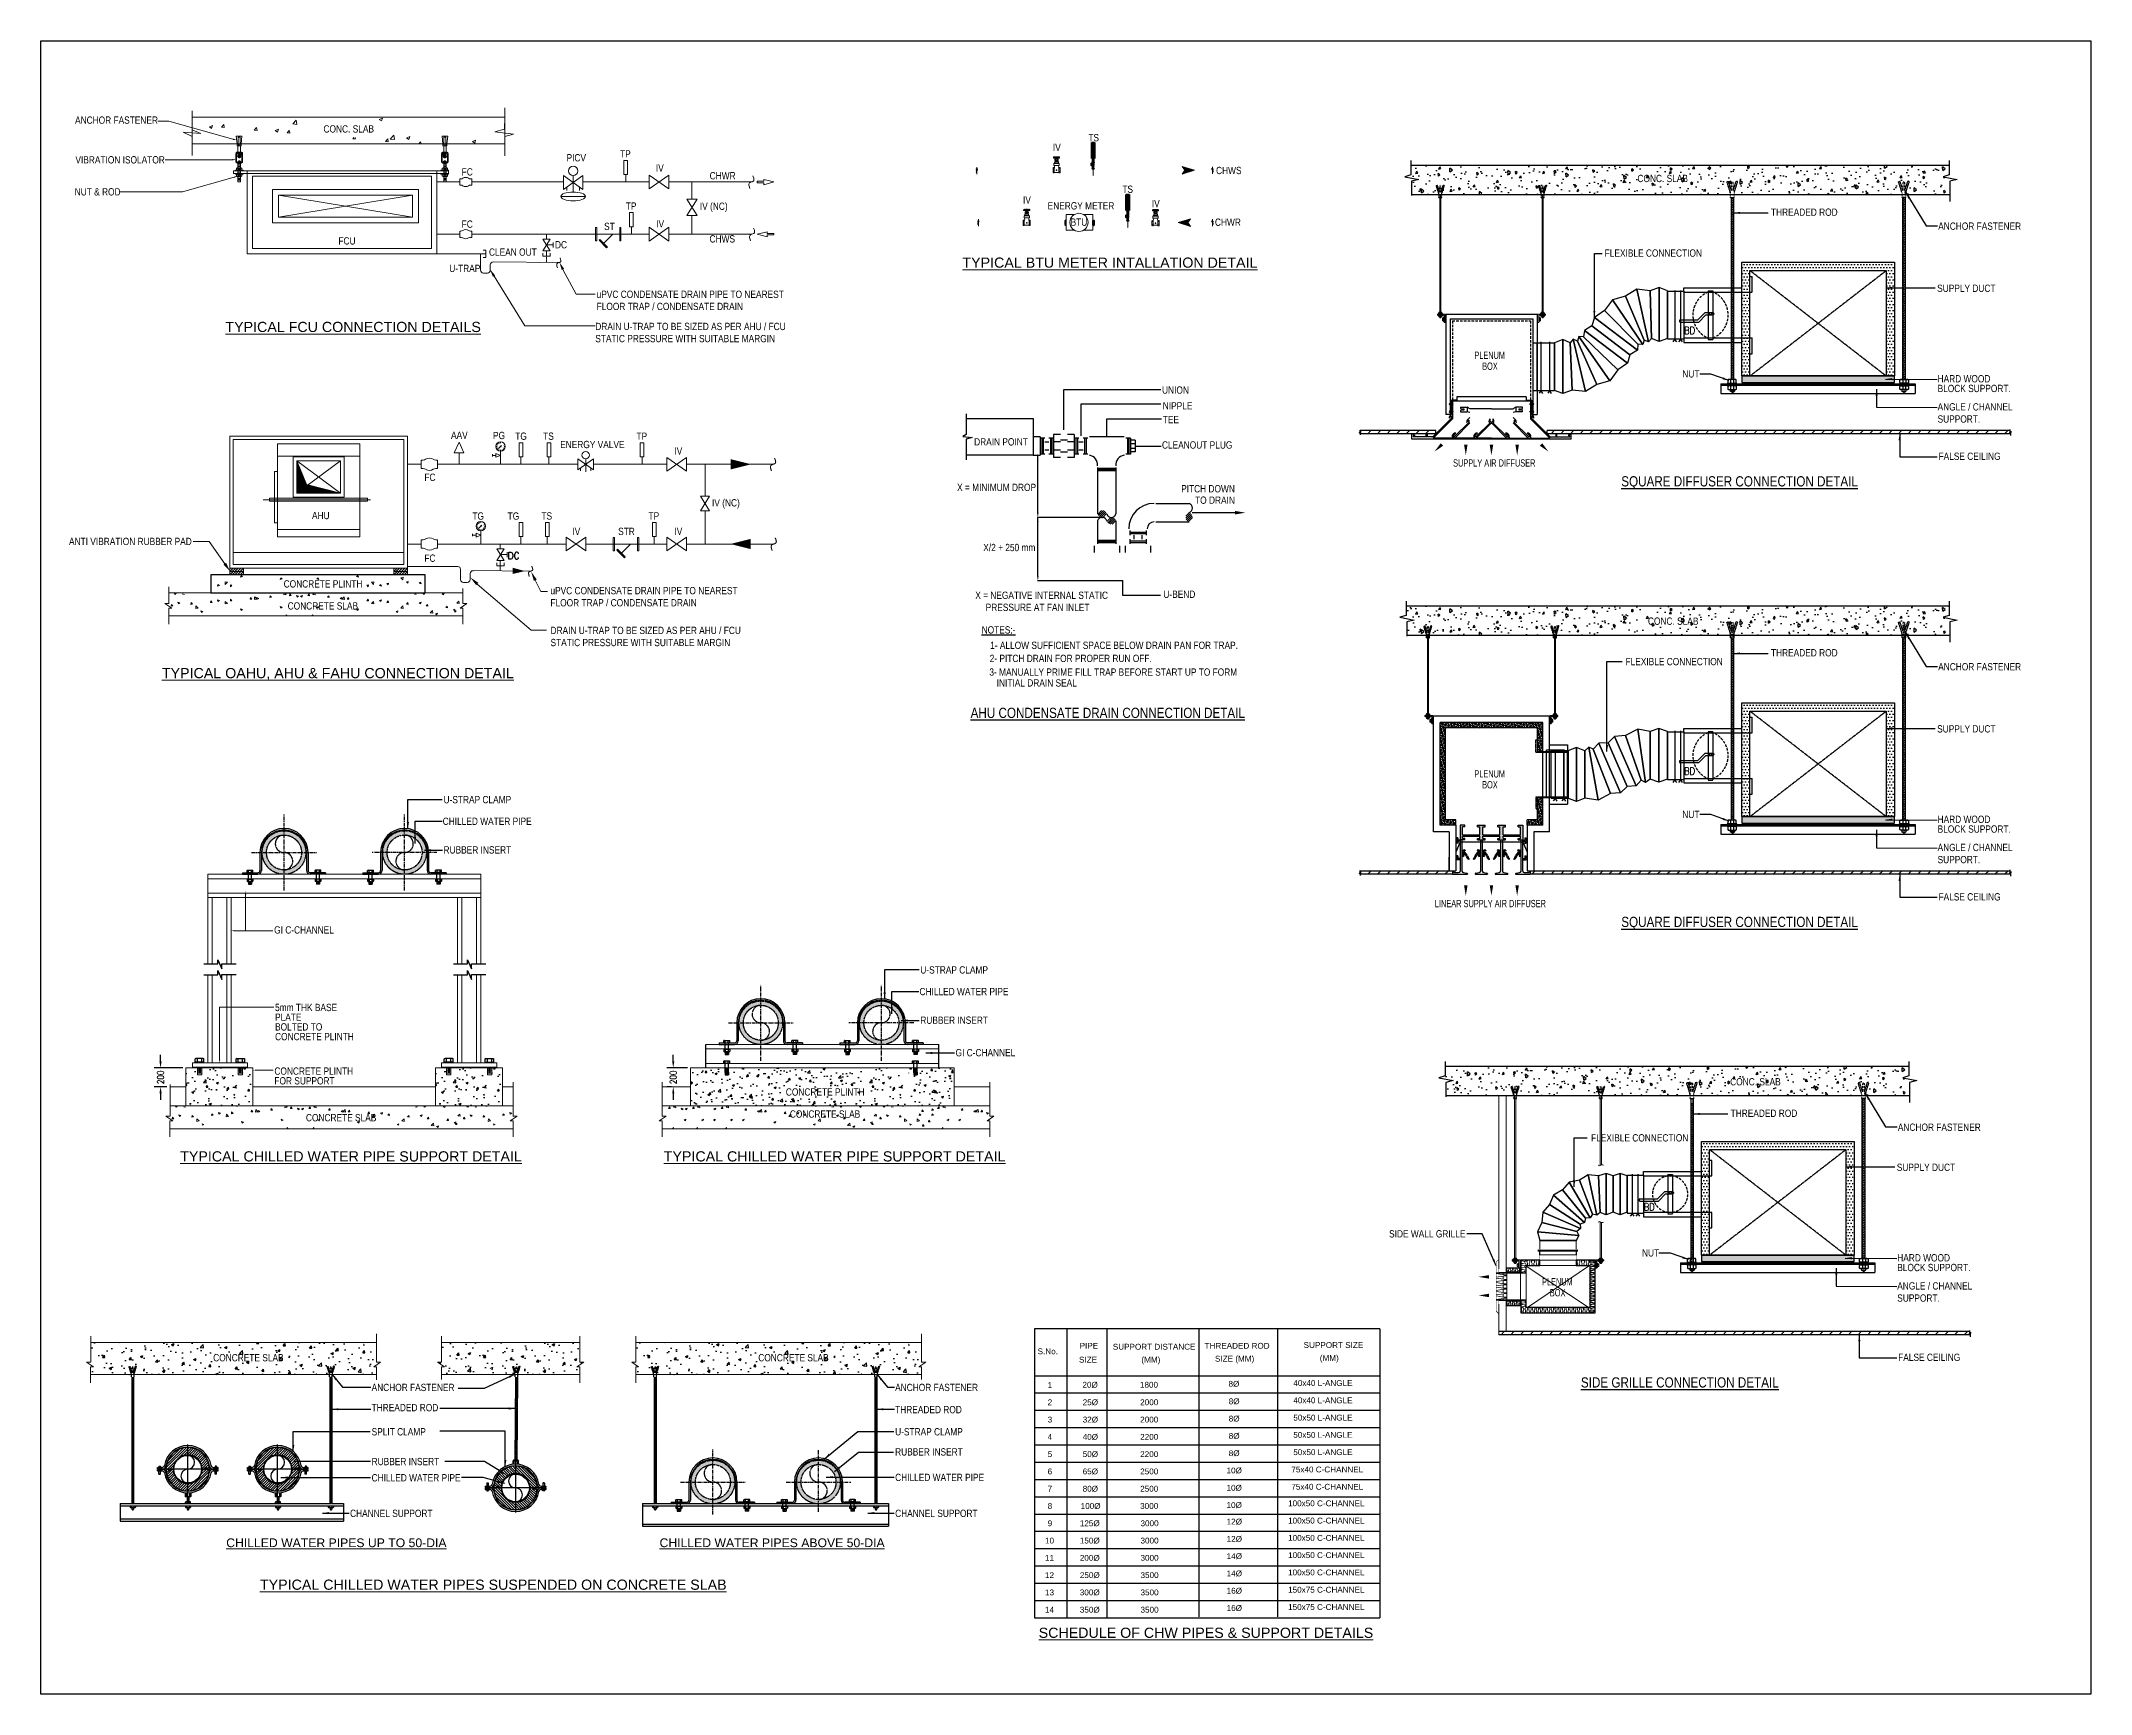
# Model space of a CAD drawing. Header units: millimetres. Extents: x -95178 to 274693, y -2232 to 263302.
# Drawn here: x 37907 to 108319, y -2232 to 54546 of the extents above; entities that cross this region are included whole.
import ezdxf
from ezdxf.enums import TextEntityAlignment as Align

# ---------------------------------------------------------------- set-up
doc = ezdxf.new("R2010")
doc.units = ezdxf.units.MM
doc.set_wipeout_variables(frame=1)
for name, pattern in [('76-10767-XM-MECH-LEVEL 1$0$DASHED2', [0.375, 0.25, -0.125]), ('CENTER', [2, 1.25, -0.25, 0.25, -0.25]), ('DASHED', [0.75, 0.5, -0.25]), ('HIDDEN', [0.375, 0.25, -0.125]), ('HIDDEN2', [0.1875, 0.125, -0.0625])]:
    doc.linetypes.add(name, pattern=pattern)
for name, color, linetype in [('76-10767-XM-MECH-DETAIL$0$A070T-Det Title', 7, 'Continuous'), ('76-10767-XM-MECH-DETAIL$0$M500T_Mechserv-gen-text', 7, 'Continuous'), ('76-10767-XM-MECH-DETAIL$0$PDF2_0', 7, 'Continuous'), ('76-10767-XM-MECH-DETAIL$0$PDF2_A-RC', 7, 'Continuous'), ('76-10767-XM-MECH-DETAIL$0$PDF2_A-wall', 7, 'Continuous'), ('76-10767-XM-MECH-DETAIL$0$PDF2_AC-CHWP', 7, 'Continuous'), ('76-10767-XM-MECH-DETAIL$0$PDF2_AC-DIM', 7, 'Continuous'), ('76-10767-XM-MECH-DETAIL$0$PDF2_AC-EQPT', 7, 'Continuous'), ('76-10767-XM-MECH-DETAIL$0$PDF2_AC-SA-DUCT', 7, 'Continuous'), ('76-10767-XM-MECH-DETAIL$0$PDF2_AC-TXT', 7, 'Continuous'), ('76-10767-XM-MECH-DETAIL$0$PDF2_AC-VALVES', 7, 'Continuous'), ('76-10767-XM-MECH-DETAIL$0$PDF2_XR-STANDARD DETAILS$0$AC-VALVES', 7, 'Continuous'), ('76-10767-XM-MECH-DETAIL$0$PDF_AC-VALVES', 7, 'Continuous'), ('76-10767-XM-MECH-DETAIL$0$PDF_G-XREF', 7, 'Continuous'), ('76-10767-XM-MECH-DETAIL$0$PDF_XR-STANDARD DETAILS$0$AC-CHWP', 7, 'Continuous'), ('76-10767-XM-MECH-DETAIL$0$PDF_XR-STANDARD DETAILS$0$AC-DIM', 7, 'Continuous'), ('76-10767-XM-MECH-DETAIL$0$PDF_XR-STANDARD DETAILS$0$AC-EQPT', 7, 'Continuous'), ('76-10767-XM-MECH-DETAIL$0$PDF_XR-STANDARD DETAILS$0$AC-FOUND', 7, 'Continuous'), ('76-10767-XM-MECH-DETAIL$0$PDF_XR-STANDARD DETAILS$0$AC-INSULATION', 7, 'Continuous'), ('76-10767-XM-MECH-DETAIL$0$PDF_XR-STANDARD DETAILS$0$AC-SA-DUCT', 7, 'Continuous'), ('76-10767-XM-MECH-DETAIL$0$PDF_XR-STANDARD DETAILS$0$AC-TXT', 7, 'Continuous'), ('76-10767-XM-MECH-DETAIL$0$PDF_XR-STANDARD DETAILS$0$AC-VALVES', 7, 'Continuous'), ('76-10767-XM-MECH-DETAIL$0$PDF_XR-STANDARD DETAILS$0$ARCH', 7, 'Continuous'), ('76-10767-XM-MECH-DETAIL$0$TBK-AS-SHOP$0$25', 7, 'Continuous'), ('76-10767-XM-MECH-LEVEL 1$0$CHW_RET', 7, 'Continuous'), ('76-10767-XM-MECH-LEVEL 1$0$CHW_SUP', 7, 'Continuous'), ('A_Arch', 8, 'Continuous'), ('DET-CHWF', 211, 'Continuous'), ('DET-SUPP', 65, 'Continuous'), ('INSULATION', 8, 'Continuous'), ('LAYOUT', 15, 'Continuous'), ('pipe', 7, 'Continuous'), ('SCHEDULE', 7, 'Continuous')]:
    doc.layers.add(name, color=color, linetype=linetype)
for name, color, linetype, true_color in [('76-10767-XM-MECH-DETAIL$0$PDF2_AC-CHW-PIPES', 120, 'Continuous', 0x00ffbf), ('76-10767-XM-MECH-DETAIL$0$PDF2_AC-SUPPORT', 7, 'Continuous', 0xff9999), ('76-10767-XM-MECH-DETAIL$0$PDF2_H-DETL-32', 7, 'Continuous', 0xdd6d00), ('76-10767-XM-MECH-DETAIL$0$PDF_H-EQPT-213', 7, 'Continuous', 0xdd6ddd), ('76-10767-XM-MECH-DETAIL$0$PDF_XR-STANDARD DETAILS$0$A-RC', 40, 'Continuous', 0xffbf00), ('76-10767-XM-MECH-DETAIL$0$PDF_XR-STANDARD DETAILS$0$AC-CHW-PIPES', 120, 'Continuous', 0x00ffbf)]:
    doc.layers.add(name, color=color, linetype=linetype, true_color=true_color)
for name, color, linetype, lineweight in [('76-10767-XM-MECH-DETAIL$0$TTB TXT', 7, 'Continuous', 18), ('76-10767-XM-MECH-DETAIL$0$X-Vent Typical Details-2$0$M-ANNO-PATT', 7, 'Continuous', 0), ('76-10767-XM-MECH-DETAIL$0$X-Vent Typical Details-2$0$M-DETL-LINE', 7, 'Continuous', 0), ('76-10767-XM-MECH-LEVEL 1$0$A-DETL-MEDM', 7, 'Continuous', 40), ('76-10767-XM-MECH-LEVEL 1$0$block', 7, 'Continuous', 25), ('76-10767-XM-MECH-LEVEL 1$0$DTEXT', 7, 'Continuous', 18), ('76-10767-XM-MECH-LEVEL 1$0$flow', 7, 'Continuous', 9), ('76-10767-XM-MECH-LEVEL 1$0$G-ANNO-TEXT', 7, 'Continuous', 13), ('76-10767-XM-MECH-LEVEL 1$0$TTB TXT', 7, 'Continuous', 18), ('76-10767-XM-MECH-LEVEL 1$0$VALVES', 7, 'Continuous', 15)]:
    doc.layers.add(name, color=color, linetype=linetype, lineweight=lineweight)
doc.layers.add('76-10767-XM-MECH-LEVEL 1$0$tago', color=7, linetype='Continuous', lineweight=0, plot=False)
doc.styles.add('76-10767-XM-MECH-DETAIL$0$104102003-E-EL-Ground$0$ROMANS', font='romans.shx', dxfattribs={"width": 0.8})
doc.styles.add('76-10767-XM-MECH-DETAIL$0$Arial', font='ARIALN.TTF')
doc.styles.add('76-10767-XM-MECH-DETAIL$0$GHD Standard Arial', font='ARIALN.TTF')
doc.styles.add('76-10767-XM-MECH-DETAIL$0$pamagat', font='arial.ttf', dxfattribs={"height": 5})
doc.styles.add('76-10767-XM-MECH-LEVEL 1$0$Arial Narrow_1', font='ARIALN.TTF', dxfattribs={"height": 2.458207})
doc.styles.add('76-10767-XM-MECH-LEVEL 1$0$GHD Arial Narrow', font='ARIALN.TTF', dxfattribs={"height": 1.5})
doc.styles.add('ROMANS', font='romans.shx', dxfattribs={"width": 0.8})
doc.styles.get("Standard").update_dxf_attribs({"font": 'arial.ttf'})
doc.dimstyles.new('76-10767-XM-MECH-DETAIL$0$104102003-E-EL-Ground$0$LEADER-W&B', dxfattribs={"dimtxt": 0.18, "dimasz": 2, "dimexe": 0.18, "dimexo": 0.0625, "dimgap": 0.09, "dimtad": 0, "dimtih": 1, "dimtoh": 1, "dimdec": 0, "dimzin": 0, "dimdsep": 46, "dimtxsty": '76-10767-XM-MECH-DETAIL$0$104102003-E-EL-Ground$0$ROMANS', "dimcen": 0.09, "dimclrd": 1, "dimclre": 1, "dimclrt": 1, "dimadec": 0, "dimazin": 0, "dimtfac": 1, "dimtdec": 0, "dimtofl": 0, "dimtmove": 2, "dimatfit": 3, "dimfxl": 1, "dimtolj": 1, "dimtzin": 0, "dimarcsym": 0})
doc.dimstyles.new('scale-100', dxfattribs={"dimscale": 225, "dimtxt": 1, "dimasz": 1, "dimexe": 1, "dimexo": 0.5, "dimgap": 0.5, "dimtad": 1, "dimtoh": 1, "dimdec": 0, "dimzin": 0, "dimdsep": 46, "dimtxsty": 'ROMANS', "dimcen": 0, "dimclrd": 15, "dimclre": 15, "dimclrt": 7, "dimadec": 0, "dimazin": 0, "dimtfac": 1, "dimtdec": 0, "dimtofl": 0, "dimtmove": 0, "dimatfit": 3, "dimfxl": 1, "dimtolj": 1, "dimtzin": 0, "dimarcsym": 0})
pattern_1 = [(155, (33841496.847, 299710668.146), (-22.821386134, -48.9406205), [])]
pattern_2 = [(155, (33841496.847, 299695534.535), (-22.821386134, -48.9406205), [])]
pattern_3 = [(37.5, (-14787.68, -58567.206), (-0.8504103, 26.012121), [0, -20.52, 0, -22.95, 0, -21.9375]), (7.5, (-14787.68, -58567.206), (23.8919855, 38.098972), [0, -11.07, 0, -18.495, 0, -7.0875]), (327.5, (-14804.286, -58567.206), (42.040915, 0.0763972), [0, -6.75, 0, -24.3, 0, -31.725]), (317.5, (-14804.286, -58567.206), (40.582709, 11.84862), [0, -3.375, 0, -15.93, 0, -18.225])]

msp = doc.modelspace()

# ---------------------------------------------------------------- texts
at = {"style": 'ROMANS', "width": 0.85}
for p in [(94340.351, 44478.637), (94340.351, 29345.025), (92954.131, 14372.172)]:
    msp.add_text('BD', height=250, dxfattribs=at).set_placement(p)
at = {"layer": '76-10767-XM-MECH-DETAIL$0$A070T-Det Title', "style": '76-10767-XM-MECH-DETAIL$0$Arial'}
for s, p in [('%%USQUARE DIFFUSER CONNECTION DETAIL', (92185.257, 39246.518)), ('%%UAHU CONDENSATE DRAIN CONNECTION DETAIL', (69837.611, 31293.629)), ('%%USQUARE DIFFUSER CONNECTION DETAIL', (92185.257, 24112.906)), ('%%USIDE GRILLE CONNECTION DETAIL', (90799.037, 8295.403))]:
    msp.add_text(s, height=350, rotation=359.99999997, dxfattribs=at).set_placement(p)
at = {"layer": '76-10767-XM-MECH-DETAIL$0$M500T_Mechserv-gen-text', "style": '76-10767-XM-MECH-DETAIL$0$Arial'}
for s, p in [('THREADED ROD', (97327.438, 48541.497)), ('HARD WOOD  ', (103050.378, 42820.489)), ('UNION', (76412.898, 42431.593, 798.291)), ('BLOCK SUPPORT.', (103050.378, 42486.851)), ('TEE', (76437.505, 41419.316, 798.291)), ('NIPPLE', (76437.504, 41889.832, 798.291)), ('DRAIN POINT', (69958.041, 40653.201, 798.291)), ('CLEANOUT PLUG', (76409.512, 40544.982, 798.291)), ('X = MINIMUM DROP', (69372.323, 39089.334)), ('X/2 + 250 mm', (70271.438, 37022.826)), ('X = NEGATIVE INTERNAL STATIC', (69996.757, 35382.592)), ('    PRESSURE AT FAN INLET', (70036.463, 34968.374)), ('U-BEND', (76458.284, 35417.251)), ('%%UNOTES:-', (70215.874, 34193.919)), ('1- ALLOW SUFFICIENT SPACE BELOW DRAIN PAN FOR TRAP.', (70508.002, 33664.733)), ('2- PITCH DRAIN FOR PROPER RUN OFF.', (70492.528, 33214.931)), ('THREADED ROD', (97327.438, 33407.885)), ('3- MANUALLY PRIME FILL TRAP BEFORE START UP TO FORM', (70480.767, 32745.362)), ('   INITIAL DRAIN SEAL', (70494.384, 32372.417)), ('HARD WOOD  ', (103050.378, 27686.877)), ('BLOCK SUPPORT.', (103050.378, 27353.239)), ('THREADED ROD', (95941.218, 17590.382)), ('HARD WOOD  ', (101664.158, 12625.988)), ('BLOCK SUPPORT.', (101664.158, 12292.349))]:
    msp.add_text(s, height=250, dxfattribs=at).set_placement(p)
at = {"layer": '76-10767-XM-MECH-DETAIL$0$M500T_Mechserv-gen-text', "style": '76-10767-XM-MECH-DETAIL$0$Arial', "width": 0.85}
for s, p in [('PLENUM', (87137.807, 43626.869)), ('BOX', (87407.915, 43251.427)), ('SUPPLY AIR DIFFUSER', (86409.402, 39927.211)), ('PLENUM', (87137.807, 29249.917)), ('BOX', (87407.915, 28874.475)), ('LINEAR SUPPLY AIR DIFFUSER', (85782.88, 24793.599)), ('PLENUM', (89462.315, 11801.192)), ('BOX', (89732.423, 11425.75))]:
    msp.add_text(s, height=250, dxfattribs=at).set_placement(p)
at = {"layer": '76-10767-XM-MECH-DETAIL$0$M500T_Mechserv-gen-text', "style": '76-10767-XM-MECH-DETAIL$0$Arial'}
for s, p in [('PITCH DOWN', (78913.311, 39042.786)), ('TO DRAIN', (78915.135, 38650.029))]:
    msp.add_text(s, height=250, dxfattribs=at).set_placement(p, align=Align.RIGHT)
at = {"layer": '76-10767-XM-MECH-DETAIL$0$M500T_Mechserv-gen-text', "char_height": 250, "attachment_point": 1, "style": '76-10767-XM-MECH-DETAIL$0$Arial'}
for s, insert, width in [('FLEXIBLE CONNECTION', (91615.679, 47387.622), 3535.23026), ('NUT', (94283.234, 43239.569), 2578.10368), ('ANGLE / CHANNEL SUPPORT.', (103050.378, 42104.503), 2578.10368), ('FALSE CEILING', (103082.048, 40408.235), 2983.80827), ('FLEXIBLE CONNECTION', (92330.874, 33354.79), 3535.23026), ('NUT', (94283.234, 28105.958), 2578.10368), ('ANGLE / CHANNEL SUPPORT.', (103050.378, 26970.891), 2578.10368), ('FALSE CEILING', (103082.048, 25274.624), 2983.80827), ('FLEXIBLE CONNECTION', (91147.64, 16996.008), 3535.23026), ('SIDE WALL GRILLE', (84210.597, 13699.439), 3535.23026), ('NUT', (92897.014, 13045.068), 2578.10368), ('ANGLE / CHANNEL SUPPORT.', (101664.158, 11910.001), 2578.10368), ('FALSE CEILING', (101695.827, 9457.12), 2983.80827)]:
    msp.add_mtext(s, dxfattribs=dict(at, insert=insert, width=width))
at = {"layer": '76-10767-XM-MECH-DETAIL$0$TBK-AS-SHOP$0$25', "color": 7, "style": '76-10767-XM-MECH-DETAIL$0$Arial'}
for p in [(103035.09, 45927.885), (103035.09, 30794.273), (101648.87, 15733.383)]:
    msp.add_text('SUPPLY DUCT', height=250, dxfattribs=at).set_placement(p)
at = {"layer": '76-10767-XM-MECH-DETAIL$0$TBK-AS-SHOP$0$25', "color": 7, "char_height": 250, "attachment_point": 1, "style": '76-10767-XM-MECH-DETAIL$0$GHD Standard Arial'}
for s, insert, width in [('ANCHOR FASTENER', (39077.149, 51953.871, 0), 6808.86895), ('\\pi132.54442;CONC. SLAB', (47478.378, 51651.227, 0), 1970.92104), ('TP', (57796.258, 50795.378, 0), 535.80038), ('VIBRATION ISOLATOR', (39089.268, 50590.509, 0), 6808.86895), ('FC', (52357.105, 50175.82), 535.80038), ('PICV ', (55957.883, 50660.507, 0), 3193.36059), ('IV', (59027.256, 50309.809, 0), 406.62798), ('CHWR', (60874.276, 50044.98, 0), 3333.20119), ('NUT & ROD', (39065.351, 49491.227, 0), 6808.86895), ('\\pi132.54442;CONC. SLAB', (92608.896, 49950.187, 0), 1970.92104), ('TP', (57991.356, 49002.332, 0), 535.80038), ('IV (NC)', (60537.223, 48996.111, 0), 1042.88153), ('FC', (52357.105, 48381.554), 535.80038), ('ST', (57247.926, 48303.109, 0), 406.62798), ('IV', (59038.984, 48391.866, 0), 406.62798), ('FCU', (48123.509, 47805.406, 0), 535.80038), (' CLEAN OUT', (53214.748, 47420.919, 0), 2098.69119), ('DC', (55561.868, 47673.496, 0), 535.80038), ('CHWS', (60870.102, 47875.009, 0), 3333.20119), ('U-TRAP', (51930.756, 46861.82, 0), 535.80038), ('uPVC CONDENSATE DRAIN PIPE TO NEAREST FLOOR TRAP / CONDENSATE DRAIN', (56991.975, 45971.079, 0), 6560.74491), ('DRAIN U-TRAP TO BE SIZED AS PER AHU / FCU STATIC PRESSURE WITH SUITABLE MARGIN', (56946.319, 44866.51), 6560.74491), ('AAV', (51990.937, 41131.226, 0), 535.80038), ('PG', (53433.594, 41121.656, 0), 535.80038), ('TG', (54196.56, 41097.694, 0), 535.80038), ('TS', (55154.732, 41097.694, 0), 535.80038), ('TP', (58358.035, 41097.694, 0), 535.80038), ('ENERGY VALVE', (55739.27, 40810.925, 0), 3193.36059), ('IV', (59663.756, 40587.829, 0), 406.62798), ('FC', (51076.274, 39684.996), 535.80038), ('IV (NC)', (60955.016, 38808.133, 0), 1160.28034), ('AHU', (47214.656, 38372.284, 0), 3193.36059), ('TG', (52725.161, 38353.287, 0), 535.80038), ('TG', (53934.968, 38353.287, 0), 744.11297), ('TS', (55096.809, 38357.406, 0), 535.80038), ('TP', (58774.466, 38360.028, 0), 535.80038), ('ANTI VIBRATION RUBBER PAD', (38869.174, 37482.423, 0), 4246.37868), ('IV', (56159.676, 37826.968, 0), 406.62798), ('STR', (57730.272, 37826.968, 0), 406.62798), ('IV', (59663.756, 37826.968, 0), 406.62798), ('FC', (51076.274, 36907.088), 535.80038), ('CONCRETE PLINTH', (46242.687, 36023.816, 0), 3193.36059), ('CONCRETE SLAB', (46379.691, 35266.824, 0), 3193.36059), ('uPVC CONDENSATE DRAIN PIPE TO NEAREST FLOOR TRAP / CONDENSATE DRAIN', (55405.368, 35792.419, 0), 6560.74491), ('\\pi132.54442;CONC. SLAB', (92968.708, 34744.071, 0), 1970.92104), ('DRAIN U-TRAP TO BE SIZED AS PER AHU / FCU STATIC PRESSURE WITH SUITABLE MARGIN', (55407.803, 34426.343), 6560.74491), ('CONCRETE PLINTH', (63491.346, 18571.646, 0), 3193.36059), ('\\pi132.54442;CONC. SLAB', (95794.601, 18922.452, 0), 1970.92104), ('CONCRETE SLAB', (47007.234, 17688.804, 0), 3193.36059), ('CONCRETE SLAB', (63628.35, 17814.654, 0), 3193.36059), ('CONCRETE SLAB', (43822.057, 9444.215, 0), 2452.2392), ('CONCRETE SLAB', (62543.899, 9444.215, 0), 2452.2392)]:
    msp.add_mtext(s, dxfattribs=dict(at, insert=insert, width=width))
at = {"layer": '76-10767-XM-MECH-DETAIL$0$TBK-AS-SHOP$0$25', "color": 7, "char_height": 250, "line_spacing_factor": 0.8, "style": '76-10767-XM-MECH-DETAIL$0$GHD Standard Arial'}
for s, insert, width, attachment_point in [('ANCHOR FASTENER', (103071.62, 48312.098), 3195.28736, 1), ('ANCHOR FASTENER', (103071.62, 33178.487), 3195.28736, 1), ('U-STRAP CLAMP', (51733.791, 28613.486), 2428.54771, 1), ('CHILLED WATER PIPE', (51704.42, 27869.344), 3155.02719, 1), ('RUBBER INSERT', (51733.791, 26886.902), 3155.02719, 1), ('GI C-CHANNEL', (45915.2, 24137.769), 2763.01058, 1), ('U-STRAP CLAMP', (68110.688, 22764.472), 2428.54771, 1), ('CHILLED WATER PIPE', (68081.317, 22020.33), 3155.02719, 1), ('5mm THK BASE PLATE\\PBOLTED TO CONCRETE PLINTH', (45946.627, 20220.518), 2763.01058, 7), ('RUBBER INSERT', (68110.688, 21037.887), 3155.02719, 1), ('GI C-CHANNEL', (69320.88, 19921.935), 3155.02719, 1), ('CONCRETE PLINTH\\PFOR SUPPORT', (45923.907, 19288.878), 2763.01058, 1), ('ANCHOR FASTENER', (101685.4, 17360.983), 3195.28736, 1), ('ANCHOR FASTENER', (49262.853, 8422.802), 3195.28736, 1), ('ANCHOR FASTENER', (67244.694, 8422.802), 3195.28736, 1), ('THREADED ROD', (49262.853, 7729.295), 3195.28736, 1), ('THREADED ROD', (67244.694, 7660.994), 3195.28736, 1), ('SPLIT CLAMP', (49262.853, 6899.801), 2428.54771, 1), ('U-STRAP CLAMP', (67244.694, 6899.801), 2428.54771, 1), ('RUBBER INSERT', (49262.853, 5877.391), 2428.54771, 1), ('RUBBER INSERT', (67244.694, 6209.316), 2428.54771, 1), ('CHILLED WATER PIPE', (49262.853, 5319.299), 3316.87027, 1), ('CHILLED WATER PIPE', (67244.694, 5333.073), 3316.87027, 1), ('CHANNEL SUPPORT', (48522.853, 4098.215), 3316.87027, 1), ('CHANNEL SUPPORT', (67244.694, 4098.215), 3316.87027, 1)]:
    msp.add_mtext(s, dxfattribs=dict(at, insert=insert, width=width, attachment_point=attachment_point))
at = {"layer": '76-10767-XM-MECH-DETAIL$0$TTB TXT', "color": 7, "style": '76-10767-XM-MECH-DETAIL$0$pamagat'}
msp.add_text('%%UTYPICAL BTU METER INTALLATION DETAIL', height=350, dxfattribs=at).set_placement((79688.631, 46934.453, -11226.315), align=Align.MIDDLE_RIGHT)
msp.add_text('%%USCHEDULE OF CHW PIPES & SUPPORT DETAILS', height=350, dxfattribs=at).set_placement((72174.734, -303.773))
at = {"layer": '76-10767-XM-MECH-DETAIL$0$TTB TXT', "color": 7, "attachment_point": 1, "style": '76-10767-XM-MECH-DETAIL$0$pamagat'}
for s, insert, char_height, width in [('{\\LTYPICAL FCU CONNECTION DETAILS}', (44241.415, 44900.045, 0), 350, 10235.69931), ('{\\LTYPICAL OAHU, AHU & FAHU CONNECTION DETAIL}', (42059.822, 33009.318), 350, 14111.89733), ('{\\LTYPICAL CHILLED WATER PIPE SUPPORT DETAIL}', (42687.364, 16409.65), 350, 14111.89733), ('{\\LTYPICAL CHILLED WATER PIPE SUPPORT DETAIL}', (59297.745, 16409.65), 350, 14111.89733), ('{\\LCHILLED WATER PIPES UP TO 50-DIA}', (44269.211, 3112.218), 300, 7767.9137), ('{\\LCHILLED WATER PIPES ABOVE 50-DIA}', (59153.227, 3112.218), 300, 7767.9137), ('{\\LTYPICAL CHILLED WATER PIPES SUSPENDED ON CONCRETE SLAB}', (45428.332, 1697.386), 350, 17325.12751)]:
    msp.add_mtext(s, dxfattribs=dict(at, insert=insert, char_height=char_height, width=width))
at = {"layer": '76-10767-XM-MECH-LEVEL 1$0$G-ANNO-TEXT', "style": '76-10767-XM-MECH-LEVEL 1$0$Arial Narrow_1'}
for s, p in [('TS', (73880.874, 51101.441)), ('TS', (75048.56, 49330.097)), ('ENERGY METER', (72481.864, 48759.601)), ('BTU', (73271.431, 48199.97))]:
    msp.add_text(s, height=250, dxfattribs=at).set_placement(p)
at = {"layer": '76-10767-XM-MECH-LEVEL 1$0$TTB TXT', "color": 7, "style": '76-10767-XM-MECH-LEVEL 1$0$GHD Arial Narrow'}
for s, p in [('CHWS', (78267.656, 49973.992, 246.483)), ('CHWR', (78229.243, 48198.07, 246.483))]:
    msp.add_text(s, height=250, dxfattribs=at).set_placement(p)
at = {"layer": 'SCHEDULE', "color": 7}
for s, p in [('S.No.', (72137.834, 9436.874)), ('SIZE', (73561.519, 9151.702)), ('PIPE', (73581.825, 9628.934)), ('SUPPORT DISTANCE', (74721.416, 9595.784)), ('(MM)', (75702.996, 9151.702)), ('THREADED ROD', (77872.483, 9628.679)), ('SIZE (MM)', (78231.27, 9184.597)), ('SUPPORT SIZE', (81275.52, 9654.295)), (' (MM)', (81753.232, 9210.213)), ('1', (72483.232, 8281.516)), ('20%%c', (73678.281, 8289.74)), ('1800', (75653.006, 8289.74)), ('8%%c', (78695.088, 8322.635)), ('40x40 L-ANGLE', (80921.043, 8348.251)), ('2', (72483.232, 7687.766)), ('25%%c', (73686.504, 7687.766)), ('2000', (75661.23, 7687.766)), ('8%%c', (78703.311, 7720.661)), ('40x40 L-ANGLE', (80921.043, 7754.501)), ('3', (72483.232, 7094.016)), ('32%%c', (73686.504, 7094.016)), ('2000', (75661.23, 7094.016)), ('8%%c', (78703.311, 7126.911)), ('50x50 L-ANGLE', (80921.043, 7160.751)), ('4', (72483.232, 6500.266)), ('40%%c', (73686.504, 6500.266)), ('2200', (75661.23, 6500.266)), ('8%%c', (78703.311, 6533.161)), ('50x50 L-ANGLE', (80921.043, 6567.001)), ('5', (72483.232, 5906.516)), ('50%%c', (73686.504, 5906.516)), ('2200', (75661.23, 5906.516)), ('8%%c', (78703.311, 5939.411)), ('50x50 L-ANGLE', (80921.043, 5973.251)), ('6', (72483.232, 5312.766)), ('65%%c', (73686.504, 5312.766)), ('2500', (75661.23, 5312.766)), ('10%%c', (78627.642, 5345.661)), ('10%%c', (78627.642, 4751.911)), ('75x40 C-CHANNEL', (80853.234, 5379.501)), ('75x40 C-CHANNEL', (80853.234, 4785.751)), ('8', (72483.232, 4125.266)), ('7', (72483.232, 4719.016)), ('100%%c', (73618, 4125.266)), ('80%%c', (73686.504, 4719.016)), ('3000', (75661.23, 4125.266)), ('2500', (75661.23, 4719.016)), ('10%%c', (78627.642, 4158.161)), ('100x50 C-CHANNEL', (80741.591, 4217.617)), ('9', (72483.232, 3531.516)), ('125%%c', (73587.82, 3531.516)), ('3000', (75672.728, 3531.516)), ('12%%c', (78631.5, 3590.027)), ('100x50 C-CHANNEL', (80741.591, 3623.867)), ('10', (72392.77, 2937.766)), ('150%%c', (73587.82, 2937.766)), ('3000', (75672.728, 2937.766)), ('12%%c', (78631.5, 2996.277)), ('100x50 C-CHANNEL', (80741.591, 3030.117)), ('11', (72392.77, 2344.016)), ('200%%c', (73587.82, 2344.016)), ('3000', (75672.728, 2344.016)), ('14%%c', (78631.5, 2402.527)), ('100x50 C-CHANNEL', (80741.591, 2436.367)), ('12', (72392.77, 1750.266)), ('250%%c', (73587.82, 1750.266)), ('3500', (75672.728, 1750.266)), ('14%%c', (78631.5, 1808.777)), ('16%%c', (78631.5, 1215.027)), ('100x50 C-CHANNEL', (80741.591, 1842.617)), ('150x75 C-CHANNEL', (80741.591, 1248.867)), ('13', (72392.77, 1156.516)), ('14', (72392.77, 562.766)), ('300%%c', (73587.82, 1156.516)), ('350%%c', (73587.82, 562.766)), ('3500', (75672.728, 1156.516)), ('3500', (75672.728, 562.766)), ('16%%c', (78631.5, 621.277)), ('150x75 C-CHANNEL', (80741.591, 655.117))]:
    msp.add_text(s, height=199.925, dxfattribs=at).set_placement(p)

# ---------------------------------------------------------------- blocks, each defined once
blk = doc.blocks.new('76-10767-XM-MECH-LEVEL 1$0$PPP')
at = {"lineweight": 0}
h = blk.add_hatch(dxfattribs=at)
h.set_pattern_fill('ANSI31', color=1, scale=50, style=0)
h.set_pattern_definition([(45, (-44105.0445, -47486.5786), (-4.4194174, 4.4194174), [])])
edge = h.paths.add_edge_path()
edge.add_ellipse((87, 0), major_axis=(0, -14), ratio=0.8927, start_angle=7.8633, end_angle=90)
edge.add_ellipse((87, 0), major_axis=(0, 14), ratio=0.8927, start_angle=270, end_angle=352.1367)
edge.add_arc((82, -29), 43.5, 80.9118, 138.0513)
edge.add_arc((82, 29), 43.5, 221.9487, 279.0882)
for centre, start, end in [((18, -29), 41.9487, 99.0882), ((82, -29), 80.9118, 138.0513), ((82, 29), 221.9487, 279.0882)]:
    blk.add_arc(centre, 43.5, start, end)
for centre, major_axis in [((12, 0), (0, 14)), ((87, 0), (0, -14))]:
    blk.add_ellipse(centre, major_axis=major_axis, ratio=0.8927, start_param=0.13724, end_param=1.570796)
at = {"extrusion": (0, 0, -1)}
blk.add_ellipse((87, 0), major_axis=(0, 14), ratio=0.8927, start_param=0.13724, end_param=1.570796, dxfattribs=at)
at = {"layer": '76-10767-XM-MECH-LEVEL 1$0$tago', "color": 250}
blk.add_line((-43, 0), (143, 0), dxfattribs=at)
blk = doc.blocks.new('76-10767-XM-MECH-LEVEL 1$0$A')
h = blk.add_hatch(color=8)
h.dxf.hatch_style = 1
h.paths.add_polyline_path([(71, 0), (-71, 44), (-42, 0), (-71, -44)])
blk.add_lwpolyline([(-42, 0), (-71, -44), (71, 0), (-71, 44), (-42, 0)])
blk.add_point((0, 0))
blk = doc.blocks.new('76-10767-XM-MECH-LEVEL 1$0$GV-25-S')
for p, q in [((-58, 23), (-61, 20)), ((-61, 14), (-61, 20)), ((-61, 20), (-61, -20)), ((-58, 12), (-61, 14)), ((-58, 12), (-61, 9)), ((-61, -9), (-61, 9)), ((-54, 23), (-58, 23)), ((-54, 12), (-58, 12)), ((-57, 109), (-57, 105)), ((-5, 105), (-57, 105)), ((-54, 109), (-50, 109)), ((-54, 23), (-51, 20)), ((-54, 12), (-51, 14)), ((-54, 12), (-51, 9)), ((-53, 55), (-53, 59)), ((-8, 59), (-53, 59)), ((-53, 42), (-53, 55)), ((-8, 42), (-53, 42)), ((-51, 14), (-51, 20)), ((-51, -20), (-51, 20)), ((-50, 20), (-51, 20)), ((-51, -9), (-51, 9)), ((-48, 65), (-50, 64)), ((-50, 59), (-50, 65)), ((-11, 65), (-50, 65)), ((-48, 109), (-46, 109)), ((-46, 65), (-46, 76)), ((-46, 76), (-15, 76)), ((-45, 92), (-42, 95)), ((-45, 92), (-45, 87)), ((-45, 87), (-42, 85)), ((-19, 95), (-42, 95)), ((-19, 85), (-42, 85)), ((-42, 85), (-42, 76)), ((-19, 82), (-42, 82)), ((-19, 79), (-42, 79)), ((-42, 65), (-40, 64)), ((-40, 109), (-33, 109)), ((-38, 103), (-40, 105)), ((-38, 92), (-40, 95)), ((-38, 87), (-40, 85)), ((-38, 65), (-40, 64)), ((-40, 59), (-40, 64)), ((-23, 103), (-38, 103)), ((-38, 92), (-35, 95)), ((-38, 92), (-38, 87)), ((-38, 87), (-35, 85)), ((-36, 95), (-36, 103)), ((-33, 115), (-33, 109)), ((-32, 116), (-30, 116)), ((-29, 115), (-29, 109)), ((-21, 109), (-29, 109)), ((-23, 92), (-26, 95)), ((-23, 87), (-26, 85)), ((-25, 95), (-25, 103)), ((-23, 103), (-21, 105)), ((-23, 92), (-21, 95)), ((-23, 92), (-23, 87)), ((-23, 87), (-21, 85)), ((-23, 65), (-21, 64)), ((-19, 65), (-21, 64)), ((-21, 64), (-21, 59)), ((-16, 92), (-19, 95)), ((-16, 87), (-19, 85)), ((-19, 85), (-19, 76)), ((-16, 92), (-16, 87)), ((-13, 109), (-15, 109)), ((-15, 65), (-15, 76)), ((-13, 65), (-11, 64)), ((-7, 109), (-11, 109)), ((-11, 65), (-11, 59)), ((-11, 64), (-11, 59)), ((-11, 20), (-10, 20)), ((-7, 23), (-10, 20)), ((-10, -20), (-10, 20)), ((-10, 14), (-10, 20)), ((-7, 12), (-10, 14)), ((-7, 12), (-10, 9)), ((-10, -9), (-10, 9)), ((-8, 55), (-8, 59)), ((-8, 42), (-8, 55)), ((-7, 23), (-3, 23)), ((-7, 12), (-3, 12)), ((-5, 109), (-5, 105)), ((-3, 23), (0, 20)), ((-3, 12), (0, 14)), ((-3, 12), (0, 9)), ((0, 20), (0, -20)), ((0, 14), (0, 20)), ((0, -9), (0, 9)), ((-58, -11), (-61, -9)), ((-58, -11), (-61, -14)), ((-61, -20), (-61, -14)), ((-58, -23), (-61, -20)), ((-54, -11), (-58, -11)), ((-54, -23), (-58, -23)), ((-54, -11), (-51, -9)), ((-54, -11), (-51, -14)), ((-54, -23), (-51, -20)), ((-51, -20), (-51, -14)), ((-10, -19), (-51, -19)), ((-7, -11), (-10, -9)), ((-7, -11), (-10, -14)), ((-10, -20), (-10, -14)), ((-7, -23), (-10, -20)), ((-7, -11), (-3, -11)), ((-7, -23), (-3, -23)), ((-3, -11), (0, -9)), ((-3, -11), (0, -14)), ((-3, -23), (0, -20)), ((0, -20), (0, -14))]:
    blk.add_line(p, q)
for centre, radius, start, end in [((-50, 109), 6.8, 65.181, 186.0754), ((-47, 108), 7.63, 103.525, 179.9213), ((-70, 28), 22.1, 338.2507, 37.208), ((-48, 110), 4.02, 96.6221, 199.2734), ((-44, 110), 6.02, 57.8735, 194.4625), ((-43, 108), 5.38, 99.5296, 175.1549), ((-37, 107), 8.69, 57.5026, 172.0887), ((-34, 108), 7.69, 103.5404, 168.1098), ((-35, 108), 4.96, 55.7254, 179.7404), ((-32, 115), 1, 90, 180), ((-30, 115), 1, 0, 90), ((-26, 108), 4.96, 0.2596, 124.2746), ((-24, 107), 8.69, 7.9113, 122.4974), ((-27, 108), 7.69, 11.8902, 76.4596), ((-17, 110), 6.02, 345.5375, 122.1265), ((-18, 108), 5.38, 4.8451, 80.4704), ((-11, 109), 6.8, 353.9246, 114.819), ((9, 28), 22.1, 142.792, 201.7493), ((-14, 108), 7.63, 0.0787, 76.475), ((-13, 110), 4.02, 340.7266, 83.3779)]:
    blk.add_arc(centre, radius, start, end)
blk = doc.blocks.new('76-10767-XM-MECH-LEVEL 1$0$GV25S')
blk.add_wipeout([(-30.5, 23), (30.5, 23), (30.5, -23), (-30.5, -23)]).dxf.layer = '76-10767-XM-MECH-LEVEL 1$0$block'
at = {"layer": '76-10767-XM-MECH-LEVEL 1$0$block'}
blk.add_point((0, 0), dxfattribs=at)
blk.add_blockref('76-10767-XM-MECH-LEVEL 1$0$GV-25-S', (30.5, 0))
blk = doc.blocks.new('76-10767-XM-MECH-LEVEL 1$0$TG')
at = {"layer": '76-10767-XM-MECH-LEVEL 1$0$A-DETL-MEDM'}
for p, q in [((50, 902), (-50, 902)), ((-50, 902), (-50, 355)), ((50, 355), (50, 902)), ((-50, 355), (50, 355)), ((-23, 205), (-23, 198)), ((-23, 198), (23, 198)), ((-23, 101), (-23, 108)), ((-23, 108), (23, 108)), ((-23, 4), (-23, 11)), ((-23, 11), (23, 11)), ((-22, 130), (-22, 175)), ((-22, 175), (-11, 175)), ((-11, 130), (-22, 130)), ((-18, 209), (18, 209)), ((-18, 96), (18, 96)), ((-18, 0), (18, 0)), ((-11, 355), (-11, 209)), ((-11, 108), (-11, 198)), ((-11, 11), (-11, 96)), ((11, 108), (11, 198)), ((11, 175), (33, 175)), ((11, 130), (33, 130)), ((11, 11), (11, 96)), ((14, 209), (14, 355)), ((23, 198), (23, 205)), ((23, 108), (23, 101)), ((23, 11), (23, 4)), ((33, 175), (33, 198)), ((33, 198), (47, 198)), ((33, 175), (33, 108)), ((33, 108), (47, 108)), ((56, 117), (56, 189))]:
    blk.add_line(p, q, dxfattribs=at)
at = {"layer": '76-10767-XM-MECH-LEVEL 1$0$A-DETL-MEDM', "color": 253}
for p, q in [((-39, 857), (39, 857)), ((-39, 769), (39, 769)), ((-29, 813), (29, 813)), ((-29, 725), (29, 725)), ((0, 877), (0, 400)), ((-39, 681), (39, 681)), ((-39, 593), (39, 593)), ((-39, 504), (39, 504)), ((-39, 416), (39, 416)), ((-29, 637), (29, 637)), ((-29, 548), (29, 548)), ((-29, 460), (29, 460))]:
    blk.add_line(p, q, dxfattribs=at)
at = {"layer": '76-10767-XM-MECH-LEVEL 1$0$A-DETL-MEDM'}
for centre, radius, start, end in [((-18, 205), 4.5, 90, 180), ((-18, 101), 4.5, 180, 270), ((-18, 4), 4.5, 180, 270), ((18, 205), 4.5, 0, 90), ((18, 101), 4.5, 270, 0), ((18, 4), 4.5, 270, 0), ((47, 189), 9, 0, 90), ((47, 117), 9, 270, 0)]:
    blk.add_arc(centre, radius, start, end, dxfattribs=at)
blk = doc.blocks.new('NUT20')
for p, q in [((-165, 169), (-146, 202)), ((-165, 169), (-165, -169)), ((0, 202), (-146, 202)), ((0, 101), (-146, 101)), ((0, 202), (0, -202)), ((-165, -169), (-146, -202)), ((0, -101), (-146, -101)), ((0, -202), (-146, -202))]:
    blk.add_line(p, q)
for centre, radius, start, end in [((-80, 151), 82.5, 146.18895, 217.43304), ((157, 0), 319, 161.46077, 198.51142), ((-80, -151), 82.5, 142.56696, 213.81105)]:
    blk.add_arc(centre, radius, start, end)
blk = doc.blocks.new('NUT1')
for p, q in [((-110, 112), (-97, 135)), ((-110, 112), (-110, -112)), ((0, 135), (-97, 135)), ((0, 68), (-97, 68)), ((0, 135), (0, -135)), ((-110, -112), (-97, -135)), ((0, -68), (-97, -68)), ((0, -135), (-97, -135))]:
    blk.add_line(p, q)
for centre, radius, start, end in [((-53, 101), 55, 146.18895, 217.43304), ((104, 0), 212, 161.46077, 198.51142), ((-53, -101), 55, 142.56696, 213.81105)]:
    blk.add_arc(centre, radius, start, end)
blk = doc.blocks.new('*D326')
at = {"layer": '76-10767-XM-MECH-DETAIL$0$TBK-AS-SHOP$0$25', "color": 0, "lineweight": -2, "transparency": 16777216}
for p, q in [((42014, 19499), (42014, 19724)), ((42774, 19274), (41789, 19274)), ((42226, 18624), (41789, 18624)), ((42014, 18399), (42014, 18174))]:
    blk.add_line(p, q, dxfattribs=at)
at = {"layer": '76-10767-XM-MECH-DETAIL$0$TBK-AS-SHOP$0$25', "color": 0, "transparency": 16777216}
for points in [[(41976, 19499), (42051, 19499), (42014, 19274)], [(41976, 18399), (42051, 18399), (42014, 18624)]]:
    blk.add_solid(points, dxfattribs=at)
at = {"layer": 'Defpoints', "color": 0, "transparency": 16777216}
for p in [(42014, 19274), (42887, 19274), (42338, 18624)]:
    blk.add_point(p, dxfattribs=at)
at = {"layer": '76-10767-XM-MECH-DETAIL$0$TBK-AS-SHOP$0$25', "color": 7, "transparency": 16777216, "insert": (42014, 18949), "char_height": 225, "attachment_point": 5, "rotation": 90, "style": 'ROMANS'}
blk.add_mtext('\\A1;200', dxfattribs=at)
blk = doc.blocks.new('*D327')
at = {"layer": '76-10767-XM-MECH-DETAIL$0$TBK-AS-SHOP$0$25', "color": 0, "lineweight": -2, "transparency": 16777216}
for p, q in [((59623, 19499), (59623, 19724)), ((60108, 19274), (59398, 19274)), ((59560, 18624), (59398, 18624)), ((59623, 18399), (59623, 18174))]:
    blk.add_line(p, q, dxfattribs=at)
at = {"layer": '76-10767-XM-MECH-DETAIL$0$TBK-AS-SHOP$0$25', "color": 0, "transparency": 16777216}
for points in [[(59586, 19499), (59661, 19499), (59623, 19274)], [(59586, 18399), (59661, 18399), (59623, 18624)]]:
    blk.add_solid(points, dxfattribs=at)
at = {"layer": 'Defpoints', "color": 0, "transparency": 16777216}
for p in [(59623, 19274), (60221, 19274), (59673, 18624)]:
    blk.add_point(p, dxfattribs=at)
at = {"layer": '76-10767-XM-MECH-DETAIL$0$TBK-AS-SHOP$0$25', "color": 7, "transparency": 16777216, "insert": (59623, 18949), "char_height": 225, "attachment_point": 5, "rotation": 90, "style": 'ROMANS'}
blk.add_mtext('\\A1;200', dxfattribs=at)

# ---------------------------------------------------------------- dimensions: what is measured, and where the dimension line sits
at = {"layer": '76-10767-XM-MECH-DETAIL$0$TBK-AS-SHOP$0$25', "color": 7}
for base, p1, p2, picture, middle in [((42013.517, 19273.706), (42338.318, 18623.706), (42886.744, 19273.706), '*D326', (42013.517, 18948.706)), ((59623.191, 19273.706), (59672.518, 18623.706), (60220.944, 19273.706), '*D327', (59623.191, 18948.706))]:
    dim = msp.add_linear_dim(base=base, p1=p1, p2=p2, angle=90, text='200', dimstyle='scale-100', override={"dimtad": 0, "dimclrd": 0, "dimclre": 0}, dxfattribs=at)
    dim.commit()
    dim.dimension.update_dxf_attribs({"geometry": picture, "text_midpoint": middle, "dimtype": 160})

# ---------------------------------------------------------------- hatches: boundary and pattern name
h = msp.add_hatch()
h.set_pattern_fill('AR-CONC', color=256, scale=112.5, angle=45, style=0)
h.set_pattern_definition([(95, (157202.4, -49420.86), (620.496, 520.658), [84.375, -928.125]), (40, (157202.4, -49420.86), (-708.741, 487.989), [67.5, -742.5]), (145.4514, (157254.1, -49377.5), (-88.2444, 1008.647), [71.7077, -788.785]), (91.1842, (157043.3, -49261.8), (980.655, 717.3155), [126.562, -1392.187]), (141.6356, (157125, -49202), (-31.386, 1518.426), [107.562, -1183.177]), (36.1842, (157043.3, -49261.8), (-31.388, 1518.426), [101.25, -1113.75]), (66, (157162.6, -49222), (795.118, 154.5553), [84.375, -928.125]), (11, (157162.6, -49222), (-383.297, 770.4095), [67.5, -742.5]), (116.4514, (157228.9, -49209.1), (411.8216, 924.9644), [71.7077, -788.785]), (82.5, (157202.38, -49420.86), (-255.1423, 274.48854), [0, -733.5, 0, -753.75, 0, -745.3125]), (52.5, (157202.4, -49420.86), (-104.482, 523.0231), [0, -429.75, 0, -716.625, 0, -284.0625]), (12.5, (157025, -49598.25), (442.59544, 406.71086), [0, -281.25, 0, -877.5, 0, -1164.375]), (2.5, (156945.44, -49677.8), (384.2887, 543.5548), [0, -365.625, 0, -582.75, 0, -826.875])])
edge = h.paths.add_edge_path()
edge.add_line((95903.178, 49274.776), (95786.047, 49606.763))
edge.add_arc((96016.033, 49275.041), 403.649, 111.69729334, 124.73385903, ccw=False)
edge.add_line((95866.802, 49650.091), (95931.842, 49274.776))
edge.add_line((95931.842, 49274.776), (95995.415, 49274.776))
edge.add_line((95995.415, 49274.776), (95945.993, 49672.567))
edge.add_arc((96016.033, 49275.041), 403.649, 80.00776012, 99.99223988, ccw=False)
edge.add_line((96086.072, 49672.567), (96036.65, 49274.776))
edge.add_line((96036.65, 49274.776), (96100.223, 49274.776))
edge.add_line((96100.223, 49274.776), (96165.263, 49650.091))
edge.add_arc((96016.033, 49275.041), 403.649, 55.26614097, 68.30270666, ccw=False)
edge.add_line((96246.018, 49606.763), (96128.887, 49274.776))
edge.add_line((96128.887, 49274.776), (101765.457, 49274.776))
edge.add_line((101765.457, 49274.776), (101648.325, 49606.763))
edge.add_arc((101878.311, 49275.041), 403.649, 111.69729334, 124.73385903, ccw=False)
edge.add_line((101729.08, 49650.091), (101794.12, 49274.776))
edge.add_line((101794.12, 49274.776), (101857.693, 49274.776))
edge.add_line((101857.693, 49274.776), (101808.272, 49672.567))
edge.add_arc((101878.311, 49275.041), 403.649, 80.00776012, 99.99223988, ccw=False)
edge.add_line((101948.35, 49672.567), (101898.928, 49274.776))
edge.add_line((101898.928, 49274.776), (101962.502, 49274.776))
edge.add_line((101962.502, 49274.776), (102027.541, 49650.091))
edge.add_arc((101878.311, 49275.041), 403.649, 55.26614097, 68.30270666, ccw=False)
edge.add_line((102108.296, 49606.763), (101991.165, 49274.776))
edge.add_line((101991.165, 49274.776), (103341.158, 49274.776))
edge.add_line((103341.158, 49274.776), (103341.158, 50265.525))
edge.add_line((103341.158, 50265.525), (84983.844, 50265.525))
edge.add_line((84983.844, 50265.525), (84983.844, 49274.776))
edge.add_line((84983.844, 49274.776), (95903.178, 49274.776))
h = msp.add_hatch()
h.set_pattern_fill('DOTS', color=256, scale=1687.5, style=0)
h.set_pattern_definition([(0, (322476.12, -69038.84), (52.734375, 105.46875), [0, -105.46875])])
h.paths.add_polyline_path([(96324.914, 44064.226), (96606.164, 44064.226), (96606.164, 45639.206), (96324.914, 45639.206)])
h.paths.add_polyline_path([(96324.914, 43039.899), (96606.164, 43039.899), (96606.164, 44064.226), (96324.914, 44064.226)])
h.paths.add_polyline_path([(96324.914, 45639.206), (96606.164, 45639.206), (96606.164, 46663.532), (101288.18, 46663.532), (101288.18, 43039.899), (101569.43, 43039.899), (101569.43, 46944.782), (96324.914, 46944.782)])
h = msp.add_hatch()
h.set_pattern_fill('GRAVEL', color=256, scale=300, style=0)
h.set_pattern_definition([(228.0128, (322692.122, -68457.595), (-2399.9994696, -2700.0004025), [40.3608, -3995.7264]), (184.9697, (322665.122, -68487.595), (3600.00031546, 299.9973921), [69.2604, -6856.7775]), (132.5104, (322596.122, -68493.595), (2999.9972155, -3300.0026022), [48.8364, -4834.8096]), (267.2737, (322479.122, -68568.595), (299.9988053, 6000.0000885), [63.0714, -6244.0674]), (292.8337, (322476.122, -68631.595), (-1500.0029716, 3599.9989235), [61.8465, -6122.8119]), (357.2737, (322500.122, -68688.595), (-6000.0000885, 299.9988053), [63.0714, -6244.0674]), (37.6942, (322563.122, -68691.595), (-3900.0022037, -2999.99712155), [83.4087, -8257.4547]), (72.2553, (322629.122, -68640.595), (2100.0032288, 6599.99886937), [78.7464, -7795.8963]), (121.4296, (322653.122, -68565.595), (-2400.00247025, 3899.99851095), [63.285, -6265.2219]), (175.2364, (322620.122, -68511.595), (3300.000284, -299.9974598), [72.2496, -3540.2289]), (222.3974, (322548.122, -68505.595), (-3600.00220532, -3299.9976246), [93.4344, -9250.0125]), (138.8141, (322776.122, -68571.595), (-2100.000884, 1799.999194), [31.8903, -3157.1532]), (171.4692, (322752.122, -68550.595), (3899.99948544, -600.002373), [60.6711, -6006.4533]), (225, (322692.12, -68541.6), (-3e-14, -300.0001), [42.4263, -381.8376]), (203.1986, (322671.12, -68505.595), (1499.999919, 600.0003976), [22.8474, -2261.8845]), (291.8014, (322650.12, -68514.595), (-299.999973, 900.000082), [32.3109, -1583.2386]), (30.9638, (322662.12, -68544.595), (899.999407, 600.000745), [52.4787, -1696.8069]), (161.5651, (322707.12, -68517.59), (600.00013, -299.99952), [37.9473, -910.7361]), (16.3895, (322476.122, -68514.595), (3000.0006595, 899.997813), [53.16, -5262.8535]), (70.3462, (322527.122, -68499.595), (-1199.9985742, -3300.0006407), [44.5983, -4415.2224]), (293.1986, (322707.12, -68457.595), (-600.0003976, 1499.999919), [45.6945, -2239.0374]), (343.6105, (322725.122, -68499.595), (-3000.0006595, 899.997813), [53.16, -5262.8535]), (339.444, (322476.12, -68700.595), (-1500.0005534, 599.998799), [51.264, -2511.9372]), (294.7751, (322524.122, -68718.595), (-1499.9976568, 3300.0010266), [42.9534, -4252.3929]), (66.8014, (322710.12, -68757.595), (600.0003976, 1499.999919), [45.6945, -2239.0374]), (17.354, (322728.122, -68715.595), (-3900.0006057, -1199.9983507), [50.2893, -4978.6272]), (69.444, (322563.12, -68757.595), (-599.998799, -1500.0005534), [25.632, -2537.5692]), (101.3099, (322692.12, -68757.595), (-299.99929, 1200.000226), [15.297, -1514.4087]), (165.9638, (322689.12, -68742.595), (900.000164, -299.999417), [61.8465, -1175.085]), (186.009, (322629.122, -68727.595), (2999.9999253, 299.9997952), [57.315, -5674.1769]), (303.6901, (322662.12, -68571.595), (-300.0004, 599.999867), [43.2666, -1038.3987]), (353.1572, (322686.122, -68607.595), (5099.99980964, -600.0023994), [75.5382, -7478.2689]), (60.9454, (322761.122, -68616.595), (-1200.000008, -2100.0001154), [30.8868, -3057.8022]), (90, (322776.12, -68589.6), (-300, 300), [18, -282]), (120.2564, (322623.122, -68718.595), (1199.998466, -2100.0007368), [41.6772, -4126.056]), (48.0128, (322602.122, -68682.595), (2399.9994696, 2700.0004025), [80.7216, -3955.3656]), (0, (322656.12, -68622.6), (300, 300), [78, -222]), (325.3048, (322734.122, -68622.595), (-2999.9982777, 2100.0025829), [47.4342, -4695.9822]), (254.0546, (322773.12, -68649.595), (-299.999967, -1200.000038), [43.6806, -2140.3524]), (207.646, (322761.122, -68691.595), (-5699.99874215, -3000.00231395), [71.1195, -7040.8422]), (175.4261, (322698.122, -68724.595), (-3900.0001675, 299.99844035), [75.2397, -7448.7222])])
h.paths.add_polyline_path([(96324.914, 43039.899), (96324.914, 42814.899), (101569.43, 42814.899), (101569.43, 43039.899)])
h = msp.add_hatch()
h.set_pattern_fill('ANSI31', color=256, scale=1875, style=0)
h.set_pattern_definition([(45, (40218, -3196.1), (-165.72815, 165.72815), [])])
h.paths.add_polyline_path([(105545.568, 41056.274), (105545.568, 41165.588), (89785.507, 41165.588), (89785.507, 41056.274)])
h.paths.add_polyline_path([(83226.187, 41092.36), (83226.187, 41056.274), (85669.365, 41056.274), (85669.365, 41168.774), (83212.423, 41168.774), (83212.423, 41124.932), (83250.302, 41124.932), (83185.993, 41092.36)])
h = msp.add_hatch()
h.set_pattern_fill('AR-CONC', color=256, scale=112.5, angle=45, style=0)
h.set_pattern_definition([(95, (157202.4, -64554.5), (620.496, 520.658), [84.375, -928.125]), (40, (157202.4, -64554.5), (-708.741, 487.989), [67.5, -742.5]), (145.4514, (157254.1, -64511.1), (-88.2444, 1008.647), [71.7077, -788.785]), (91.1842, (157043.3, -64395.4), (980.655, 717.3155), [126.562, -1392.187]), (141.6356, (157125, -64335.6), (-31.386, 1518.426), [107.562, -1183.177]), (36.1842, (157043.3, -64395.4), (-31.388, 1518.426), [101.25, -1113.75]), (66, (157162.6, -64355.6), (795.118, 154.5553), [84.375, -928.125]), (11, (157162.6, -64355.6), (-383.297, 770.4095), [67.5, -742.5]), (116.4514, (157228.9, -64342.7), (411.8216, 924.9644), [71.7077, -788.785]), (82.5, (157202.38, -64554.47), (-255.1423, 274.48854), [0, -733.5, 0, -753.75, 0, -745.3125]), (52.5, (157202.4, -64554.47), (-104.482, 523.0231), [0, -429.75, 0, -716.625, 0, -284.0625]), (12.5, (157025, -64731.86), (442.59544, 406.71086), [0, -281.25, 0, -877.5, 0, -1164.375]), (2.5, (156945.44, -64811.4), (384.2887, 543.5548), [0, -365.625, 0, -582.75, 0, -826.875])])
edge = h.paths.add_edge_path()
edge.add_line((95903.178, 34141.164), (95786.047, 34473.151))
edge.add_arc((96016.033, 34141.429), 403.649, 111.69729334, 124.73385903, ccw=False)
edge.add_line((95866.802, 34516.48), (95931.842, 34141.164))
edge.add_line((95931.842, 34141.164), (95995.415, 34141.164))
edge.add_line((95995.415, 34141.164), (95945.993, 34538.955))
edge.add_arc((96016.033, 34141.429), 403.649, 80.00776012, 99.99223988, ccw=False)
edge.add_line((96086.072, 34538.955), (96036.65, 34141.164))
edge.add_line((96036.65, 34141.164), (96100.223, 34141.164))
edge.add_line((96100.223, 34141.164), (96165.263, 34516.48))
edge.add_arc((96016.033, 34141.429), 403.649, 55.26614097, 68.30270666, ccw=False)
edge.add_line((96246.018, 34473.151), (96128.887, 34141.164))
edge.add_line((96128.887, 34141.164), (101765.457, 34141.164))
edge.add_line((101765.457, 34141.164), (101648.325, 34473.151))
edge.add_arc((101878.311, 34141.429), 403.649, 111.69729334, 124.73385903, ccw=False)
edge.add_line((101729.08, 34516.48), (101794.12, 34141.164))
edge.add_line((101794.12, 34141.164), (101857.693, 34141.164))
edge.add_line((101857.693, 34141.164), (101808.272, 34538.955))
edge.add_arc((101878.311, 34141.429), 403.649, 80.00776012, 99.99223988, ccw=False)
edge.add_line((101948.35, 34538.955), (101898.928, 34141.164))
edge.add_line((101898.928, 34141.164), (101962.502, 34141.164))
edge.add_line((101962.502, 34141.164), (102027.541, 34516.48))
edge.add_arc((101878.311, 34141.429), 403.649, 55.26614097, 68.30270666, ccw=False)
edge.add_line((102108.296, 34473.151), (101991.165, 34141.164))
edge.add_line((101991.165, 34141.164), (103341.158, 34141.164))
edge.add_line((103341.158, 34141.164), (103341.158, 35131.913))
edge.add_line((103341.158, 35131.913), (84815.229, 35131.913))
edge.add_line((84815.229, 35131.913), (84815.229, 34141.164))
edge.add_line((84815.229, 34141.164), (95903.178, 34141.164))
h = msp.add_hatch()
h.set_pattern_fill('DOTS', color=256, scale=1687.5, style=0)
h.set_pattern_definition([(0, (322476.12, -84172.46), (52.734375, 105.46875), [0, -105.46875])])
h.paths.add_polyline_path([(96324.914, 28930.614), (96606.164, 28930.614), (96606.164, 30505.594), (96324.914, 30505.594)])
h.paths.add_polyline_path([(96324.914, 27906.288), (96606.164, 27906.288), (96606.164, 28930.614), (96324.914, 28930.614)])
h.paths.add_polyline_path([(96324.914, 30505.594), (96606.164, 30505.594), (96606.164, 31529.92), (101288.18, 31529.92), (101288.18, 27906.288), (101569.43, 27906.288), (101569.43, 31811.17), (96324.914, 31811.17)])
h = msp.add_hatch()
h.set_pattern_fill('NET3', color=8, scale=800, angle=45, style=0)
h.set_pattern_definition([(45, (243368.28, -106303.32), (-70.71068, 70.71068), []), (105, (243368.28, -106303.32), (-96.592583, -25.881905), []), (165, (243368.28, -106303.32), (-25.881905, -96.592583), [])])
h.paths.add_polyline_path([(88514.176, 30959.467), (88514.176, 31139.467), (85965.059, 31139.467), (85965.059, 27614.467), (86499.094, 27614.467), (86499.094, 27794.467), (86145.059, 27794.467), (86145.059, 30959.467)])
h.paths.add_polyline_path([(89488.313, 28564.896), (89308.313, 28564.896), (89308.313, 27794.467), (88954.277, 27794.467), (88954.277, 27614.467), (89488.313, 27614.467)])
h.paths.add_polyline_path([(89308.313, 30139.877), (89488.313, 30139.877), (89488.313, 31139.467), (88514.176, 31139.467), (88514.176, 30959.967), (88514.676, 30959.467), (89308.313, 30959.467)])
h = msp.add_hatch()
h.set_pattern_fill('AR-SAND', color=8, scale=27, style=0)
h.set_pattern_definition([(37.5, (-14787.68, -58198.61), (-1.700821, 52.024242), [0, -41.04, 0, -45.9, 0, -43.875]), (7.5, (-14787.68, -58198.61), (47.78397, 76.197944), [0, -22.14, 0, -36.99, 0, -14.175]), (327.5, (-14820.89, -58198.61), (84.08183, 0.152794), [0, -13.5, 0, -48.6, 0, -63.45]), (317.5, (-14820.89, -58198.61), (81.16542, 23.69724), [0, -6.75, 0, -31.86, 0, -36.45])])
h.paths.add_polyline_path([(87435.027, 27229.115), (87726.686, 27229.115), (87726.686, 27284.615), (87435.027, 27284.615), (87435.027, 27556.557), (87510.027, 27556.557), (87510.027, 27609.057), (87247.892, 27609.057), (87247.892, 27556.557), (87322.892, 27556.557), (87322.892, 27284.615), (86734.638, 27284.615), (86734.638, 27556.557), (86809.12, 27556.557), (86809.12, 27609.057), (86651.315, 27609.057), (86651.315, 27102.104), (86809.12, 27102.104), (86809.12, 27154.604), (86734.638, 27154.604), (86734.638, 27229.115), (87322.892, 27229.115), (87322.892, 27154.604), (87247.892, 27154.604), (87247.892, 27102.104), (87510.027, 27102.104), (87510.027, 27154.604), (87435.027, 27154.604)])
h.paths.add_polyline_path([(88129.837, 27284.615), (88129.837, 27556.557), (88204.837, 27556.557), (88204.837, 27609.057), (87942.703, 27609.057), (87942.703, 27556.557), (88017.703, 27556.557), (88017.703, 27284.615), (87726.686, 27284.615), (87726.686, 27229.115), (88017.703, 27229.115), (88017.703, 27154.604), (87942.703, 27154.604), (87942.703, 27102.104), (88204.837, 27102.104), (88204.837, 27154.604), (88129.837, 27154.604), (88129.837, 27229.115), (88718.734, 27229.115), (88718.734, 27154.604), (88644.252, 27154.604), (88644.252, 27102.104), (88802.057, 27102.104), (88802.057, 27609.057), (88644.252, 27609.057), (88644.252, 27556.557), (88718.734, 27556.557), (88718.734, 27284.615)])
h = msp.add_hatch()
h.set_pattern_fill('GRAVEL', color=256, scale=300, style=0)
h.set_pattern_definition([(228.0128, (322692.122, -83591.206), (-2399.9994696, -2700.0004025), [40.3608, -3995.7264]), (184.9697, (322665.122, -83621.206), (3600.00031546, 299.9973921), [69.2604, -6856.7775]), (132.5104, (322596.122, -83627.206), (2999.9972155, -3300.0026022), [48.8364, -4834.8096]), (267.2737, (322479.122, -83702.206), (299.9988053, 6000.0000885), [63.0714, -6244.0674]), (292.8337, (322476.122, -83765.206), (-1500.0029716, 3599.9989235), [61.8465, -6122.8119]), (357.2737, (322500.122, -83822.206), (-6000.0000885, 299.9988053), [63.0714, -6244.0674]), (37.6942, (322563.122, -83825.206), (-3900.0022037, -2999.99712155), [83.4087, -8257.4547]), (72.2553, (322629.122, -83774.206), (2100.0032288, 6599.99886937), [78.7464, -7795.8963]), (121.4296, (322653.122, -83699.206), (-2400.00247025, 3899.99851095), [63.285, -6265.2219]), (175.2364, (322620.122, -83645.206), (3300.000284, -299.9974598), [72.2496, -3540.2289]), (222.3974, (322548.122, -83639.206), (-3600.00220532, -3299.9976246), [93.4344, -9250.0125]), (138.8141, (322776.122, -83705.206), (-2100.000884, 1799.999194), [31.8903, -3157.1532]), (171.4692, (322752.122, -83684.206), (3899.99948544, -600.002373), [60.6711, -6006.4533]), (225, (322692.12, -83675.2), (-3e-14, -300.0001), [42.4263, -381.8376]), (203.1986, (322671.12, -83639.206), (1499.999919, 600.0003976), [22.8474, -2261.8845]), (291.8014, (322650.12, -83648.206), (-299.999973, 900.000082), [32.3109, -1583.2386]), (30.9638, (322662.12, -83678.206), (899.999407, 600.000745), [52.4787, -1696.8069]), (161.5651, (322707.12, -83651.21), (600.00013, -299.99952), [37.9473, -910.7361]), (16.3895, (322476.122, -83648.206), (3000.0006595, 899.997813), [53.16, -5262.8535]), (70.3462, (322527.122, -83633.206), (-1199.9985742, -3300.0006407), [44.5983, -4415.2224]), (293.1986, (322707.12, -83591.206), (-600.0003976, 1499.999919), [45.6945, -2239.0374]), (343.6105, (322725.122, -83633.206), (-3000.0006595, 899.997813), [53.16, -5262.8535]), (339.444, (322476.12, -83834.206), (-1500.0005534, 599.998799), [51.264, -2511.9372]), (294.7751, (322524.122, -83852.206), (-1499.9976568, 3300.0010266), [42.9534, -4252.3929]), (66.8014, (322710.12, -83891.206), (600.0003976, 1499.999919), [45.6945, -2239.0374]), (17.354, (322728.122, -83849.206), (-3900.0006057, -1199.9983507), [50.2893, -4978.6272]), (69.444, (322563.12, -83891.206), (-599.998799, -1500.0005534), [25.632, -2537.5692]), (101.3099, (322692.12, -83891.206), (-299.99929, 1200.000226), [15.297, -1514.4087]), (165.9638, (322689.12, -83876.206), (900.000164, -299.999417), [61.8465, -1175.085]), (186.009, (322629.122, -83861.206), (2999.9999253, 299.9997952), [57.315, -5674.1769]), (303.6901, (322662.12, -83705.21), (-300.0004, 599.999867), [43.2666, -1038.3987]), (353.1572, (322686.122, -83741.206), (5099.99980964, -600.0023994), [75.5382, -7478.2689]), (60.9454, (322761.122, -83750.206), (-1200.000008, -2100.0001154), [30.8868, -3057.8022]), (90, (322776.12, -83723.2), (-300, 300), [18, -282]), (120.2564, (322623.122, -83852.206), (1199.998466, -2100.0007368), [41.6772, -4126.056]), (48.0128, (322602.122, -83816.206), (2399.9994696, 2700.0004025), [80.7216, -3955.3656]), (0, (322656.12, -83756.2), (300, 300), [78, -222]), (325.3048, (322734.122, -83756.206), (-2999.9982777, 2100.0025829), [47.4342, -4695.9822]), (254.0546, (322773.12, -83783.206), (-299.999967, -1200.000038), [43.6806, -2140.3524]), (207.646, (322761.122, -83825.206), (-5699.99874215, -3000.00231395), [71.1195, -7040.8422]), (175.4261, (322698.122, -83858.206), (-3900.0001675, 299.99844035), [75.2397, -7448.7222])])
h.paths.add_polyline_path([(96324.914, 27906.288), (96324.914, 27681.288), (101569.43, 27681.288), (101569.43, 27906.288)])
h = msp.add_hatch()
h.set_pattern_fill('GOST_WOOD', color=8, scale=5)
h.set_pattern_definition([(90, (627.543, -606.185), (30, -2e-15), [50, -10]), (90, (637.543, -616.185), (30, -2e-15), [30, -7.5, 15, -7.5]), (90, (647.543, -631.185), (30, -2e-15), [50, -10])])
edge = h.paths.add_edge_path()
edge.add_arc((46254.012, 26672.72), 750, 0, 360)
edge = h.paths.add_edge_path(flags=17)
edge.add_arc((46254.012, 26672.72), 600, 0, 360)
h = msp.add_hatch()
h.set_pattern_fill('GOST_WOOD', color=8, scale=5)
h.set_pattern_definition([(90, (4769.06, -606.185), (30, -2e-15), [50, -10]), (90, (4779.06, -616.185), (30, -2e-15), [30, -7.5, 15, -7.5]), (90, (4789.06, -631.185), (30, -2e-15), [50, -10])])
edge = h.paths.add_edge_path()
edge.add_arc((50395.53, 26672.72), 750, 0, 360)
edge = h.paths.add_edge_path(flags=17)
edge.add_arc((50395.53, 26672.72), 600, 0, 360)
h = msp.add_hatch()
h.set_pattern_fill('AR-SAND', color=8, scale=18, style=0)
h.set_pattern_definition([(37.5, (-117563.37, -142432.379), (-1.1338804, 34.6828278), [0, -27.36, 0, -30.6, 0, -29.25]), (7.5, (-117563.37, -142432.38), (31.855981, 50.798629), [0, -14.76, 0, -24.66, 0, -9.45]), (327.5, (-117585.51, -142432.38), (56.0545535, 0.101863), [0, -9, 0, -32.4, 0, -42.3]), (317.5, (-117585.51, -142432.38), (54.110279, 15.79816), [0, -4.5, 0, -21.24, 0, -24.3])])
h.paths.add_polyline_path([(86576.315, 27060.91), (86651.315, 27060.91), (86651.315, 27098.41), (86576.315, 27098.41), (86576.315, 27171.515), (86538.815, 27171.515), (86538.815, 26987.806), (86576.315, 26987.806)])
h.paths.add_polyline_path([(86538.815, 26425.404), (86651.315, 26425.404), (86651.315, 26462.904), (86576.315, 26462.904), (86576.315, 26556.719), (86538.815, 26556.719)])
h = msp.add_hatch()
h.set_pattern_fill('AR-SAND', color=8, scale=13.5, style=0)
h.set_pattern_definition(pattern_3)
h.paths.add_polyline_path([(86778.032, 26572.788), (86768.327, 26536.566, -0.154689742), (86710.458, 26573.555), (86710.458, 26719.136, -0.292294911), (86827.157, 26756.125), (86817.451, 26719.903, 1)])
h = msp.add_hatch()
h.set_pattern_fill('AR-SAND', color=8, scale=13.5, style=0)
h.set_pattern_definition(pattern_3)
h.paths.add_polyline_path([(87284.434, 26572.788), (87294.14, 26536.566, 0.154689742), (87352.008, 26573.555), (87352.008, 26719.136, 0.292294911), (87235.309, 26756.125), (87245.015, 26719.903, -1)])
h = msp.add_hatch()
h.set_pattern_fill('AR-SAND', color=8, scale=13.5, style=0)
h.set_pattern_definition(pattern_3)
h.paths.add_polyline_path([(87972.934, 26572.788), (87982.64, 26536.566, 0.154689742), (88040.508, 26573.555), (88040.508, 26719.136, 0.292294911), (87923.809, 26756.125), (87933.515, 26719.903, -1)])
h = msp.add_hatch()
h.set_pattern_fill('AR-SAND', color=8, scale=13.5, style=0)
h.set_pattern_definition(pattern_3)
h.paths.add_polyline_path([(88100.508, 26719.136), (88100.508, 26573.555, 0.154689742), (88158.376, 26536.566), (88168.081, 26572.788, -1), (88207.501, 26719.903), (88217.206, 26756.125, 0.292294911)])
h = msp.add_hatch()
h.set_pattern_fill('AR-SAND', color=8, scale=13.5, style=0)
h.set_pattern_definition(pattern_3)
h.paths.add_polyline_path([(88674.483, 26572.788), (88684.189, 26536.566, 0.154689742), (88742.057, 26573.555), (88742.057, 26719.136, 0.292294911), (88625.358, 26756.125), (88635.064, 26719.903, -1)])
h = msp.add_hatch()
h.set_pattern_fill('AR-SAND', color=8, scale=13.5, style=0)
h.set_pattern_definition(pattern_3)
h.paths.add_polyline_path([(88802.057, 27098.41), (88802.057, 27060.91), (88877.057, 27060.91), (88877.057, 26987.806), (88914.557, 26987.806), (88914.557, 27171.515), (88877.057, 27171.515), (88877.057, 27098.41)])
h.paths.add_polyline_path([(88877.057, 26462.904), (88802.057, 26462.904), (88802.057, 26425.404), (88914.557, 26425.404), (88914.557, 26556.719), (88877.057, 26556.719)])
h = msp.add_hatch()
h.set_pattern_fill('AR-SAND', color=8, scale=13.5, style=0)
h.set_pattern_definition(pattern_3)
h.paths.add_polyline_path([(86836.394, 26646.346, 1), (86759.09, 26646.346, 1)])
h = msp.add_hatch()
h.set_pattern_fill('AR-SAND', color=8, scale=13.5, style=0)
h.set_pattern_definition(pattern_3)
edge = h.paths.add_edge_path()
edge.add_arc((86773.576, 26534.003), 85.832, 12.09338899, 63.13000675)
edge.add_arc((86786.836, 26539.998), 113.676, 9.62819265, 64.26693293)
edge.add_arc((86947.829, 26449.274), 12, 325.82794248, 400.88558398)
edge.add_arc((87184.294, 26654.002), 300.776, 198.41040946, 220.88558398)
edge.add_arc((86947.662, 26449.028), 12, 246.92327382, 325.82794248)
edge.add_arc((86998.689, 26568.794), 142.183, 186.78930582, 246.92327382)
edge.add_line((86957.757, 26442.534), (86957.59, 26442.288))
h = msp.add_hatch()
h.set_pattern_fill('AR-SAND', color=8, scale=13.5, style=0)
h.set_pattern_definition(pattern_3)
edge = h.paths.add_edge_path()
edge.add_arc((87288.89, 26534.003), 85.832, 116.86999325, 167.90661101)
edge.add_arc((87275.63, 26539.998), 113.676, 115.73306707, 170.37180735)
edge.add_arc((87114.637, 26449.274), 12, 139.11441602, 214.17205752)
edge.add_arc((86878.172, 26654.002), 300.776, 319.11441602, 341.58959054)
edge.add_arc((87114.804, 26449.028), 12, 214.17205752, 293.07672618)
edge.add_arc((87063.777, 26568.794), 142.183, 293.07672618, 353.21069418)
edge.add_line((87104.709, 26442.534), (87104.876, 26442.288))
h = msp.add_hatch()
h.set_pattern_fill('AR-SAND', color=8, scale=13.5, style=0)
h.set_pattern_definition(pattern_3)
h.paths.add_polyline_path([(87303.376, 26646.346, 1), (87226.072, 26646.346, 1)])
h = msp.add_hatch()
h.set_pattern_fill('AR-SAND', color=8, scale=13.5, style=0)
h.set_pattern_definition(pattern_3)
h.paths.add_polyline_path([(87480.563, 26569.188), (87470.857, 26532.966, -0.154689742), (87412.989, 26569.955), (87412.989, 26715.535, -0.292294911), (87529.688, 26752.525), (87519.982, 26716.302, 1)])
h = msp.add_hatch()
h.set_pattern_fill('AR-SAND', color=8, scale=13.5, style=0)
h.set_pattern_definition(pattern_3)
h.paths.add_polyline_path([(87538.925, 26642.745, 1), (87461.621, 26642.745, 1)])
h = msp.add_hatch()
h.set_pattern_fill('AR-SAND', color=8, scale=13.5, style=0)
h.set_pattern_definition(pattern_3)
edge = h.paths.add_edge_path()
edge.add_arc((87476.107, 26530.403), 85.832, 12.09338899, 63.13000675)
edge.add_arc((87489.367, 26536.397), 113.676, 9.62819265, 64.26693293)
edge.add_arc((87650.36, 26445.673), 12, 325.82794248, 400.88558398)
edge.add_arc((87886.825, 26650.401), 300.776, 198.41040946, 220.88558398)
edge.add_arc((87650.193, 26445.428), 12, 246.92327382, 325.82794248)
edge.add_arc((87701.22, 26565.194), 142.183, 186.78930582, 246.92327382)
edge.add_line((87660.288, 26438.933), (87660.121, 26438.687))
h = msp.add_hatch()
h.set_pattern_fill('AR-SAND', color=8, scale=13.5, style=0)
h.set_pattern_definition(pattern_3)
edge = h.paths.add_edge_path()
edge.add_arc((87977.39, 26534.003), 85.832, 116.86999325, 167.90661101)
edge.add_arc((87964.13, 26539.998), 113.676, 115.73306707, 170.37180735)
edge.add_arc((87803.137, 26449.274), 12, 139.11441602, 214.17205752)
edge.add_arc((87566.672, 26654.002), 300.776, 319.11441602, 341.58959054)
edge.add_arc((87803.304, 26449.028), 12, 214.17205752, 293.07672618)
edge.add_arc((87752.277, 26568.794), 142.183, 293.07672618, 353.21069418)
edge.add_line((87793.209, 26442.534), (87793.376, 26442.288))
h = msp.add_hatch()
h.set_pattern_fill('AR-SAND', color=8, scale=13.5, style=0)
h.set_pattern_definition(pattern_3)
h.paths.add_polyline_path([(87991.876, 26646.346, 1), (87914.572, 26646.346, 1)])
h = msp.add_hatch()
h.set_pattern_fill('AR-SAND', color=8, scale=13.5, style=0)
h.set_pattern_definition(pattern_3)
edge = h.paths.add_edge_path()
edge.add_arc((88187.791, 26646.346), 38.652, 0, 360)
h = msp.add_hatch()
h.set_pattern_fill('AR-SAND', color=8, scale=13.5, style=0)
h.set_pattern_definition(pattern_3)
edge = h.paths.add_edge_path()
edge.add_arc((88176.886, 26539.998), 113.676, 9.62819265, 64.26693293)
edge.add_arc((88337.878, 26449.274), 12, 325.82794248, 400.88558398)
edge.add_arc((88574.343, 26654.002), 300.776, 198.41040946, 220.88558398)
edge.add_arc((88337.711, 26449.028), 12, 246.92327382, 325.82794248)
edge.add_arc((88388.738, 26568.794), 142.183, 186.78930582, 246.92327382)
edge.add_line((88347.806, 26442.534), (88347.64, 26442.288))
edge.add_arc((88163.625, 26534.003), 85.832, 12.09338899, 63.13000675)
h = msp.add_hatch()
h.set_pattern_fill('AR-SAND', color=8, scale=13.5, style=0)
h.set_pattern_definition(pattern_3)
edge = h.paths.add_edge_path()
edge.add_arc((88678.939, 26534.003), 85.832, 116.86999325, 167.90661101)
edge.add_arc((88665.679, 26539.998), 113.676, 115.73306707, 170.37180735)
edge.add_arc((88504.686, 26449.274), 12, 139.11441602, 214.17205752)
edge.add_arc((88268.222, 26654.002), 300.776, 319.11441602, 341.58959054)
edge.add_arc((88504.853, 26449.028), 12, 214.17205752, 293.07672618)
edge.add_arc((88453.826, 26568.794), 142.183, 293.07672618, 353.21069418)
edge.add_line((88494.758, 26442.534), (88494.925, 26442.288))
h = msp.add_hatch()
h.set_pattern_fill('AR-SAND', color=8, scale=13.5, style=0)
h.set_pattern_definition(pattern_3)
h.paths.add_polyline_path([(88693.426, 26646.346, 1), (88616.121, 26646.346, 1)])
h = msp.add_hatch()
h.set_pattern_fill('ANSI31', color=256, scale=1875, style=0)
h.set_pattern_definition([(45, (40218, -18329.7), (-165.72815, 165.72815), [])])
h.paths.add_polyline_path([(105545.568, 25922.662), (105545.568, 26031.976), (89061.163, 26033.569), (89061.163, 25924.255)])
h.paths.add_polyline_path([(83226.187, 25958.749), (83226.187, 25922.662), (86392.209, 25922.662), (86392.209, 26035.162), (83212.423, 26035.162), (83212.423, 25991.32), (83250.302, 25991.32), (83185.993, 25958.749)])
h = msp.add_hatch()
h.set_pattern_fill('GOST_WOOD', color=8, scale=5)
h.set_pattern_definition([(90, (17004.44, -6455.2), (30, -2e-15), [50, -10]), (90, (17014.44, -6465.2), (30, -2e-15), [30, -7.5, 15, -7.5]), (90, (17024.44, -6480.2), (30, -2e-15), [50, -10])])
edge = h.paths.add_edge_path()
edge.add_arc((62630.908, 20823.706), 750, 0, 360)
edge = h.paths.add_edge_path(flags=17)
edge.add_arc((62630.908, 20823.706), 600, 0, 360)
h = msp.add_hatch()
h.set_pattern_fill('GOST_WOOD', color=8, scale=5)
h.set_pattern_definition([(90, (21145.958, -6455.2), (30, -2e-15), [50, -10]), (90, (21155.958, -6465.2), (30, -2e-15), [30, -7.5, 15, -7.5]), (90, (21165.958, -6480.2), (30, -2e-15), [50, -10])])
edge = h.paths.add_edge_path()
edge.add_arc((66772.427, 20823.706), 750, 0, 360)
edge = h.paths.add_edge_path(flags=17)
edge.add_arc((66772.427, 20823.706), 600, 0, 360)
h = msp.add_hatch()
h.set_pattern_fill('AR-CONC', color=256, scale=112.5, angle=45, style=0)
h.set_pattern_definition([(95, (155816.16, -80372), (620.496, 520.658), [84.375, -928.125]), (40, (155816.2, -80372), (-708.741, 487.989), [67.5, -742.5]), (145.4514, (155867.9, -80328.6), (-88.2444, 1008.647), [71.7077, -788.785]), (91.1842, (155657.1, -80212.9), (980.655, 717.3155), [126.562, -1392.187]), (141.6356, (155738.8, -80153.1), (-31.386, 1518.426), [107.562, -1183.177]), (36.1842, (155657.1, -80212.9), (-31.388, 1518.426), [101.25, -1113.75]), (66, (155776.4, -80173.1), (795.118, 154.5553), [84.375, -928.125]), (11, (155776.4, -80173.1), (-383.297, 770.4095), [67.5, -742.5]), (116.4514, (155842.65, -80160.2), (411.8216, 924.9644), [71.7077, -788.785]), (82.5, (155816.16, -80371.97), (-255.1423, 274.48854), [0, -733.5, 0, -753.75, 0, -745.3125]), (52.5, (155816.16, -80371.97), (-104.482, 523.0231), [0, -429.75, 0, -716.625, 0, -284.0625]), (12.5, (155638.77, -80549.37), (442.59544, 406.71086), [0, -281.25, 0, -877.5, 0, -1164.375]), (2.5, (155559.2, -80628.9), (384.2887, 543.5548), [0, -365.625, 0, -582.75, 0, -826.875])])
edge = h.paths.add_edge_path()
edge.add_line((94516.958, 18323.66), (94399.827, 18655.647))
edge.add_arc((94629.812, 18323.925), 403.649, 111.69729334, 124.73385903, ccw=False)
edge.add_line((94480.582, 18698.976), (94545.621, 18323.66))
edge.add_line((94545.621, 18323.66), (94609.195, 18323.66))
edge.add_line((94609.195, 18323.66), (94559.773, 18721.452))
edge.add_arc((94629.812, 18323.925), 403.649, 80.00776012, 99.99223988, ccw=False)
edge.add_line((94699.851, 18721.452), (94650.43, 18323.66))
edge.add_line((94650.43, 18323.66), (94714.003, 18323.66))
edge.add_line((94714.003, 18323.66), (94779.043, 18698.976))
edge.add_arc((94629.812, 18323.925), 403.649, 55.26614097, 68.30270666, ccw=False)
edge.add_line((94859.798, 18655.647), (94742.667, 18323.66))
edge.add_line((94742.667, 18323.66), (100379.236, 18323.66))
edge.add_line((100379.236, 18323.66), (100262.105, 18655.647))
edge.add_arc((100492.09, 18323.925), 403.649, 111.69729334, 124.73385903, ccw=False)
edge.add_line((100342.86, 18698.976), (100407.9, 18323.66))
edge.add_line((100407.9, 18323.66), (100471.473, 18323.66))
edge.add_line((100471.473, 18323.66), (100422.051, 18721.452))
edge.add_arc((100492.09, 18323.925), 403.649, 80.00776012, 99.99223988, ccw=False)
edge.add_line((100562.13, 18721.452), (100512.708, 18323.66))
edge.add_line((100512.708, 18323.66), (100576.281, 18323.66))
edge.add_line((100576.281, 18323.66), (100641.321, 18698.976))
edge.add_arc((100492.09, 18323.925), 403.649, 55.26614097, 68.30270666, ccw=False)
edge.add_line((100722.076, 18655.647), (100604.945, 18323.66))
edge.add_line((100604.945, 18323.66), (101954.938, 18323.66))
edge.add_line((101954.938, 18323.66), (101954.938, 19314.41))
edge.add_line((101954.938, 19314.41), (86155.266, 19314.41))
edge.add_line((86155.266, 19314.41), (86155.266, 18323.66))
edge.add_line((86155.266, 18323.66), (94516.958, 18323.66))
h = msp.add_hatch()
h.set_pattern_fill('DOTS', color=256, scale=1687.5, style=0)
h.set_pattern_definition([(0, (321089.9, -99233.35), (52.734375, 105.46875), [0, -105.46875])])
h.paths.add_polyline_path([(94938.694, 13869.724), (95219.944, 13869.724), (95219.944, 15444.704), (94938.694, 15444.704)])
h.paths.add_polyline_path([(94938.694, 12845.398), (95219.944, 12845.398), (95219.944, 13869.724), (94938.694, 13869.724)])
h.paths.add_polyline_path([(94938.694, 15444.704), (95219.944, 15444.704), (95219.944, 16469.03), (99901.959, 16469.03), (99901.959, 12845.398), (100183.209, 12845.398), (100183.209, 16750.28), (94938.694, 16750.28)])
h = msp.add_hatch()
h.set_pattern_fill('GRAVEL', color=256, scale=300, style=0)
h.set_pattern_definition([(228.0128, (321305.901, -98652.096), (-2399.9994696, -2700.0004025), [40.3608, -3995.7264]), (184.9697, (321278.901, -98682.096), (3600.00031546, 299.9973921), [69.2604, -6856.7775]), (132.5104, (321209.901, -98688.096), (2999.9972155, -3300.0026022), [48.8364, -4834.8096]), (267.2737, (321092.901, -98763.096), (299.9988053, 6000.0000885), [63.0714, -6244.0674]), (292.8337, (321089.901, -98826.096), (-1500.0029716, 3599.9989235), [61.8465, -6122.8119]), (357.2737, (321113.901, -98883.096), (-6000.0000885, 299.9988053), [63.0714, -6244.0674]), (37.6942, (321176.901, -98886.096), (-3900.0022037, -2999.99712155), [83.4087, -8257.4547]), (72.2553, (321242.901, -98835.096), (2100.0032288, 6599.99886937), [78.7464, -7795.8963]), (121.4296, (321266.901, -98760.096), (-2400.00247025, 3899.99851095), [63.285, -6265.2219]), (175.2364, (321233.901, -98706.096), (3300.000284, -299.9974598), [72.2496, -3540.2289]), (222.3974, (321161.901, -98700.096), (-3600.00220532, -3299.9976246), [93.4344, -9250.0125]), (138.8141, (321389.9, -98766.096), (-2100.000884, 1799.999194), [31.8903, -3157.1532]), (171.4692, (321365.901, -98745.096), (3899.99948544, -600.002373), [60.6711, -6006.4533]), (225, (321305.9, -98736.1), (-3e-14, -300.0001), [42.4263, -381.8376]), (203.1986, (321284.9, -98700.096), (1499.999919, 600.0003976), [22.8474, -2261.8845]), (291.8014, (321263.9, -98709.096), (-299.999973, 900.000082), [32.3109, -1583.2386]), (30.9638, (321275.9, -98739.096), (899.999407, 600.000745), [52.4787, -1696.8069]), (161.5651, (321320.9, -98712.1), (600.00013, -299.99952), [37.9473, -910.7361]), (16.3895, (321089.901, -98709.096), (3000.0006595, 899.997813), [53.16, -5262.8535]), (70.3462, (321140.901, -98694.096), (-1199.9985742, -3300.0006407), [44.5983, -4415.2224]), (293.1986, (321320.9, -98652.096), (-600.0003976, 1499.999919), [45.6945, -2239.0374]), (343.6105, (321338.901, -98694.096), (-3000.0006595, 899.997813), [53.16, -5262.8535]), (339.444, (321089.9, -98895.096), (-1500.0005534, 599.998799), [51.264, -2511.9372]), (294.7751, (321137.901, -98913.096), (-1499.9976568, 3300.0010266), [42.9534, -4252.3929]), (66.8014, (321323.9, -98952.096), (600.0003976, 1499.999919), [45.6945, -2239.0374]), (17.354, (321341.901, -98910.096), (-3900.0006057, -1199.9983507), [50.2893, -4978.6272]), (69.444, (321176.9, -98952.096), (-599.998799, -1500.0005534), [25.632, -2537.5692]), (101.3099, (321305.9, -98952.096), (-299.99929, 1200.000226), [15.297, -1514.4087]), (165.9638, (321302.9, -98937.096), (900.000164, -299.999417), [61.8465, -1175.085]), (186.009, (321242.901, -98922.096), (2999.9999253, 299.9997952), [57.315, -5674.1769]), (303.6901, (321275.9, -98766.1), (-300.0004, 599.999867), [43.2666, -1038.3987]), (353.1572, (321299.901, -98802.096), (5099.99980964, -600.0023994), [75.5382, -7478.2689]), (60.9454, (321374.9, -98811.096), (-1200.000008, -2100.0001154), [30.8868, -3057.8022]), (90, (321389.9, -98784.1), (-300, 300), [18, -282]), (120.2564, (321236.901, -98913.096), (1199.998466, -2100.0007368), [41.6772, -4126.056]), (48.0128, (321215.901, -98877.096), (2399.9994696, 2700.0004025), [80.7216, -3955.3656]), (0, (321269.9, -98817.1), (300, 300), [78, -222]), (325.3048, (321347.901, -98817.096), (-2999.9982777, 2100.0025829), [47.4342, -4695.9822]), (254.0546, (321386.9, -98844.096), (-299.999967, -1200.000038), [43.6806, -2140.3524]), (207.646, (321374.901, -98886.096), (-5699.99874215, -3000.00231395), [71.1195, -7040.8422]), (175.4261, (321311.901, -98919.096), (-3900.0001675, 299.99844035), [75.2397, -7448.7222])])
h.paths.add_polyline_path([(94938.694, 12845.398), (94938.694, 12620.398), (100183.209, 12620.398), (100183.209, 12845.398)])
h = msp.add_hatch()
h.set_pattern_fill('ANSI31', color=256, scale=1875, style=0)
h.set_pattern_definition([(45, (38831.77, -34147.2), (-165.72815, 165.72815), [])])
h.paths.add_polyline_path([(87980.811, 10216.036), (87980.811, 10106.722), (104159.348, 10105.159), (104159.348, 10214.472)])
h = msp.add_hatch()
h.set_pattern_fill('AR-CONC', color=256, scale=5)
h.set_pattern_definition([(50, (-2557.6, -7620.9), (910.923, -79.695), [95.25, -1047.75]), (355, (-2557.6, -7620.9), (-176.217, 955.284), [76.2, -838.203]), (100.4514, (-2481.7, -7627.5), (734.706, 875.589), [80.95, -890.451]), (46.1842, (-2557.6, -7366.9), (1355.395, -210.212), [142.875, -1571.625]), (96.6356, (-2444.7, -7384.4), (1187.02, 1237.13), [121.425, -1335.678]), (351.1842, (-2557.6, -7366.9), (1187.02, 1237.13), [114.3, -1257.3]), (21, (-2430.6, -7430.4), (758.072, -511.326), [95.25, -1047.75]), (326, (-2430.6, -7430.4), (309.01, 920.94), [76.2, -838.2]), (71.4514, (-2367.5, -7473), (1067.082, 409.614), [80.95, -890.45]), (37.5, (-2557.63, -7620.9), (15.443, 422.7752), [0, -828.04, 0, -850.9, 0, -841.375]), (7.5, (-2557.63, -7620.9), (334.0983, 500.903), [0, -485.14, 0, -808.99, 0, -320.675]), (327.5, (-2840.84, -7620.9), (677.953, -28.6437), [0, -317.5, 0, -990.6, 0, -1314.45]), (317.5, (-2967.84, -7620.9), (740.646, 127.1325), [0, -412.75, 0, -657.86, 0, -933.45])])
h.paths.add_polyline_path([(49433.745, 8738.862), (49433.745, 9009.535), (49335.787, 9009.535), (49572.948, 9164.206), (49433.745, 9164.206), (49433.745, 9842.799), (39615.097, 9842.799), (39615.097, 9164.206), (39473.316, 9164.206), (39710.477, 9009.535), (39612.519, 9009.535), (39612.519, 8738.862), (41014.525, 8738.862), (41014.525, 8753.089), (40930.753, 9013.113), (40966.446, 9024.612), (41040.775, 8793.9), (41040.775, 9005.784), (41078.275, 9005.784), (41078.275, 8793.9), (41152.604, 9024.612), (41188.297, 9013.113), (41104.525, 8753.089), (41104.525, 8738.862)])
h.paths.add_polyline_path([(43745.915, 9053.782), (46289.4, 9053.782), (46289.4, 9574.246), (43745.915, 9574.246)], flags=24)
h = msp.add_hatch()
h.set_pattern_fill('AR-CONC', color=256, scale=5)
h.set_pattern_definition([(50, (10524.8, -7620.9), (910.923, -79.695), [95.25, -1047.75]), (355, (10524.8, -7620.9), (-176.217, 955.284), [76.2, -838.203]), (100.4514, (10600.7, -7627.5), (734.706, 875.589), [80.95, -890.451]), (46.1842, (10524.8, -7366.9), (1355.395, -210.212), [142.875, -1571.625]), (96.6356, (10637.7, -7384.4), (1187.02, 1237.13), [121.425, -1335.678]), (351.184, (10524.8, -7366.9), (1187.02, 1237.13), [114.3, -1257.3]), (21, (10651.8, -7430.4), (758.072, -511.326), [95.25, -1047.75]), (326, (10651.8, -7430.4), (309.01, 920.94), [76.2, -838.2]), (71.4514, (10715, -7473), (1067.082, 409.614), [80.95, -890.45]), (37.5, (10524.8, -7620.9), (15.443, 422.7752), [0, -828.04, 0, -850.9, 0, -841.375]), (7.5, (10524.8, -7620.9), (334.0983, 500.903), [0, -485.14, 0, -808.99, 0, -320.675]), (327.5, (10241.6, -7620.9), (677.953, -28.6437), [0, -317.5, 0, -990.6, 0, -1314.45]), (317.5, (10114.6, -7620.9), (740.646, 127.1325), [0, -412.75, 0, -657.86, 0, -933.45])])
h.paths.add_polyline_path([(56411.352, 9164.206), (56411.352, 9839.173), (51667.133, 9836.355), (51667.133, 9157.761), (51525.352, 9157.761), (51762.513, 9003.091), (51664.555, 9003.091), (51664.555, 8732.418), (53316.738, 8738.862), (53316.738, 8753.089), (53232.965, 9013.113), (53268.659, 9024.612), (53342.988, 8793.9), (53342.988, 9005.784), (53380.488, 9005.784), (53380.488, 8793.9), (53454.816, 9024.612), (53490.51, 9013.113), (53406.738, 8753.089), (53406.738, 8738.862), (56413.93, 8738.862), (56413.93, 9009.535), (56315.972, 9009.535), (56553.133, 9164.206)])
h = msp.add_hatch()
h.set_pattern_fill('AR-CONC', color=256, scale=5)
h.set_pattern_definition([(50, (16164.2, -7620.9), (910.923, -79.695), [95.25, -1047.75]), (355, (16164.2, -7620.9), (-176.217, 955.284), [76.2, -838.203]), (100.4514, (16240.1, -7627.5), (734.706, 875.589), [80.95, -890.451]), (46.1842, (16164.2, -7366.9), (1355.395, -210.212), [142.875, -1571.625]), (96.6356, (16277.2, -7384.4), (1187.02, 1237.13), [121.425, -1335.678]), (351.1842, (16164.2, -7366.9), (1187.02, 1237.13), [114.3, -1257.3]), (21, (16291.2, -7430.4), (758.072, -511.326), [95.25, -1047.75]), (326, (16291.2, -7430.4), (309.01, 920.94), [76.2, -838.2]), (71.4514, (16354.4, -7473), (1067.082, 409.614), [80.95, -890.45]), (37.5, (16164.2, -7620.9), (15.443, 422.7752), [0, -828.04, 0, -850.9, 0, -841.375]), (7.5, (16164.2, -7620.9), (334.0983, 500.903), [0, -485.14, 0, -808.99, 0, -320.675]), (327.5, (15881, -7620.9), (677.953, -28.6437), [0, -317.5, 0, -990.6, 0, -1314.45]), (317.5, (15754, -7620.9), (740.646, 127.1325), [0, -412.75, 0, -657.86, 0, -933.45])])
h.paths.add_polyline_path([(68155.586, 8738.862), (68155.586, 9009.535), (68057.628, 9009.535), (68294.79, 9164.206), (68155.586, 9164.206), (68155.586, 9842.799), (58336.938, 9842.799), (58336.938, 9164.206), (58195.157, 9164.206), (58432.318, 9009.535), (58334.361, 9009.535), (58334.361, 8738.862), (58956.149, 8738.862), (58956.149, 8753.089), (58872.377, 9013.113), (58908.071, 9024.612), (58982.399, 8793.9), (58982.399, 9005.784), (59019.899, 9005.784), (59019.899, 8793.9), (59094.228, 9024.612), (59129.922, 9013.113), (59046.149, 8753.089), (59046.149, 8738.862)])
h.paths.add_polyline_path([(62467.756, 9053.782), (65011.242, 9053.782), (65011.242, 9574.246), (62467.756, 9574.246)], flags=24)
h = msp.add_hatch()
h.set_pattern_fill('GOST_WOOD', color=8, scale=5)
h.set_pattern_definition([(90, (15358.917, -22229.728), (30, -2e-15), [50, -10]), (90, (15368.917, -22239.728), (30, -2e-15), [30, -7.5, 15, -7.5]), (90, (15378.917, -22254.728), (30, -2e-15), [50, -10])])
edge = h.paths.add_edge_path()
edge.add_arc((60985.386, 5049.177), 750, 0, 360)
edge = h.paths.add_edge_path(flags=17)
edge.add_arc((60985.386, 5049.177), 600, 0, 360)
h = msp.add_hatch()
h.set_pattern_fill('GOST_WOOD', color=8, scale=5)
h.set_pattern_definition([(90, (18986.428, -22229.728), (30, -2e-15), [50, -10]), (90, (18996.428, -22239.728), (30, -2e-15), [30, -7.5, 15, -7.5]), (90, (19006.428, -22254.728), (30, -2e-15), [50, -10])])
edge = h.paths.add_edge_path()
edge.add_arc((64612.897, 5049.177), 750, 0, 360)
edge = h.paths.add_edge_path(flags=17)
edge.add_arc((64612.897, 5049.177), 600, 0, 360)
at = {"layer": 'A_Arch'}
h = msp.add_hatch(dxfattribs=at)
h.set_pattern_fill('AR-CONC', color=256, scale=100, style=0)
h.set_pattern_definition([(50, (7457.9, 4014.9), (717.26, -62.752), [75, -825]), (355, (7457.9, 4014.9), (-138.751, 752.192), [60, -660]), (100.4514, (7517.7, 4009.64), (578.509, 689.44), [63.74, -701.142]), (46.1842, (7457.9, 4214.9), (1067.241, -165.519), [112.5, -1237.5]), (96.6356, (7546.8, 4201.1), (934.663, 974.118), [95.61, -1051.713]), (351.1842, (7457.9, 4214.9), (934.662, 974.12), [90, -990]), (21, (7557.9, 4164.9), (596.907, -402.619), [75, -825]), (326, (7557.9, 4164.9), (243.315, 725.15), [60, -660]), (71.4514, (7607.65, 4131.3), (840.223, 322.53), [63.74, -701.142]), (37.5, (7457.9, 4014.87), (12.1599, 332.8939), [0, -652, 0, -670, 0, -662.5]), (7.5, (7457.9, 4014.87), (263.0695, 394.4117), [0, -382, 0, -637, 0, -252.5]), (327.5, (7234.9, 4014.87), (533.8224, -22.5549), [0, -250, 0, -780, 0, -1035]), (317.5, (7134.9, 4014.87), (583.186, 100.105), [0, -325, 0, -518, 0, -735])])
h.paths.add_polyline_path([(44835.07, 18421.162), (44910.07, 18421.162), (44910.07, 18221.162), (44560.07, 18221.162), (44560.07, 18421.162), (44635.07, 18421.162), (44635.07, 19273.706), (43435.07, 19273.706), (43435.07, 18421.162), (43510.07, 18421.162), (43510.07, 18221.162), (43160.07, 18221.162), (43160.07, 18421.162), (43235.07, 18421.162), (43235.07, 19273.706), (43086.744, 19273.706), (42886.744, 19273.706), (42886.744, 17973.706), (45186.744, 17973.706), (45186.744, 19273.706), (44986.744, 19273.706), (44835.07, 19273.706)])
h = msp.add_hatch(dxfattribs=at)
h.set_pattern_fill('AR-CONC', color=256, scale=100, style=0)
h.set_pattern_definition([(50, (16033.96, 4014.9), (717.26, -62.752), [75, -825]), (355, (16033.96, 4014.9), (-138.751, 752.192), [60, -660]), (100.4514, (16093.7, 4009.64), (578.509, 689.44), [63.74, -701.142]), (46.1842, (16034, 4214.9), (1067.241, -165.519), [112.5, -1237.5]), (96.6356, (16122.9, 4201.1), (934.663, 974.118), [95.61, -1051.713]), (351.1842, (16034, 4214.9), (934.662, 974.12), [90, -990]), (21, (16133.96, 4164.9), (596.907, -402.619), [75, -825]), (326, (16133.96, 4164.9), (243.315, 725.15), [60, -660]), (71.4514, (16183.7, 4131.3), (840.223, 322.53), [63.74, -701.142]), (37.5, (16033.96, 4014.87), (12.1599, 332.8939), [0, -652, 0, -670, 0, -662.5]), (7.5, (16033.96, 4014.87), (263.0695, 394.4117), [0, -382, 0, -637, 0, -252.5]), (327.5, (15810.96, 4014.87), (533.8224, -22.5549), [0, -250, 0, -780, 0, -1035]), (317.5, (15710.96, 4014.87), (583.186, 100.105), [0, -325, 0, -518, 0, -735])])
h.paths.add_polyline_path([(53411.124, 18421.162), (53486.124, 18421.162), (53486.124, 18221.162), (53136.124, 18221.162), (53136.124, 18421.162), (53211.124, 18421.162), (53211.124, 19273.706), (52011.124, 19273.706), (52011.124, 18421.162), (52086.124, 18421.162), (52086.124, 18221.162), (51736.124, 18221.162), (51736.124, 18421.162), (51811.124, 18421.162), (51811.124, 19273.706), (51662.798, 19273.706), (51462.798, 19273.706), (51462.798, 17973.706), (53762.798, 17973.706), (53762.798, 19273.706), (53562.798, 19273.706), (53411.124, 19273.706)])
h = msp.add_hatch(dxfattribs=at)
h.set_pattern_fill('AR-CONC', color=256, scale=100, style=0)
h.set_pattern_definition([(50, (30333.07, 4014.9), (717.26, -62.752), [75, -825]), (355, (30333.1, 4014.9), (-138.751, 752.192), [60, -660]), (100.4514, (30392.84, 4009.64), (578.509, 689.44), [63.74, -701.142]), (46.1842, (30333.1, 4214.9), (1067.241, -165.519), [112.5, -1237.5]), (96.6356, (30422, 4201.1), (934.663, 974.118), [95.61, -1051.713]), (351.1842, (30333.1, 4214.9), (934.662, 974.12), [90, -990]), (21, (30433.07, 4164.9), (596.907, -402.619), [75, -825]), (326, (30433.1, 4164.9), (243.315, 725.15), [60, -660]), (71.4514, (30482.8, 4131.3), (840.223, 322.53), [63.74, -701.142]), (37.5, (30333.07, 4014.87), (12.1599, 332.8939), [0, -652, 0, -670, 0, -662.5]), (7.5, (30333.07, 4014.87), (263.0695, 394.4117), [0, -382, 0, -637, 0, -252.5]), (327.5, (30110.07, 4014.87), (533.8224, -22.5549), [0, -250, 0, -780, 0, -1035]), (317.5, (30010.07, 4014.87), (583.186, 100.105), [0, -325, 0, -518, 0, -735])])
h.paths.add_polyline_path([(67710.234, 18421.162), (67785.234, 18421.162), (67785.234, 18221.162), (67435.234, 18221.162), (67435.234, 18421.162), (67510.234, 18421.162), (67510.234, 19273.706), (66310.234, 19273.706), (66310.234, 18421.162), (66385.234, 18421.162), (66385.234, 18221.162), (66035.234, 18221.162), (66035.234, 18421.162), (66110.234, 18421.162), (66110.234, 19273.706), (65961.907, 19273.706), (60220.944, 19273.706), (60220.944, 17973.706), (69266.483, 17973.706), (69266.483, 19273.706), (67861.907, 19273.706), (67710.234, 19273.706)])
at = {"layer": 'DET-SUPP'}
h = msp.add_hatch(dxfattribs=at)
h.set_pattern_fill('ANSI31', color=8, scale=432, angle=110, style=0)
h.set_pattern_definition(pattern_1)
h.paths.add_polyline_path([(96043.304, 49176.503), (95956.904, 49176.503), (95957.042, 42921.303), (96043.442, 42921.303)])
h = msp.add_hatch(dxfattribs=at)
h.set_pattern_fill('ANSI31', color=8, scale=432, angle=110, style=0)
h.set_pattern_definition(pattern_1)
h.paths.add_polyline_path([(101937.439, 49176.503), (101851.039, 49176.503), (101850.901, 42921.303), (101937.301, 42921.303)])
h = msp.add_hatch(dxfattribs=at)
h.set_pattern_fill('ANSI31', color=8, scale=432, angle=110, style=0)
h.set_pattern_definition(pattern_2)
h.paths.add_polyline_path([(96043.294, 34513.922), (95956.894, 34513.922), (95957.042, 27787.691), (96043.442, 27787.691)])
h = msp.add_hatch(dxfattribs=at)
h.set_pattern_fill('ANSI31', color=8, scale=432, angle=110, style=0)
h.set_pattern_definition(pattern_2)
h.paths.add_polyline_path([(101937.45, 34513.922), (101851.05, 34513.922), (101850.901, 27787.691), (101937.301, 27787.691)])
h = msp.add_hatch(dxfattribs=at)
h.set_pattern_fill('ANSI31', color=8, scale=432, angle=110, style=0)
h.set_pattern_definition([(155, (33840110.627, 299680311.155), (-22.821386134, -48.9406205), [])])
h.paths.add_polyline_path([(94657.101, 18062.897), (94570.701, 18062.897), (94570.822, 12564.311), (94657.222, 12564.311)])
h = msp.add_hatch(dxfattribs=at)
h.set_pattern_fill('ANSI31', color=8, scale=432, angle=110, style=0)
h.set_pattern_definition([(155, (33840110.627, 299680473.645), (-22.821386134, -48.9406205), [])])
h.paths.add_polyline_path([(100551.202, 18225.387), (100464.802, 18225.387), (100464.681, 12726.801), (100551.081, 12726.801)])
h = msp.add_hatch(dxfattribs=at)
h.set_pattern_fill('ANSI31', color=8, scale=300, angle=110, style=0)
h.set_pattern_definition([(155, (23475432.168, 208102186.57), (-15.848184815, -33.986542014), [])])
h.paths.add_polyline_path([(41089.525, 8640.589), (41029.525, 8640.589), (41029.525, 4311.599), (41089.525, 4311.599)])
h = msp.add_hatch(dxfattribs=at)
h.set_pattern_fill('ANSI31', color=8, scale=300, angle=110, style=0)
h.set_pattern_definition([(155, (23473878.89, 208102186.57), (-15.848184815, -33.986542014), [])])
h.paths.add_polyline_path([(47835.047, 8640.589), (47895.047, 8640.589), (47895.047, 4311.599), (47835.047, 4311.599)])
h = msp.add_hatch(dxfattribs=at)
h.set_pattern_fill('ANSI31', color=8, scale=300, angle=110, style=0)
h.set_pattern_definition([(155, (23488610.958, 208102186.57), (-15.848184815, -33.986542014), [])])
h.paths.add_polyline_path([(54268.315, 8640.589), (54208.315, 8640.589), (54187.157, 5800.322), (54247.157, 5800.322)])
h = msp.add_hatch(dxfattribs=at)
h.set_pattern_fill('ANSI31', color=8, scale=300, angle=110, style=0)
h.set_pattern_definition([(155, (23493373.792, 208102186.57), (-15.848184815, -33.986542014), [])])
h.paths.add_polyline_path([(59031.149, 8640.589), (58971.149, 8640.589), (58971.149, 4311.599), (59031.149, 4311.599)])
h = msp.add_hatch(dxfattribs=at)
h.set_pattern_fill('ANSI31', color=8, scale=300, angle=110, style=0)
h.set_pattern_definition([(155, (23492600.73, 208102186.57), (-15.848184815, -33.986542014), [])])
h.paths.add_polyline_path([(66556.888, 8640.589), (66616.888, 8640.589), (66616.888, 4311.599), (66556.888, 4311.599)])

# ---------------------------------------------------------------- linework, layer by layer
for p, q in [((84962.844, 50439.792), (84962.844, 49947.292)), ((84963.582, 50279.276), (103458.516, 50279.276)), ((103447.766, 50439.792), (103447.766, 49947.292)), ((84962.844, 49947.292), (84753.344, 49884.292)), ((84753.344, 49884.292), (85235.844, 49789.792)), ((85235.844, 49789.792), (84983.844, 49727.292)), ((84983.844, 49727.292), (84983.844, 49234.792)), ((103447.766, 49947.292), (103238.266, 49884.292)), ((103238.266, 49884.292), (103720.766, 49789.792)), ((103720.766, 49789.792), (103468.766, 49727.292)), ((103468.766, 49727.292), (103468.766, 49035.292)), ((84983.844, 49274.776), (103458.516, 49274.776)), ((73090.826, 48393.681), (73079.326, 48382.181)), ((73079.326, 48382.181), (73079.326, 48221.181)), ((73079.326, 48359.181), (73079.326, 48382.181)), ((73090.826, 48347.681), (73079.326, 48359.181)), ((73090.826, 48347.681), (73079.326, 48336.181)), ((73079.326, 48267.181), (73079.326, 48336.181)), ((73090.826, 48255.681), (73079.326, 48267.181)), ((73090.826, 48255.681), (73079.326, 48244.181)), ((73079.326, 48221.181), (73079.326, 48244.181)), ((73090.826, 48209.681), (73079.326, 48221.181)), ((73107.826, 48393.681), (73090.826, 48393.681)), ((73107.826, 48347.681), (73090.826, 48347.681)), ((73107.826, 48255.681), (73090.826, 48255.681)), ((73107.826, 48209.681), (73090.826, 48209.681)), ((73107.826, 48393.681), (73119.326, 48382.181)), ((73107.826, 48347.681), (73119.326, 48359.181)), ((73107.826, 48347.681), (73119.326, 48336.181)), ((73107.826, 48255.681), (73119.326, 48267.181)), ((73107.826, 48255.681), (73119.326, 48244.181)), ((73107.826, 48209.681), (73119.326, 48221.181)), ((73119.326, 48221.181), (73119.326, 48382.181)), ((73119.326, 48359.181), (73119.326, 48382.181)), ((73124.12, 48382.181), (73119.326, 48382.181)), ((73119.326, 48267.181), (73119.326, 48336.181)), ((73119.326, 48221.181), (73119.326, 48244.181)), ((74034.75, 48382.181), (74039.544, 48382.181)), ((74051.044, 48393.681), (74039.544, 48382.181)), ((74039.544, 48221.181), (74039.544, 48382.181)), ((74039.544, 48359.181), (74039.544, 48382.181)), ((74051.044, 48347.681), (74039.544, 48359.181)), ((74051.044, 48347.681), (74039.544, 48336.181)), ((74039.544, 48267.181), (74039.544, 48336.181)), ((74051.044, 48255.681), (74039.544, 48267.181)), ((74051.044, 48255.681), (74039.544, 48244.181)), ((74039.544, 48221.181), (74039.544, 48244.181)), ((74051.044, 48209.681), (74039.544, 48221.181)), ((74051.044, 48393.681), (74068.044, 48393.681)), ((74051.044, 48347.681), (74068.044, 48347.681)), ((74051.044, 48255.681), (74068.044, 48255.681)), ((74051.044, 48209.681), (74068.044, 48209.681)), ((74068.044, 48393.681), (74079.544, 48382.181)), ((74068.044, 48347.681), (74079.544, 48359.181)), ((74068.044, 48347.681), (74079.544, 48336.181)), ((74068.044, 48255.681), (74079.544, 48267.181)), ((74068.044, 48255.681), (74079.544, 48244.181)), ((74068.044, 48209.681), (74079.544, 48221.181)), ((74079.544, 48382.181), (74079.544, 48221.181)), ((74079.544, 48359.181), (74079.544, 48382.181)), ((74079.544, 48267.181), (74079.544, 48336.181)), ((74079.544, 48221.181), (74079.544, 48244.181)), ((93776.189, 45950.456), (93776.189, 44315.476)), ((93776.189, 45950.456), (94330.134, 45950.456)), ((94019.904, 45980.308), (94019.904, 44315.476)), ((94217.637, 45980.308), (94217.637, 44315.476)), ((94330.134, 46070.456), (96324.914, 46070.456)), ((94330.134, 45920.456), (94330.134, 46070.456)), ((94330.134, 45950.456), (94330.134, 44315.476)), ((94330.134, 45920.456), (95863.853, 45920.456)), ((95166.27, 45966.415), (95335.02, 45966.415)), ((95863.853, 45920.456), (96681.164, 45920.456)), ((96035.088, 45920.456), (96035.088, 44345.476)), ((94820.841, 44966.598), (95063.299, 45217.84)), ((94852.692, 44891.598), (95095.15, 45142.84)), ((95063.299, 45217.84), (95335.02, 45217.84)), ((95095.15, 45142.84), (95335.02, 45142.84)), ((95361.27, 45191.59), (95361.27, 45169.09)), ((86311.418, 45006.315), (86311.418, 41721.425)), ((86311.418, 45006.315), (89143.454, 45006.315)), ((89143.454, 45006.315), (89143.454, 41721.425)), ((94183.423, 44940.348), (94183.423, 44917.848)), ((94209.673, 44966.598), (94820.841, 44966.598)), ((94209.673, 44891.598), (94852.692, 44891.598)), ((89143.454, 44181.36), (89890.052, 44181.36)), ((89293.454, 42546.38), (89293.454, 44181.36)), ((89426.346, 44213.122), (89426.346, 42548.289)), ((89724.288, 44213.122), (89724.288, 42548.289)), ((89890.052, 42546.38), (89890.052, 44181.36)), ((93776.189, 44315.476), (94330.134, 44315.476)), ((94018.243, 44297.422), (93953.295, 44215.218)), ((94018.243, 44297.422), (94076.807, 44210.553)), ((94215.976, 44297.422), (94151.027, 44215.218)), ((94215.976, 44297.422), (94274.539, 44210.553)), ((94330.134, 44345.476), (95863.853, 44345.476)), ((94330.134, 44345.476), (94330.134, 44195.476)), ((94330.134, 44195.476), (96324.914, 44195.476)), ((95166.27, 44291.624), (95335.02, 44291.624)), ((95863.853, 44345.476), (96681.164, 44345.476)), ((96324.914, 43039.899), (101569.43, 43039.899)), ((88923.052, 42322.728), (86531.819, 42322.728)), ((86531.819, 42322.728), (86531.819, 42172.728)), ((88923.052, 42322.728), (88923.052, 42172.728)), ((89143.454, 42546.38), (89890.052, 42546.38)), ((89424.686, 42530.235), (89359.737, 42448.031)), ((89424.686, 42530.235), (89483.249, 42443.366)), ((89722.627, 42530.235), (89657.679, 42448.031)), ((89722.627, 42530.235), (89781.191, 42443.366)), ((95609.477, 42769.899), (102284.867, 42769.899)), ((95609.477, 42769.899), (95609.477, 42439.168)), ((95609.477, 42724.899), (102284.867, 42724.899)), ((95609.477, 42439.168), (102284.867, 42439.168)), ((95930.453, 42572.944), (95930.453, 42520.209)), ((96070.031, 42520.209), (95930.453, 42520.209)), ((96000.242, 42475.432), (95930.453, 42520.209)), ((95937.878, 42906.589), (95937.878, 42807.439)), ((95941.484, 42686.807), (95941.484, 42587.657)), ((96000.242, 42475.432), (96070.031, 42520.209)), ((96038.545, 42906.589), (96038.545, 42807.439)), ((96042.151, 42686.807), (96042.151, 42587.657)), ((96070.031, 42572.944), (96070.031, 42520.209)), ((101824.312, 42572.944), (101824.312, 42520.209)), ((101894.101, 42475.432), (101824.312, 42520.209)), ((101824.312, 42520.209), (101963.891, 42520.209)), ((101852.193, 42686.807), (101852.193, 42587.657)), ((101855.798, 42906.589), (101855.798, 42807.439)), ((101894.101, 42475.432), (101963.891, 42520.209)), ((101952.86, 42686.807), (101952.86, 42587.657)), ((101956.465, 42906.589), (101956.465, 42807.439)), ((101963.891, 42572.944), (101963.891, 42520.209)), ((102284.867, 42769.899), (102284.867, 42439.168)), ((86348.918, 41587.828), (85707.887, 40946.796)), ((86386.418, 41572.295), (85723.42, 40909.296)), ((86348.918, 41668.392), (86269.297, 41588.771)), ((86386.418, 41758.925), (86294.388, 41666.895)), ((86295.076, 42093.612), (86295.076, 42055.339)), ((86410.042, 42078.414), (86295.076, 42078.414)), ((86410.042, 42070.537), (86295.076, 42070.537)), ((86295.076, 41833.141), (86295.076, 41794.868)), ((86410.042, 41817.943), (86295.076, 41817.943)), ((86410.042, 41810.066), (86295.076, 41810.066)), ((86531.819, 42210.228), (86348.918, 42210.228)), ((86348.918, 42210.228), (86348.918, 41721.425)), ((86348.918, 41668.392), (86348.918, 41587.828)), ((86348.918, 41668.392), (86348.918, 41587.828)), ((89068.454, 42172.728), (86386.418, 42172.728)), ((86386.418, 42172.728), (86386.418, 41572.295)), ((86410.042, 42070.537), (86410.042, 42078.414)), ((86410.042, 41810.066), (86410.042, 41817.943)), ((86661.019, 41970.557), (86890.189, 41970.557)), ((86661.019, 41805.557), (86890.189, 41805.557)), ((86684.869, 41910.781), (86684.869, 41865.333)), ((86890.189, 41970.557), (86890.189, 41805.557)), ((86985.845, 41616.761), (86893.815, 41524.731)), ((87727.436, 41910.228), (86985.845, 41910.228)), ((87727.436, 41910.228), (88469.027, 41910.228)), ((88469.027, 41616.761), (88561.057, 41524.731)), ((88793.853, 41970.557), (88564.683, 41970.557)), ((88564.683, 41970.557), (88564.683, 41805.557)), ((88793.853, 41805.557), (88564.683, 41805.557)), ((88770.003, 41910.781), (88770.003, 41865.333)), ((88923.052, 42210.228), (89105.954, 42210.228)), ((89044.83, 42070.537), (89044.83, 42078.414)), ((89044.83, 42078.414), (89159.795, 42078.414)), ((89044.83, 42070.537), (89159.795, 42070.537)), ((89044.83, 41810.066), (89044.83, 41817.943)), ((89044.83, 41817.943), (89159.795, 41817.943)), ((89044.83, 41810.066), (89159.795, 41810.066)), ((89068.454, 42172.728), (89068.454, 41572.295)), ((89068.454, 41758.925), (89160.484, 41666.895)), ((89068.454, 41572.295), (89731.452, 40909.296)), ((89105.954, 42210.228), (89105.954, 41721.425)), ((89105.954, 41668.392), (89105.954, 41587.828)), ((89105.954, 41668.392), (89105.954, 41587.828)), ((89105.954, 41668.392), (89185.575, 41588.771)), ((89105.954, 41587.828), (89746.985, 40946.796)), ((89159.795, 42093.612), (89159.795, 42055.339)), ((89159.795, 41833.141), (89159.795, 41794.868)), ((85811.865, 41168.774), (83212.423, 41168.774)), ((85811.865, 41056.274), (83226.187, 41056.274)), ((84995.677, 40871.796), (84995.677, 41056.274)), ((90459.195, 40871.796), (84995.677, 40871.796)), ((85033.177, 41056.274), (85033.177, 41016.49)), ((85077.789, 41016.49), (85033.177, 41016.49)), ((85077.789, 40978.99), (85033.177, 40978.99)), ((85033.177, 40978.99), (85033.177, 40946.796)), ((85707.887, 40946.796), (85033.177, 40946.796)), ((85077.789, 41016.49), (85077.789, 40978.99)), ((85484.634, 40946.796), (85484.634, 41056.274)), ((85522.134, 41056.274), (85522.134, 40946.796)), ((87727.436, 40909.296), (85723.42, 40909.296)), ((85811.865, 41056.274), (85811.865, 41168.774)), ((86383.802, 40936.093), (86383.802, 40909.296)), ((86398.817, 40936.093), (86383.802, 40936.093)), ((86391.143, 41022.059), (86423.004, 41053.92)), ((86501.129, 41079.012), (86417.659, 40995.542)), ((86458.449, 40963.534), (86430.918, 40963.534)), ((86985.845, 41430.131), (86465.01, 40909.296)), ((86948.345, 41445.664), (86471.707, 40969.026)), ((86948.345, 41526.228), (86868.724, 41446.607)), ((86948.345, 41526.228), (86948.345, 41445.664)), ((87140.408, 40936.093), (87125.393, 40936.093)), ((87125.393, 40936.093), (87125.393, 40909.296)), ((87132.734, 41022.059), (87164.595, 41053.92)), ((87242.719, 41079.012), (87159.25, 40995.542)), ((87200.04, 40963.534), (87172.508, 40963.534)), ((87696.009, 41398.704), (87206.601, 40909.296)), ((87666.67, 41422.398), (87213.298, 40969.026)), ((87727.436, 40909.296), (89731.452, 40909.296)), ((87758.862, 41398.704), (88248.27, 40909.296)), ((87788.202, 41422.398), (88241.574, 40969.026)), ((88212.152, 41079.012), (88295.622, 40995.542)), ((88254.832, 40963.534), (88282.363, 40963.534)), ((88322.138, 41022.059), (88290.277, 41053.92)), ((88314.463, 40936.093), (88329.479, 40936.093)), ((88329.479, 40936.093), (88329.479, 40909.296)), ((88469.027, 41430.131), (88989.861, 40909.296)), ((88506.527, 41526.228), (88586.148, 41446.607)), ((88506.527, 41526.228), (88506.527, 41445.664)), ((88506.527, 41445.664), (88983.164, 40969.026)), ((88953.743, 41079.012), (89037.212, 40995.542)), ((88996.423, 40963.534), (89023.954, 40963.534)), ((89063.729, 41022.059), (89031.867, 41053.92)), ((89056.054, 40936.093), (89071.07, 40936.093)), ((89071.07, 40936.093), (89071.07, 40909.296)), ((105547.56, 41165.588), (89641.507, 41165.588)), ((89641.507, 41056.274), (89641.507, 41165.588)), ((105561.325, 41056.274), (89641.507, 41056.274)), ((89746.985, 40946.796), (90421.695, 40946.796)), ((89932.738, 41056.274), (89932.738, 40946.796)), ((89970.238, 40946.796), (89970.238, 41056.274)), ((90377.082, 41016.49), (90377.082, 40978.99)), ((90377.082, 41016.49), (90421.695, 41016.49)), ((90377.082, 40978.99), (90421.695, 40978.99)), ((90421.695, 41056.274), (90421.695, 41016.49)), ((90421.695, 40978.99), (90421.695, 40946.796)), ((90459.195, 40871.796), (90459.195, 41056.274)), ((84794.229, 35306.18), (84794.229, 34813.68)), ((103447.766, 35306.18), (103447.766, 34813.68)), ((84794.229, 34813.68), (84584.729, 34750.68)), ((84584.729, 34750.68), (85067.229, 34656.18)), ((84794.967, 35145.664), (103458.516, 35145.664)), ((85067.229, 34656.18), (84815.229, 34593.68)), ((84815.229, 34593.68), (84815.229, 34101.18)), ((103447.766, 34813.68), (103238.266, 34750.68)), ((103238.266, 34750.68), (103720.766, 34656.18)), ((103720.766, 34656.18), (103468.766, 34593.68)), ((103468.766, 34593.68), (103468.766, 33901.68)), ((84815.229, 34141.164), (103458.516, 34141.164)), ((85965.059, 27614.467), (85965.059, 31139.467)), ((89488.313, 27614.467), (89488.313, 31139.467)), ((86145.059, 27794.967), (86145.059, 30958.967)), ((89308.313, 30115.296), (89308.313, 30958.967)), ((89717.813, 30370.377), (89718.313, 30369.877)), ((93776.189, 30816.844), (93776.189, 29181.864)), ((93776.189, 30816.844), (94330.134, 30816.844)), ((94019.904, 30846.697), (94019.904, 29181.864)), ((94217.637, 30846.697), (94217.637, 29181.864)), ((94330.134, 30936.844), (96324.914, 30936.844)), ((94330.134, 30786.844), (94330.134, 30936.844)), ((94330.134, 30816.844), (94330.134, 29181.864)), ((94330.134, 30786.844), (95863.853, 30786.844)), ((95166.27, 30832.803), (95335.02, 30832.803)), ((95863.853, 30786.844), (96681.164, 30786.844)), ((96035.088, 30786.844), (96035.088, 29211.864)), ((89781.558, 28542.642), (89781.558, 30177.622)), ((89781.558, 30177.622), (90378.156, 30177.622)), ((89914.45, 30209.384), (89914.45, 28544.551)), ((90212.392, 30209.384), (90212.392, 28544.551)), ((90378.156, 28542.642), (90378.156, 30177.622)), ((94183.423, 29806.737), (94183.423, 29784.237)), ((94209.673, 29832.987), (94820.841, 29832.987)), ((94209.673, 29757.987), (94852.692, 29757.987)), ((94820.841, 29832.987), (95063.299, 30084.229)), ((94852.692, 29757.987), (95095.15, 30009.229)), ((95063.299, 30084.229), (95335.02, 30084.229)), ((95095.15, 30009.229), (95335.02, 30009.229)), ((95361.27, 30057.979), (95361.27, 30035.479)), ((93776.189, 29181.864), (94330.134, 29181.864)), ((94018.243, 29163.81), (93953.295, 29081.606)), ((94018.243, 29163.81), (94076.807, 29076.941)), ((94215.976, 29163.81), (94151.027, 29081.606)), ((94215.976, 29163.81), (94274.539, 29076.941)), ((94330.134, 29211.864), (95863.853, 29211.864)), ((94330.134, 29211.864), (94330.134, 29061.864)), ((94330.134, 29061.864), (96324.914, 29061.864)), ((95166.27, 29158.012), (95335.02, 29158.012)), ((95863.853, 29211.864), (96681.164, 29211.864)), ((89307.813, 28564.396), (89308.313, 28564.896)), ((89308.313, 27794.967), (89308.313, 28589.477)), ((89717.813, 28334.396), (89718.313, 28334.896)), ((89781.558, 28542.642), (90378.156, 28542.642)), ((89912.79, 28526.497), (89847.841, 28444.293)), ((89912.79, 28526.497), (89971.353, 28439.628)), ((90210.731, 28526.497), (90145.783, 28444.293)), ((90205.917, 28514.341), (90206.417, 28514.841)), ((90210.731, 28526.497), (90269.295, 28439.628)), ((86499.094, 27614.467), (85965.059, 27614.467)), ((86145.559, 27794.467), (86145.059, 27794.967)), ((86499.094, 27794.467), (86145.559, 27794.467)), ((86499.094, 27614.467), (86499.094, 27794.467)), ((86499.094, 27614.467), (86499.094, 26037.929)), ((86809.12, 27609.057), (86651.315, 27609.057)), ((86651.315, 27609.057), (86651.315, 27102.104)), ((86809.12, 27556.557), (86734.638, 27556.557)), ((86734.638, 27284.615), (86734.638, 27556.557)), ((86809.12, 27556.557), (86809.12, 27609.057)), ((87247.892, 27609.057), (87510.027, 27609.057)), ((87247.892, 27556.557), (87247.892, 27609.057)), ((87247.892, 27556.557), (87322.892, 27556.557)), ((87322.892, 27284.615), (87322.892, 27556.557)), ((87435.027, 27556.557), (87510.027, 27556.557)), ((87435.027, 27284.615), (87435.027, 27556.557)), ((87510.027, 27556.557), (87510.027, 27609.057)), ((87942.703, 27609.057), (88204.837, 27609.057)), ((87942.703, 27556.557), (87942.703, 27609.057)), ((87942.703, 27556.557), (88017.703, 27556.557)), ((88017.703, 27284.615), (88017.703, 27556.557)), ((88129.837, 27556.557), (88204.837, 27556.557)), ((88129.837, 27284.615), (88129.837, 27556.557)), ((88204.837, 27556.557), (88204.837, 27609.057)), ((88644.252, 27609.057), (88802.057, 27609.057)), ((88644.252, 27556.557), (88644.252, 27609.057)), ((88644.252, 27556.557), (88718.734, 27556.557)), ((88718.734, 27284.615), (88718.734, 27556.557)), ((88802.057, 27609.057), (88802.057, 27102.104)), ((89307.813, 27794.467), (88954.277, 27794.467)), ((88954.277, 27614.467), (88954.277, 27794.467)), ((88954.277, 27614.467), (88954.277, 26040.45)), ((89488.313, 27614.467), (88954.277, 27614.467)), ((89307.813, 27771.26), (89307.313, 27770.76)), ((89308.313, 27794.967), (89307.813, 27794.467)), ((95609.477, 27636.288), (102284.867, 27636.288)), ((95609.477, 27636.288), (95609.477, 27305.557)), ((95609.477, 27591.288), (102284.867, 27591.288)), ((95937.878, 27772.978), (95937.878, 27673.828)), ((95941.484, 27553.196), (95941.484, 27454.046)), ((96038.545, 27772.978), (96038.545, 27673.828)), ((96042.151, 27553.196), (96042.151, 27454.046)), ((96324.914, 27906.288), (101569.43, 27906.288)), ((101852.193, 27553.196), (101852.193, 27454.046)), ((101855.798, 27772.978), (101855.798, 27673.828)), ((101952.86, 27553.196), (101952.86, 27454.046)), ((101956.465, 27772.978), (101956.465, 27673.828)), ((102284.867, 27636.288), (102284.867, 27305.557)), ((85734.277, 27384.467), (85733.777, 27384.967)), ((86269.094, 27383.967), (86268.594, 27384.467)), ((86651.315, 27033.643), (86499.094, 26682.524)), ((86576.315, 27171.515), (86538.815, 27171.515)), ((86538.815, 27171.515), (86538.815, 26987.806)), ((86576.315, 26987.806), (86538.815, 26987.806)), ((86576.315, 27171.515), (86576.315, 27098.41)), ((86651.315, 27098.41), (86576.315, 27098.41)), ((86651.315, 27060.91), (86576.315, 27060.91)), ((86576.315, 27060.91), (86576.315, 26987.806)), ((86651.315, 27102.104), (86651.315, 26035.162)), ((86809.12, 27102.104), (86651.315, 27102.104)), ((86651.315, 27033.643), (88802.057, 27033.643)), ((86711.315, 27102.104), (86711.315, 26035.162)), ((86734.638, 27284.615), (87322.892, 27284.615)), ((86734.638, 27229.115), (87322.892, 27229.115)), ((86734.638, 27154.604), (86734.638, 27229.115)), ((86809.12, 27154.604), (86734.638, 27154.604)), ((86809.12, 27102.104), (86809.12, 27154.604)), ((87247.892, 27154.604), (87322.892, 27154.604)), ((87247.892, 27102.104), (87247.892, 27154.604)), ((87247.892, 27102.104), (87510.027, 27102.104)), ((87322.892, 27154.604), (87322.892, 27229.115)), ((87352.008, 27102.104), (87352.008, 26035.162)), ((87412.008, 27102.104), (87412.008, 26035.162)), ((87435.027, 27284.615), (88017.703, 27284.615)), ((87435.027, 27229.115), (88017.703, 27229.115)), ((87435.027, 27154.604), (87435.027, 27229.115)), ((87435.027, 27154.604), (87510.027, 27154.604)), ((87510.027, 27102.104), (87510.027, 27154.604)), ((87942.703, 27154.604), (88017.703, 27154.604)), ((87942.703, 27102.104), (87942.703, 27154.604)), ((87942.703, 27102.104), (88204.837, 27102.104)), ((88017.703, 27154.604), (88017.703, 27229.115)), ((88040.508, 27102.104), (88040.508, 26035.162)), ((88100.508, 27102.104), (88100.508, 26035.162)), ((88129.837, 27284.615), (88718.734, 27284.615)), ((88129.837, 27154.604), (88129.837, 27229.115)), ((88129.837, 27229.115), (88718.734, 27229.115)), ((88129.837, 27154.604), (88204.837, 27154.604)), ((88204.837, 27102.104), (88204.837, 27154.604)), ((88644.252, 27154.604), (88718.734, 27154.604)), ((88644.252, 27102.104), (88644.252, 27154.604)), ((88644.252, 27102.104), (88802.057, 27102.104)), ((88718.734, 27154.604), (88718.734, 27229.115)), ((88742.057, 26035.162), (88742.057, 27102.104)), ((88802.057, 26035.162), (88802.057, 27102.104)), ((88802.057, 27098.41), (88877.057, 27098.41)), ((88802.057, 27060.91), (88877.057, 27060.91)), ((88802.057, 27033.643), (88954.277, 26682.524)), ((88877.057, 27171.515), (88914.557, 27171.515)), ((88877.057, 27171.515), (88877.057, 27098.41)), ((88877.057, 27060.91), (88877.057, 26987.806)), ((88877.057, 26987.806), (88914.557, 26987.806)), ((88914.557, 27171.515), (88914.557, 26987.806)), ((89184.277, 27383.967), (89184.777, 27384.467)), ((95609.477, 27305.557), (102284.867, 27305.557)), ((95930.453, 27439.332), (95930.453, 27386.598)), ((96070.031, 27386.598), (95930.453, 27386.598)), ((96000.242, 27341.82), (95930.453, 27386.598)), ((96000.242, 27341.82), (96070.031, 27386.598)), ((96070.031, 27439.332), (96070.031, 27386.598)), ((101824.312, 27439.332), (101824.312, 27386.598)), ((101894.101, 27341.82), (101824.312, 27386.598)), ((101824.312, 27386.598), (101963.891, 27386.598)), ((101894.101, 27341.82), (101963.891, 27386.598)), ((101963.891, 27439.332), (101963.891, 27386.598)), ((45429.012, 26672.72), (45429.012, 26054.106)), ((45479.012, 26672.72), (45479.012, 26054.106)), ((47029.012, 26672.72), (47029.012, 26054.106)), ((47079.012, 26672.72), (47079.012, 26054.106)), ((49570.53, 26672.72), (49570.53, 26054.106)), ((49620.53, 26672.72), (49620.53, 26054.106)), ((51170.53, 26672.72), (51170.53, 26054.106)), ((51220.53, 26672.72), (51220.53, 26054.106)), ((86576.315, 26556.719), (86538.815, 26556.719)), ((86538.815, 26556.719), (86538.815, 26425.404)), ((86651.315, 26425.404), (86538.815, 26425.404)), ((86576.315, 26556.719), (86576.315, 26462.904)), ((86651.315, 26462.904), (86576.315, 26462.904)), ((86778.032, 26572.788), (86768.327, 26536.566)), ((86827.157, 26756.125), (86817.451, 26719.903)), ((86957.757, 26442.534), (86957.59, 26442.288)), ((87104.709, 26442.534), (87104.876, 26442.288)), ((87235.309, 26756.125), (87245.015, 26719.903)), ((87284.434, 26572.788), (87294.14, 26536.566)), ((87480.563, 26569.188), (87470.857, 26532.966)), ((87529.688, 26752.525), (87519.982, 26716.302)), ((87660.288, 26438.933), (87660.121, 26438.687)), ((87793.209, 26442.534), (87793.376, 26442.288)), ((87923.809, 26756.125), (87933.515, 26719.903)), ((87972.934, 26572.788), (87982.64, 26536.566)), ((88168.081, 26572.788), (88158.376, 26536.566)), ((88217.206, 26756.125), (88207.501, 26719.903)), ((88347.806, 26442.534), (88347.64, 26442.288)), ((88494.758, 26442.534), (88494.925, 26442.288)), ((88625.358, 26756.125), (88635.064, 26719.903)), ((88674.483, 26572.788), (88684.189, 26536.566)), ((88802.057, 26462.904), (88877.057, 26462.904)), ((88802.057, 26425.404), (88914.557, 26425.404)), ((88877.057, 26556.719), (88914.557, 26556.719)), ((88877.057, 26556.719), (88877.057, 26462.904)), ((44823.391, 25979.106), (45354.012, 25979.106)), ((44823.391, 25929.106), (45354.012, 25929.106)), ((45029.554, 25668.767), (45029.554, 25986.575)), ((45029.554, 25765.966), (45029.554, 25747.216)), ((45029.554, 25679.401), (45029.554, 25586.678)), ((45140.717, 25675.117), (45029.765, 25665.41)), ((45140.717, 25637.992), (45029.765, 25628.285)), ((45140.717, 25600.867), (45029.765, 25591.16)), ((45112.979, 25654.128), (45057.503, 25649.275)), ((45112.979, 25617.003), (45057.503, 25612.15)), ((45142.054, 25668.767), (45142.054, 25986.575)), ((45142.054, 25765.966), (45142.054, 25747.216)), ((45142.054, 25679.401), (45142.054, 25586.678)), ((47684.633, 25979.106), (47154.012, 25979.106)), ((47684.633, 25929.106), (47154.012, 25929.106)), ((47365.97, 25668.767), (47365.97, 25986.575)), ((47365.97, 25765.966), (47365.97, 25747.216)), ((47365.97, 25679.401), (47365.97, 25586.678)), ((47367.307, 25675.117), (47478.258, 25665.41)), ((47367.307, 25637.992), (47478.258, 25628.285)), ((47367.307, 25600.867), (47478.258, 25591.16)), ((47395.044, 25654.128), (47450.52, 25649.275)), ((47395.044, 25617.003), (47450.52, 25612.15)), ((47478.47, 25668.767), (47478.47, 25986.575)), ((47478.47, 25765.966), (47478.47, 25747.216)), ((47478.47, 25679.401), (47478.47, 25586.678)), ((48964.909, 25979.106), (49495.53, 25979.106)), ((48964.909, 25929.106), (49495.53, 25929.106)), ((49171.072, 25668.767), (49171.072, 25986.575)), ((49171.072, 25765.966), (49171.072, 25747.216)), ((49171.072, 25679.401), (49171.072, 25586.678)), ((49282.235, 25675.117), (49171.284, 25665.41)), ((49282.235, 25637.992), (49171.284, 25628.285)), ((49282.235, 25600.867), (49171.284, 25591.16)), ((49254.497, 25654.128), (49199.022, 25649.275)), ((49254.497, 25617.003), (49199.022, 25612.15)), ((49283.572, 25668.767), (49283.572, 25986.575)), ((49283.572, 25765.966), (49283.572, 25747.216)), ((49283.572, 25679.401), (49283.572, 25586.678)), ((51826.151, 25979.106), (51295.53, 25979.106)), ((51826.151, 25929.106), (51295.53, 25929.106)), ((51507.488, 25668.767), (51507.488, 25986.575)), ((51507.488, 25765.966), (51507.488, 25747.216)), ((51507.488, 25679.401), (51507.488, 25586.678)), ((51508.825, 25675.117), (51619.776, 25665.41)), ((51508.825, 25637.992), (51619.776, 25628.285)), ((51508.825, 25600.867), (51619.776, 25591.16)), ((51536.563, 25654.128), (51592.038, 25649.275)), ((51536.563, 25617.003), (51592.038, 25612.15)), ((51619.988, 25668.767), (51619.988, 25986.575)), ((51619.988, 25765.966), (51619.988, 25747.216)), ((51619.988, 25679.401), (51619.988, 25586.678)), ((86392.209, 26035.162), (83212.423, 26035.162)), ((86392.209, 25922.662), (83226.187, 25922.662)), ((86392.209, 26035.162), (86429.709, 26035.162)), ((86392.209, 26035.162), (86392.209, 25922.662)), ((86392.209, 25922.662), (86899.702, 25922.662)), ((86429.709, 26035.162), (86429.709, 25982.662)), ((86429.709, 25982.662), (86598.815, 25982.662)), ((86763.815, 25982.662), (86874.603, 25964.318)), ((86899.702, 25934.721), (86899.702, 25922.662)), ((87163.62, 25934.721), (87163.62, 25922.662)), ((87163.62, 25922.662), (87594.299, 25922.662)), ((87188.72, 25964.318), (87299.508, 25982.662)), ((87464.508, 25982.662), (87569.423, 25964.474)), ((87594.299, 25934.915), (87594.299, 25922.662)), ((87858.217, 25934.915), (87858.217, 25922.662)), ((87858.217, 25922.662), (88289.323, 25922.662)), ((87883.092, 25964.474), (87988.008, 25982.662)), ((88153.008, 25982.662), (88264.209, 25964.307)), ((88289.323, 25934.708), (88289.323, 25922.662)), ((88553.241, 25934.708), (88553.241, 25922.662)), ((88553.241, 25922.662), (89061.163, 25922.662)), ((88578.356, 25964.307), (88689.557, 25982.662)), ((88854.557, 25982.662), (89023.663, 25982.662)), ((89023.663, 26035.162), (89061.163, 26035.162)), ((89023.663, 26035.162), (89023.663, 25982.662)), ((89061.163, 26035.162), (89061.163, 25922.662)), ((105547.56, 26031.976), (89061.163, 26031.976)), ((105561.325, 25922.662), (89061.163, 25922.662)), ((61805.908, 20823.706), (61805.908, 20205.091)), ((61855.908, 20823.706), (61855.908, 20205.091)), ((63405.908, 20823.706), (63405.908, 20205.091)), ((63455.908, 20823.706), (63455.908, 20205.091)), ((65947.427, 20823.706), (65947.427, 20205.091)), ((65997.427, 20823.706), (65997.427, 20205.091)), ((67547.427, 20823.706), (67547.427, 20205.091)), ((67597.427, 20823.706), (67597.427, 20205.091)), ((61200.287, 20130.091), (61730.908, 20130.091)), ((61200.287, 20080.091), (61730.908, 20080.091)), ((61406.45, 19819.753), (61406.45, 20137.561)), ((61406.45, 19916.952), (61406.45, 19898.202)), ((61406.45, 19830.387), (61406.45, 19737.664)), ((61517.613, 19826.103), (61406.662, 19816.396)), ((61517.613, 19788.978), (61406.662, 19779.271)), ((61517.613, 19751.853), (61406.662, 19742.146)), ((61489.876, 19805.114), (61434.4, 19800.26)), ((61489.876, 19767.989), (61434.4, 19763.135)), ((61518.95, 19819.753), (61518.95, 20137.561)), ((61518.95, 19916.952), (61518.95, 19898.202)), ((61518.95, 19830.387), (61518.95, 19737.664)), ((64061.529, 20130.091), (63530.908, 20130.091)), ((64061.529, 20080.091), (63530.908, 20080.091)), ((63742.866, 19819.753), (63742.866, 20137.561)), ((63742.866, 19916.952), (63742.866, 19898.202)), ((63742.866, 19830.387), (63742.866, 19737.664)), ((63744.203, 19826.103), (63855.154, 19816.396)), ((63744.203, 19788.978), (63855.154, 19779.271)), ((63744.203, 19751.853), (63855.154, 19742.146)), ((63771.941, 19805.114), (63827.417, 19800.26)), ((63771.941, 19767.989), (63827.417, 19763.135)), ((63855.366, 19819.753), (63855.366, 20137.561)), ((63855.366, 19916.952), (63855.366, 19898.202)), ((63855.366, 19830.387), (63855.366, 19737.664)), ((65341.806, 20130.091), (65872.427, 20130.091)), ((65341.806, 20080.091), (65872.427, 20080.091)), ((65547.969, 19819.753), (65547.969, 20137.561)), ((65547.969, 19916.952), (65547.969, 19898.202)), ((65547.969, 19830.387), (65547.969, 19737.664)), ((65659.132, 19826.103), (65548.18, 19816.396)), ((65659.132, 19788.978), (65548.18, 19779.271)), ((65659.132, 19751.853), (65548.18, 19742.146)), ((65631.394, 19805.114), (65575.918, 19800.26)), ((65631.394, 19767.989), (65575.918, 19763.135)), ((65660.469, 19819.753), (65660.469, 20137.561)), ((65660.469, 19916.952), (65660.469, 19898.202)), ((65660.469, 19830.387), (65660.469, 19737.664)), ((68203.048, 20130.091), (67672.427, 20130.091)), ((68203.048, 20080.091), (67672.427, 20080.091)), ((67884.385, 19819.753), (67884.385, 20137.561)), ((67884.385, 19916.952), (67884.385, 19898.202)), ((67884.385, 19830.387), (67884.385, 19737.664)), ((67885.722, 19826.103), (67996.673, 19816.396)), ((67885.722, 19788.978), (67996.673, 19779.271)), ((67885.722, 19751.853), (67996.673, 19742.146)), ((67913.459, 19805.114), (67968.935, 19800.26)), ((67913.459, 19767.989), (67968.935, 19763.135)), ((67996.885, 19819.753), (67996.885, 20137.561)), ((67996.885, 19916.952), (67996.885, 19898.202)), ((67996.885, 19830.387), (67996.885, 19737.664)), ((61406.45, 19113.367), (61406.45, 19431.176)), ((61406.45, 19124.001), (61406.45, 19031.278)), ((61517.613, 19268.218), (61406.662, 19258.511)), ((61517.613, 19231.093), (61406.662, 19221.386)), ((61517.613, 19193.968), (61406.662, 19184.261)), ((61517.613, 19156.843), (61406.662, 19147.136)), ((61517.613, 19119.718), (61406.662, 19110.011)), ((61517.613, 19082.593), (61406.662, 19072.886)), ((61517.613, 19045.468), (61406.662, 19035.761)), ((61489.876, 19247.229), (61434.4, 19242.375)), ((61489.876, 19210.104), (61434.4, 19205.25)), ((61489.876, 19172.979), (61434.4, 19168.125)), ((61489.876, 19135.854), (61434.4, 19131)), ((61489.876, 19098.729), (61434.4, 19093.875)), ((61489.876, 19061.604), (61434.4, 19056.75)), ((61518.95, 19113.367), (61518.95, 19431.176)), ((61518.95, 19124.001), (61518.95, 19031.278)), ((67884.385, 19113.367), (67884.385, 19431.176)), ((67884.385, 19124.001), (67884.385, 19031.278)), ((67995.548, 19268.218), (67884.597, 19258.511)), ((67995.548, 19231.093), (67884.597, 19221.386)), ((67995.548, 19193.968), (67884.597, 19184.261)), ((67995.548, 19156.843), (67884.597, 19147.136)), ((67995.548, 19119.718), (67884.597, 19110.011)), ((67995.548, 19082.593), (67884.597, 19072.886)), ((67995.548, 19045.468), (67884.597, 19035.761)), ((67967.81, 19247.229), (67912.334, 19242.375)), ((67967.81, 19210.104), (67912.334, 19205.25)), ((67967.81, 19172.979), (67912.334, 19168.125)), ((67967.81, 19135.854), (67912.334, 19131)), ((67967.81, 19098.729), (67912.334, 19093.875)), ((67967.81, 19061.604), (67912.334, 19056.75)), ((67996.885, 19113.367), (67996.885, 19431.176)), ((67996.885, 19124.001), (67996.885, 19031.278)), ((86134.266, 19488.677), (86134.266, 18996.177)), ((86135.004, 19328.16), (102072.296, 19328.16)), ((102061.545, 19488.677), (102061.545, 18996.177)), ((86134.266, 18996.177), (85924.766, 18933.177)), ((85924.766, 18933.177), (86407.266, 18838.677)), ((86407.266, 18838.677), (86155.266, 18776.177)), ((86155.266, 18776.177), (86155.266, 18283.677)), ((86155.266, 18323.66), (102072.296, 18323.66)), ((102061.545, 18996.177), (101852.045, 18933.177)), ((101852.045, 18933.177), (102334.545, 18838.677)), ((102334.545, 18838.677), (102082.545, 18776.177)), ((102082.545, 18776.177), (102082.545, 18084.177)), ((92389.969, 15593.464), (92389.969, 14283.464)), ((92389.969, 15593.464), (92943.913, 15593.464)), ((92558.615, 15623.317), (92558.615, 14283.464)), ((92756.348, 15623.317), (92756.348, 14283.464)), ((92943.913, 15713.464), (94938.694, 15713.464)), ((92943.913, 15563.464), (92943.913, 15713.464)), ((92943.913, 15593.464), (92943.913, 14283.464)), ((92943.913, 15563.464), (94477.632, 15563.464)), ((93780.05, 15609.423), (93948.8, 15609.423)), ((94477.632, 15563.464), (95294.944, 15563.464)), ((94648.868, 15563.464), (94648.868, 14313.464)), ((93434.621, 14772.097), (93677.079, 15023.339)), ((93466.471, 14697.097), (93708.93, 14948.339)), ((93677.079, 15023.339), (93948.8, 15023.339)), ((93708.93, 14948.339), (93948.8, 14948.339)), ((93975.05, 14997.089), (93975.05, 14974.589)), ((92389.969, 14283.464), (92943.913, 14283.464)), ((92556.955, 14265.41), (92492.006, 14183.206)), ((92556.955, 14265.41), (92615.518, 14178.541)), ((92754.687, 14265.41), (92689.739, 14183.206)), ((92754.687, 14265.41), (92813.251, 14178.541)), ((92797.203, 14745.847), (92797.203, 14723.347)), ((92823.453, 14772.097), (93434.621, 14772.097)), ((92823.453, 14697.097), (93466.471, 14697.097)), ((92943.913, 14313.464), (94477.632, 14313.464)), ((92943.913, 14313.464), (92943.913, 14163.464)), ((92943.913, 14163.464), (94938.694, 14163.464)), ((93780.05, 14259.612), (93948.8, 14259.612)), ((94477.632, 14313.464), (95294.944, 14313.464)), ((94551.658, 12712.088), (94551.658, 12612.938)), ((94652.325, 12712.088), (94652.325, 12612.938)), ((94938.694, 12845.398), (100183.209, 12845.398)), ((100469.578, 12712.088), (100469.578, 12612.938)), ((100570.245, 12712.088), (100570.245, 12612.938)), ((94223.256, 12575.398), (100898.646, 12575.398)), ((94223.256, 12575.398), (94223.256, 12244.667)), ((94223.256, 12530.398), (100898.646, 12530.398)), ((94223.256, 12244.667), (100898.646, 12244.667)), ((94544.233, 12378.442), (94544.233, 12325.708)), ((94683.811, 12325.708), (94544.233, 12325.708)), ((94614.022, 12280.93), (94544.233, 12325.708)), ((94555.264, 12492.306), (94555.264, 12393.156)), ((94614.022, 12280.93), (94683.811, 12325.708)), ((94655.931, 12492.306), (94655.931, 12393.156)), ((94683.811, 12378.442), (94683.811, 12325.708)), ((100438.092, 12378.442), (100438.092, 12325.708)), ((100507.881, 12280.93), (100438.092, 12325.708)), ((100438.092, 12325.708), (100577.67, 12325.708)), ((100465.972, 12492.306), (100465.972, 12393.156)), ((100507.881, 12280.93), (100577.67, 12325.708)), ((100566.639, 12492.306), (100566.639, 12393.156)), ((100577.67, 12378.442), (100577.67, 12325.708)), ((100898.646, 12575.398), (100898.646, 12244.667)), ((104161.34, 10214.472), (87980.811, 10214.472)), ((104175.104, 10105.159), (87980.811, 10105.159)), ((54135.417, 5795.612), (54120.393, 5780.588)), ((54120.393, 5653.957), (54120.393, 5780.588)), ((54120.393, 5780.588), (54313.628, 5780.588)), ((54298.604, 5795.612), (54135.417, 5795.612)), ((54160.825, 5653.957), (54160.825, 5780.588)), ((54273.196, 5653.957), (54273.196, 5780.588)), ((54298.604, 5795.612), (54313.628, 5780.588)), ((54313.628, 5653.957), (54313.628, 5780.588)), ((41904.289, 5496.798), (41904.289, 5549.382)), ((41904.289, 5549.382), (42071.074, 5549.382)), ((41904.289, 5496.798), (42071.074, 5496.798)), ((41904.289, 5481.774), (42071.084, 5481.774)), ((41904.289, 5429.19), (41904.289, 5481.774)), ((41904.289, 5429.19), (42071.084, 5429.19)), ((43823.158, 5549.382), (43989.953, 5549.382)), ((43823.158, 5496.798), (43989.953, 5496.798)), ((43823.158, 5481.774), (43989.953, 5481.774)), ((43823.158, 5429.19), (43989.953, 5429.19)), ((43989.953, 5496.798), (43989.953, 5549.382)), ((43989.953, 5429.19), (43989.953, 5481.774)), ((44994.406, 5496.798), (44994.406, 5549.382)), ((44994.406, 5549.382), (45161.19, 5549.382)), ((44994.406, 5496.798), (45161.19, 5496.798)), ((44994.406, 5481.774), (45161.201, 5481.774)), ((44994.406, 5429.19), (44994.406, 5481.774)), ((44994.406, 5429.19), (45161.201, 5429.19)), ((46913.274, 5549.382), (47080.07, 5549.382)), ((46913.274, 5496.798), (47080.07, 5496.798)), ((46913.274, 5481.774), (47080.07, 5481.774)), ((46913.274, 5429.19), (47080.07, 5429.19)), ((47080.07, 5496.798), (47080.07, 5549.382)), ((47080.07, 5429.19), (47080.07, 5481.774)), ((60160.386, 5049.177), (60160.386, 4430.562)), ((60210.386, 5049.177), (60210.386, 4430.562)), ((61760.386, 5049.177), (61760.386, 4430.562)), ((61810.386, 5049.177), (61810.386, 4430.562)), ((63787.897, 5049.177), (63787.897, 4430.562)), ((63837.897, 5049.177), (63837.897, 4430.562)), ((65387.897, 5049.177), (65387.897, 4430.562)), ((65437.897, 5049.177), (65437.897, 4430.562)), ((40969.525, 4230.977), (40969.525, 4182.227)), ((41014.525, 4182.806), (41014.525, 4230.977)), ((41104.525, 4182.806), (41104.525, 4230.977)), ((41149.525, 4230.977), (41149.525, 4182.227)), ((42859.612, 4683.781), (42859.612, 4557.15)), ((42874.636, 4542.126), (42859.612, 4557.15)), ((42859.612, 4557.15), (43052.846, 4557.15)), ((42867.384, 4355.573), (42878.634, 4366.823)), ((42867.384, 4306.823), (42867.384, 4355.573)), ((42867.384, 4230.977), (42867.384, 4182.227)), ((43037.822, 4542.126), (42874.636, 4542.126)), ((42878.634, 4366.823), (43036.134, 4366.823)), ((42900.044, 4683.781), (42900.044, 4557.15)), ((42912.384, 4354.994), (42912.384, 4306.823)), ((42912.384, 4182.806), (42912.384, 4230.977)), ((42927.384, 4557.15), (42927.384, 4311.599)), ((42927.384, 4557.15), (42927.384, 4311.599)), ((42927.384, 4311.599), (42987.384, 4311.599)), ((42987.384, 4311.599), (42987.384, 4557.15)), ((43002.384, 4354.994), (43002.384, 4306.823)), ((43002.384, 4182.806), (43002.384, 4230.977)), ((43012.414, 4683.781), (43012.414, 4557.15)), ((43036.134, 4366.823), (43047.384, 4355.573)), ((43037.822, 4542.126), (43052.846, 4557.15)), ((43047.384, 4306.823), (43047.384, 4355.573)), ((43047.384, 4230.977), (43047.384, 4182.227)), ((43052.846, 4683.781), (43052.846, 4557.15)), ((45949.729, 4683.781), (45949.729, 4557.15)), ((45964.752, 4542.126), (45949.729, 4557.15)), ((45949.729, 4557.15), (46142.963, 4557.15)), ((45957.501, 4355.573), (45968.751, 4366.823)), ((45957.501, 4306.823), (45957.501, 4355.573)), ((45957.501, 4230.977), (45957.501, 4182.227)), ((46127.939, 4542.126), (45964.752, 4542.126)), ((45968.751, 4366.823), (46126.251, 4366.823)), ((45990.16, 4683.781), (45990.16, 4557.15)), ((46002.501, 4354.994), (46002.501, 4306.823)), ((46002.501, 4182.806), (46002.501, 4230.977)), ((46017.501, 4557.15), (46017.501, 4311.599)), ((46017.501, 4557.15), (46017.501, 4311.599)), ((46017.501, 4311.599), (46077.501, 4311.599)), ((46077.501, 4311.599), (46077.501, 4557.15)), ((46092.501, 4354.994), (46092.501, 4306.823)), ((46092.501, 4182.806), (46092.501, 4230.977)), ((46102.531, 4683.781), (46102.531, 4557.15)), ((46126.251, 4366.823), (46137.501, 4355.573)), ((46127.939, 4542.126), (46142.963, 4557.15)), ((46137.501, 4306.823), (46137.501, 4355.573)), ((46137.501, 4230.977), (46137.501, 4182.227)), ((46142.963, 4683.781), (46142.963, 4557.15)), ((47775.047, 4230.977), (47775.047, 4182.227)), ((47820.047, 4182.806), (47820.047, 4230.977)), ((47910.047, 4182.806), (47910.047, 4230.977)), ((47955.047, 4230.977), (47955.047, 4182.227)), ((53165.071, 4908.547), (53331.866, 4908.547)), ((53165.071, 4908.547), (53165.071, 4855.964)), ((53165.071, 4855.964), (53331.866, 4855.964)), ((53165.071, 4840.94), (53165.071, 4788.356)), ((53165.071, 4840.94), (53331.855, 4840.94)), ((53165.071, 4788.356), (53331.855, 4788.356)), ((55083.939, 4908.547), (55250.734, 4908.547)), ((55083.939, 4855.964), (55250.734, 4855.964)), ((55083.939, 4840.94), (55250.734, 4840.94)), ((55083.939, 4788.356), (55250.734, 4788.356)), ((55250.734, 4908.547), (55250.734, 4855.964)), ((55250.734, 4840.94), (55250.734, 4788.356)), ((58911.149, 4230.977), (58911.149, 4182.227)), ((58956.149, 4182.806), (58956.149, 4230.977)), ((59046.149, 4182.806), (59046.149, 4230.977)), ((59091.149, 4230.977), (59091.149, 4182.227)), ((59554.765, 4355.562), (60085.386, 4355.562)), ((59554.765, 4305.562), (60085.386, 4305.562)), ((59760.928, 4130.223), (59760.928, 4363.032)), ((59760.928, 4227.423), (59760.928, 4208.673)), ((59873.428, 4130.223), (59873.428, 4363.032)), ((59873.428, 4227.423), (59873.428, 4208.673)), ((62416.007, 4355.562), (61885.386, 4355.562)), ((62416.007, 4305.562), (61885.386, 4305.562)), ((62097.344, 4130.223), (62097.344, 4363.032)), ((62097.344, 4227.423), (62097.344, 4208.673)), ((62209.844, 4130.223), (62209.844, 4363.032)), ((62209.844, 4227.423), (62209.844, 4208.673)), ((63182.276, 4355.562), (63712.897, 4355.562)), ((63182.276, 4305.562), (63712.897, 4305.562)), ((63388.439, 4130.223), (63388.439, 4363.032)), ((63388.439, 4227.423), (63388.439, 4208.673)), ((63500.939, 4130.223), (63500.939, 4363.032)), ((63500.939, 4227.423), (63500.939, 4208.673)), ((66043.518, 4355.562), (65512.897, 4355.562)), ((66043.518, 4305.562), (65512.897, 4305.562)), ((65724.855, 4130.223), (65724.855, 4363.032)), ((65724.855, 4227.423), (65724.855, 4208.673)), ((65837.355, 4130.223), (65837.355, 4363.032)), ((65837.355, 4227.423), (65837.355, 4208.673)), ((66496.888, 4230.977), (66496.888, 4182.227)), ((66541.888, 4182.806), (66541.888, 4230.977)), ((66631.888, 4182.806), (66631.888, 4230.977)), ((66676.888, 4230.977), (66676.888, 4182.227)), ((40969.525, 4182.227), (40980.775, 4170.977)), ((40980.775, 4170.977), (41138.275, 4170.977)), ((41029.525, 4170.977), (41029.525, 4110.977)), ((41029.525, 4110.977), (41044.525, 4095.977)), ((41029.525, 4110.977), (41089.525, 4110.977)), ((41044.525, 4095.977), (41074.525, 4095.977)), ((41074.525, 4095.977), (41089.525, 4110.977)), ((41089.525, 4170.977), (41089.525, 4110.977)), ((41138.275, 4170.977), (41149.525, 4182.227)), ((42867.384, 4182.227), (42878.634, 4170.977)), ((42878.634, 4170.977), (43036.134, 4170.977)), ((42927.384, 4170.977), (42927.384, 4110.977)), ((42927.384, 4110.977), (42942.384, 4095.977)), ((42927.384, 4110.977), (42987.384, 4110.977)), ((42942.384, 4095.977), (42972.384, 4095.977)), ((42972.384, 4095.977), (42987.384, 4110.977)), ((42987.384, 4170.977), (42987.384, 4110.977)), ((43036.134, 4170.977), (43047.384, 4182.227)), ((45957.501, 4182.227), (45968.751, 4170.977)), ((45968.751, 4170.977), (46126.251, 4170.977)), ((46017.501, 4170.977), (46017.501, 4110.977)), ((46017.501, 4110.977), (46077.501, 4110.977)), ((46017.501, 4110.977), (46032.501, 4095.977)), ((46032.501, 4095.977), (46062.501, 4095.977)), ((46062.501, 4095.977), (46077.501, 4110.977)), ((46077.501, 4170.977), (46077.501, 4110.977)), ((46126.251, 4170.977), (46137.501, 4182.227)), ((47775.047, 4182.227), (47786.297, 4170.977)), ((47786.297, 4170.977), (47943.797, 4170.977)), ((47835.047, 4170.977), (47835.047, 4110.977)), ((47835.047, 4110.977), (47850.047, 4095.977)), ((47835.047, 4110.977), (47895.047, 4110.977)), ((47850.047, 4095.977), (47880.047, 4095.977)), ((47880.047, 4095.977), (47895.047, 4110.977)), ((47895.047, 4170.977), (47895.047, 4110.977)), ((47943.797, 4170.977), (47955.047, 4182.227)), ((58911.149, 4182.227), (58922.399, 4170.977)), ((58922.399, 4170.977), (59079.899, 4170.977)), ((58971.149, 4170.977), (58971.149, 4110.977)), ((58971.149, 4110.977), (58986.149, 4095.977)), ((58971.149, 4110.977), (59031.149, 4110.977)), ((58986.149, 4095.977), (59016.149, 4095.977)), ((59016.149, 4095.977), (59031.149, 4110.977)), ((59031.149, 4170.977), (59031.149, 4110.977)), ((59079.899, 4170.977), (59091.149, 4182.227)), ((59760.928, 4140.857), (59760.928, 4048.134)), ((59872.091, 4136.574), (59761.14, 4126.867)), ((59872.091, 4099.449), (59761.14, 4089.742)), ((59872.091, 4062.324), (59761.14, 4052.617)), ((59844.353, 4115.585), (59788.878, 4110.731)), ((59844.353, 4078.46), (59788.878, 4073.606)), ((59873.428, 4140.857), (59873.428, 4048.134)), ((62097.344, 4140.857), (62097.344, 4048.134)), ((62098.681, 4136.574), (62209.632, 4126.867)), ((62098.681, 4099.449), (62209.632, 4089.742)), ((62098.681, 4062.324), (62209.632, 4052.617)), ((62126.419, 4115.585), (62181.894, 4110.731)), ((62126.419, 4078.46), (62181.894, 4073.606)), ((62209.844, 4140.857), (62209.844, 4048.134)), ((63388.439, 4140.857), (63388.439, 4048.134)), ((63499.602, 4136.574), (63388.651, 4126.867)), ((63499.602, 4099.449), (63388.651, 4089.742)), ((63499.602, 4062.324), (63388.651, 4052.617)), ((63471.864, 4115.585), (63416.388, 4110.731)), ((63471.864, 4078.46), (63416.388, 4073.606)), ((63500.939, 4140.857), (63500.939, 4048.134)), ((65724.855, 4140.857), (65724.855, 4048.134)), ((65726.192, 4136.574), (65837.143, 4126.867)), ((65726.192, 4099.449), (65837.143, 4089.742)), ((65726.192, 4062.324), (65837.143, 4052.617)), ((65753.93, 4115.585), (65809.405, 4110.731)), ((65753.93, 4078.46), (65809.405, 4073.606)), ((65837.355, 4140.857), (65837.355, 4048.134)), ((66496.888, 4182.227), (66508.138, 4170.977)), ((66508.138, 4170.977), (66665.638, 4170.977)), ((66556.888, 4170.977), (66556.888, 4110.977)), ((66556.888, 4110.977), (66571.888, 4095.977)), ((66556.888, 4110.977), (66616.888, 4110.977)), ((66571.888, 4095.977), (66601.888, 4095.977)), ((66601.888, 4095.977), (66616.888, 4110.977)), ((66616.888, 4170.977), (66616.888, 4110.977)), ((66665.638, 4170.977), (66676.888, 4182.227))]:
    msp.add_line(p, q)
at = {"linetype": 'HIDDEN'}
for p, q in [((96606.164, 46663.532), (101288.18, 43039.899)), ((96606.164, 43039.899), (101288.18, 46663.532)), ((95166.27, 45966.415), (95166.27, 44291.624)), ((95335.02, 45966.415), (95335.02, 44291.624)), ((96606.164, 46459.657), (96681.164, 46459.657)), ((96681.164, 45920.456), (96681.164, 46459.657)), ((96606.164, 43806.274), (96681.164, 43806.274)), ((96681.164, 43806.274), (96681.164, 44345.476)), ((96606.164, 31529.92), (101288.18, 27906.288)), ((96606.164, 27906.288), (101288.18, 31529.92)), ((96606.164, 31326.045), (96681.164, 31326.045)), ((96681.164, 30786.844), (96681.164, 31326.045)), ((95166.27, 30832.803), (95166.27, 29158.012)), ((95335.02, 30832.803), (95335.02, 29158.012)), ((89308.313, 30139.877), (90341.355, 30139.877)), ((90341.355, 28564.896), (90341.355, 30139.877)), ((96681.164, 28672.663), (96681.164, 29211.864)), ((89255.521, 28166.47), (89315.521, 28166.47)), ((89308.313, 28564.896), (90341.355, 28564.896)), ((89471.021, 28589.477), (90384.563, 28589.477)), ((96606.164, 28672.663), (96681.164, 28672.663)), ((95219.944, 16469.03), (99901.959, 12845.398)), ((95219.944, 12845.398), (99901.959, 16469.03)), ((93780.05, 15609.423), (93780.05, 14259.612)), ((93948.8, 15609.423), (93948.8, 14259.612)), ((95219.944, 16102.665), (95294.944, 16102.665)), ((95294.944, 15563.464), (95294.944, 16102.665)), ((95294.944, 13774.263), (95294.944, 14313.464)), ((95219.944, 13774.263), (95294.944, 13774.263))]:
    msp.add_line(p, q, dxfattribs=at)
at = {"color": 8}
for p, q in [((86161.418, 45156.315), (86161.418, 41721.425)), ((89293.454, 45156.315), (86161.418, 45156.315)), ((89293.454, 45156.315), (89293.454, 41721.425)), ((86311.418, 41721.425), (86161.418, 41721.425)), ((89143.454, 41721.425), (89293.454, 41721.425)), ((85733.777, 27384.967), (85733.777, 31368.967)), ((89718.313, 27384.967), (89718.313, 31368.967)), ((89718.313, 30369.877), (90341.355, 30369.877)), ((90341.355, 30369.877), (90341.355, 30139.877)), ((89718.313, 28334.896), (90341.355, 28334.896)), ((90341.355, 28564.896), (90341.355, 28334.896)), ((86268.594, 27384.467), (85734.277, 27384.467)), ((86269.094, 27383.967), (86269.094, 26037.929)), ((89184.277, 27383.967), (89184.277, 26040.45)), ((89717.813, 27384.467), (89184.777, 27384.467))]:
    msp.add_line(p, q, dxfattribs=at)
at = {"linetype": 'HIDDEN', "ltscale": 350}
for p, q in [((86386.418, 44931.315), (86386.418, 42210.228)), ((86386.418, 44931.315), (89068.454, 44931.315)), ((89068.454, 44931.315), (89068.454, 42210.228))]:
    msp.add_line(p, q, dxfattribs=at)
at = {"linetype": 'DASHED'}
for p, q in [((89255.521, 30115.296), (89255.521, 30538.303)), ((89255.521, 28589.477), (89255.521, 28166.47))]:
    msp.add_line(p, q, dxfattribs=at)
at = {"color": 9}
for p, q in [((89255.521, 30115.296), (90341.355, 30115.296)), ((89615.794, 28559.477), (89615.794, 30194.458)), ((89615.794, 30194.458), (90229.267, 30194.458)), ((90212.392, 28559.477), (90212.392, 30194.458)), ((89255.521, 28589.477), (90341.355, 28589.477)), ((89615.794, 28559.477), (90229.267, 28559.477))]:
    msp.add_line(p, q, dxfattribs=at)
at = {"color": 8, "linetype": 'CENTER', "ltscale": 100}
for p, q in [((46254.012, 25370.532), (46254.012, 27974.909)), ((50395.53, 25370.532), (50395.53, 27974.909)), ((45141.001, 26672.72), (47367.022, 26672.72)), ((51508.54, 26672.72), (49282.52, 26672.72)), ((62630.908, 19521.518), (62630.908, 22125.895)), ((66772.427, 19521.518), (66772.427, 22125.895)), ((61517.898, 20823.706), (63743.918, 20823.706)), ((67885.437, 20823.706), (65659.416, 20823.706)), ((60985.386, 3936.167), (60985.386, 6162.187)), ((64612.897, 4021.167), (64612.897, 6162.187)), ((59872.376, 5049.177), (62098.396, 5049.177)), ((63499.887, 5049.177), (65725.907, 5049.177))]:
    msp.add_line(p, q, dxfattribs=at)
at = {"color": 7}
for p, q in [((45038.17, 5551.7), (45105.937, 5551.7)), ((45045.762, 5589.554), (45066.795, 5589.554)), ((45066.795, 5579.037), (45077.312, 5579.037)), ((45077.312, 5589.554), (45098.345, 5589.554)), ((47036.306, 5551.7), (46968.539, 5551.7)), ((46997.164, 5589.554), (46976.13, 5589.554)), ((47007.68, 5579.037), (46997.164, 5579.037)), ((47028.714, 5589.554), (47007.68, 5589.554))]:
    msp.add_line(p, q, dxfattribs=at)
for points in [[(37907.159, 54546.49), (108319.436, 54546.49), (108319.436, -2232.437), (37907.159, -2232.437)], [(96606.164, 43039.899), (96606.164, 46663.532), (101288.18, 46663.532), (101288.18, 43039.899)], [(95825.575, 42786.834), (95825.575, 42776.025), (96157.273, 42776.025), (96157.273, 42786.834)], [(95825.575, 42721.98), (95825.575, 42711.171), (96157.273, 42711.171), (96157.273, 42721.98)], [(95839.891, 42903.445), (95839.891, 42810.584), (95857.749, 42792.726), (96118.674, 42792.726), (96136.532, 42810.584), (96136.532, 42903.445), (96118.674, 42921.303), (95857.749, 42921.303)], [(95843.497, 42683.663), (95843.497, 42590.802), (95861.355, 42572.944), (96122.28, 42572.944), (96140.138, 42590.802), (96140.138, 42683.663), (96122.28, 42701.521), (95861.355, 42701.521)], [(102068.769, 42786.834), (102068.769, 42776.025), (101737.07, 42776.025), (101737.07, 42786.834)], [(102068.769, 42721.98), (102068.769, 42711.171), (101737.07, 42711.171), (101737.07, 42721.98)], [(102050.846, 42683.663), (102050.846, 42590.802), (102032.989, 42572.944), (101772.063, 42572.944), (101754.206, 42590.802), (101754.206, 42683.663), (101772.063, 42701.521), (102032.989, 42701.521)], [(102054.452, 42903.445), (102054.452, 42810.584), (102036.594, 42792.726), (101775.669, 42792.726), (101757.811, 42810.584), (101757.811, 42903.445), (101775.669, 42921.303), (102036.594, 42921.303)], [(51097.11, 36206.321), (43743.205, 36206.321), (43743.205, 35587.869), (51097.11, 35587.869)], [(96606.164, 27906.288), (96606.164, 31529.92), (101288.18, 31529.92), (101288.18, 27906.288)], [(95825.575, 27653.222), (95825.575, 27642.413), (96157.273, 27642.413), (96157.273, 27653.222)], [(95825.575, 27588.368), (95825.575, 27577.559), (96157.273, 27577.559), (96157.273, 27588.368)], [(95839.891, 27769.833), (95839.891, 27676.972), (95857.749, 27659.114), (96118.674, 27659.114), (96136.532, 27676.972), (96136.532, 27769.833), (96118.674, 27787.691), (95857.749, 27787.691)], [(95843.497, 27550.051), (95843.497, 27457.19), (95861.355, 27439.332), (96122.28, 27439.332), (96140.138, 27457.19), (96140.138, 27550.051), (96122.28, 27567.909), (95861.355, 27567.909)], [(102068.769, 27653.222), (102068.769, 27642.413), (101737.07, 27642.413), (101737.07, 27653.222)], [(102068.769, 27588.368), (102068.769, 27577.559), (101737.07, 27577.559), (101737.07, 27588.368)], [(102050.846, 27550.051), (102050.846, 27457.19), (102032.989, 27439.332), (101772.063, 27439.332), (101754.206, 27457.19), (101754.206, 27550.051), (101772.063, 27567.909), (102032.989, 27567.909)], [(102054.452, 27769.833), (102054.452, 27676.972), (102036.594, 27659.114), (101775.669, 27659.114), (101757.811, 27676.972), (101757.811, 27769.833), (101775.669, 27787.691), (102036.594, 27787.691)], [(95219.944, 12845.398), (95219.944, 16469.03), (99901.959, 16469.03), (99901.959, 12845.398)], [(94453.671, 12708.943), (94453.671, 12616.082), (94471.529, 12598.224), (94732.454, 12598.224), (94750.312, 12616.082), (94750.312, 12708.943), (94732.454, 12726.801), (94471.529, 12726.801)], [(100668.232, 12708.943), (100668.232, 12616.082), (100650.374, 12598.224), (100389.449, 12598.224), (100371.591, 12616.082), (100371.591, 12708.943), (100389.449, 12726.801), (100650.374, 12726.801)], [(90636.679, 12670.257), (90636.679, 12482.757), (91105.429, 12482.757), (91105.429, 11045.257), (88917.929, 11045.257), (88917.929, 11295.257), (88730.429, 11295.257), (88730.429, 10857.757), (91292.929, 10857.757), (91292.929, 12670.257)], [(89386.679, 12670.257), (88730.429, 12670.257), (88730.429, 12232.757), (88917.929, 12232.757), (88917.929, 12482.757), (89386.679, 12482.757)], [(94439.354, 12592.332), (94439.354, 12581.523), (94771.053, 12581.523), (94771.053, 12592.332)], [(94439.354, 12527.478), (94439.354, 12516.669), (94771.053, 12516.669), (94771.053, 12527.478)], [(94457.277, 12489.161), (94457.277, 12396.3), (94475.135, 12378.442), (94736.06, 12378.442), (94753.918, 12396.3), (94753.918, 12489.161), (94736.06, 12507.019), (94475.135, 12507.019)], [(100682.548, 12592.332), (100682.548, 12581.523), (100350.85, 12581.523), (100350.85, 12592.332)], [(100682.548, 12527.478), (100682.548, 12516.669), (100350.85, 12516.669), (100350.85, 12527.478)], [(100664.626, 12489.161), (100664.626, 12396.3), (100646.768, 12378.442), (100385.843, 12378.442), (100367.985, 12396.3), (100367.985, 12489.161), (100385.843, 12507.019), (100646.768, 12507.019)]]:
    msp.add_lwpolyline(points, close=True)
for points in [[(96606.164, 43039.899), (96324.914, 43039.899), (96324.914, 46944.782), (101569.43, 46944.782), (101569.43, 43039.899), (101288.18, 43039.899)], [(93775.939, 44330.392), (93769.939, 44330.392), (93769.939, 45965.392), (93485.808, 46074.61), (93485.808, 44221.174), (93223.675, 44330.145), (93179.691, 45964.553), (92721.16, 46018.05), (93118.985, 44207.812), (92972.65, 44274.979), (92327.309, 45777.23), (91881.505, 45657.349), (92920.627, 44122.601), (92759.827, 44130.884), (91604.646, 45287.942), (91260.919, 45051.481), (92738.53, 43932.603), (92479.935, 43772.018), (91176.467, 44759.032), (90917.872, 44598.448), (92395.483, 43479.569), (92063.39, 43250.442), (90889.697, 44388.718), (90728.785, 44394.406), (91792.525, 42876.618), (91348.712, 42749.562), (90679.226, 44241.21), (90531.827, 44306.007), (90958.797, 42502.421), (90499.463, 42548.516), (90429.124, 44182.002), (90180.182, 44290.588), (90180.182, 42437.152), (89896.052, 42546.37), (89896.052, 44181.37), (89890.052, 44181.37)], [(93775.939, 45965.392), (93769.939, 45965.392), (93769.939, 44330.392), (93485.808, 44221.174), (93485.808, 46074.61), (93179.691, 45964.553), (93223.675, 44330.145), (93118.985, 44207.812), (92721.16, 46018.05), (92327.309, 45777.23), (92972.65, 44274.979), (92920.627, 44122.601), (91881.505, 45657.349), (91604.646, 45287.942), (92759.827, 44130.884), (92738.53, 43932.603), (91260.919, 45051.481), (91176.467, 44759.032), (92479.935, 43772.018), (92395.483, 43479.569), (90917.872, 44598.448), (90889.697, 44388.718), (92063.39, 43250.442), (91792.525, 42876.618), (90728.785, 44394.406), (90679.226, 44241.21), (91348.712, 42749.562), (90958.797, 42502.421), (90531.827, 44306.007), (90429.124, 44182.002), (90499.463, 42548.516), (90180.182, 42437.152), (90180.182, 44290.588), (89896.052, 44181.37), (89896.052, 42546.37), (89890.052, 42546.37)], [(96324.914, 43039.899), (96324.914, 42814.899), (101569.43, 42814.899), (101569.43, 43039.899)], [(83226.187, 41013.043), (83226.187, 41084.265), (83185.993, 41084.265), (83250.302, 41116.837), (83212.423, 41116.837), (83212.423, 41183.851)], [(105561.325, 40991.617), (105561.325, 41092.36), (105521.131, 41092.36), (105585.44, 41124.932), (105547.56, 41124.932), (105547.56, 41207.122)], [(96606.164, 27906.288), (96324.914, 27906.288), (96324.914, 31811.17), (101569.43, 31811.17), (101569.43, 27906.288), (101288.18, 27906.288)], [(89488.313, 31139.467), (85965.059, 31139.467)], [(89308.313, 30958.967), (86145.059, 30958.967)], [(89255.521, 30538.303), (89308.313, 30538.303)], [(93775.939, 29192.467), (93769.939, 29192.467), (93769.939, 30827.467), (93474.793, 30936.685), (93474.793, 29083.249), (93179.647, 29192.467), (93179.647, 30827.467), (92751.115, 30911.124), (93019.418, 29077.211), (92873.493, 29152.933), (92325.107, 30693.224), (91958.023, 30658.632), (92696.568, 28958.697), (92382.345, 28941.262), (91730.842, 30440.851), (91416.62, 30423.416), (92155.164, 28723.482), (91814.337, 28696.014), (91215.34, 30217.338), (91066.991, 30288.196), (91395.764, 28464.153), (90937.647, 28534.887), (90937.647, 30169.887), (90642.501, 30279.105), (90642.501, 28425.669), (90347.355, 28534.887), (90347.355, 30169.887), (90341.355, 30169.887)], [(93775.939, 30827.467), (93769.939, 30827.467), (93769.939, 29192.467), (93474.793, 29083.249), (93474.793, 30936.685), (93179.647, 30827.467), (93179.647, 29192.467), (93019.418, 29077.211), (92751.115, 30911.124), (92325.107, 30693.224), (92873.493, 29152.933), (92696.568, 28958.697), (91958.023, 30658.632), (91730.842, 30440.851), (92382.345, 28941.262), (92155.164, 28723.482), (91416.62, 30423.416), (91215.34, 30217.338), (91814.337, 28696.014), (91395.764, 28464.153), (91066.991, 30288.196), (90937.647, 30169.887), (90937.647, 28534.887), (90642.501, 28425.669), (90642.501, 30279.105), (90347.355, 30169.887), (90347.355, 28534.887), (90341.355, 28534.887)], [(96324.914, 27906.288), (96324.914, 27681.288), (101569.43, 27681.288), (101569.43, 27906.288)], [(88914.557, 26425.404), (88914.557, 26556.719)], [(105561.325, 25858.006), (105561.325, 25958.749), (105521.131, 25958.749), (105585.44, 25991.32), (105547.56, 25991.32), (105547.56, 26073.51)], [(44823.391, 25979.106), (44823.391, 25929.106)], [(45029.554, 25586.678), (45142.054, 25586.678)], [(47478.47, 25586.678), (47365.97, 25586.678)], [(47684.633, 25979.106), (47684.633, 25929.106)], [(48964.909, 25979.106), (48964.909, 25929.106)], [(49171.072, 25586.678), (49283.572, 25586.678)], [(51619.988, 25586.678), (51507.488, 25586.678)], [(51826.151, 25979.106), (51826.151, 25929.106)], [(83226.187, 25879.431), (83226.187, 25950.653), (83185.993, 25950.653), (83250.302, 25983.225), (83212.423, 25983.225), (83212.423, 26050.239)], [(86269.094, 26037.929), (86499.094, 26037.929)], [(88954.277, 26040.45), (89381.189, 26040.45)], [(43503.051, 22842.8), (43977.439, 22842.8), (43977.439, 22984.156), (44121.511, 22677.448), (44121.511, 22847.212), (44608.205, 22847.212)], [(43503.051, 22473.586), (43977.439, 22473.586), (43977.439, 22614.942), (44121.511, 22308.234), (44121.511, 22477.998), (44608.205, 22477.998)], [(52079.104, 22842.8), (52553.493, 22842.8), (52553.493, 22984.156), (52697.565, 22677.448), (52697.565, 22847.212), (53184.259, 22847.212)], [(52079.104, 22473.586), (52553.493, 22473.586), (52553.493, 22614.942), (52697.565, 22308.234), (52697.565, 22477.998), (53184.259, 22477.998)], [(60747.421, 19273.706), (60743.008, 20073.706)], [(61200.287, 20130.091), (61200.287, 20080.091)], [(61406.45, 19737.664), (61518.95, 19737.664)], [(63855.366, 19737.664), (63742.866, 19737.664)], [(64061.529, 20130.091), (64061.529, 20080.091)], [(65341.806, 20130.091), (65341.806, 20080.091)], [(65547.969, 19737.664), (65660.469, 19737.664)], [(67996.885, 19737.664), (67884.385, 19737.664)], [(68203.048, 20130.091), (68203.048, 20080.091)], [(68740.007, 19273.706), (68744.419, 20073.706)], [(61406.45, 19031.278), (61518.95, 19031.278)], [(67884.385, 19031.278), (67996.885, 19031.278)], [(95219.944, 12845.398), (94938.694, 12845.398), (94938.694, 16750.28), (100183.209, 16750.28), (100183.209, 12845.398), (99901.959, 12845.398)], [(92389.719, 14313.464), (92383.719, 14313.464), (92383.719, 15563.464), (92146.213, 15646.964), (92146.213, 14229.964), (91908.707, 14313.464), (91908.707, 15563.464), (91671.201, 15646.964), (91671.201, 14229.964), (91466.209, 14312.282), (91401.251, 15560.593), (91050.589, 15598.295), (91346.43, 14212.522), (91196.356, 14254.672), (90745.893, 15420.684), (90400.927, 15347.312), (91113.599, 14122.572), (90957.861, 14115.893), (90166.691, 15083.648), (89861.727, 14906.499), (90920.356, 13964.59), (90774.442, 13909.745), (89721.245, 14583.003), (89486.61, 14319.694), (90785.919, 13754.286), (90664.339, 13656.729), (89453.853, 13968.536), (89312.882, 13645.253), (90723.657, 13512.575), (90636.679, 13341.614), (89386.679, 13341.614), (89386.679, 13335.614)], [(92389.719, 15563.464), (92383.719, 15563.464), (92383.719, 14313.464), (92146.213, 14229.964), (92146.213, 15646.964), (91908.707, 15563.464), (91908.707, 14313.464), (91671.201, 14229.964), (91671.201, 15646.964), (91401.251, 15560.593), (91466.209, 14312.282), (91346.43, 14212.522), (91050.589, 15598.295), (90745.893, 15420.684), (91196.356, 14254.672), (91113.599, 14122.572), (90400.927, 15347.312), (90166.691, 15083.648), (90957.861, 14115.893), (90920.356, 13964.59), (89861.727, 14906.499), (89721.245, 14583.003), (90774.442, 13909.745), (90785.919, 13754.286), (89486.61, 14319.694), (89453.853, 13968.536), (90664.339, 13656.729), (90723.657, 13512.575), (89312.882, 13645.253), (89386.679, 13341.614), (90636.679, 13341.614), (90636.679, 13335.614)], [(94938.694, 12845.398), (94938.694, 12620.398), (100183.209, 12620.398), (100183.209, 12845.398)], [(88230.811, 12411.506), (88730.429, 12411.506)], [(88712.278, 12261.512), (88230.811, 12261.512)], [(88714.102, 12232.757), (88714.102, 12372.574)], [(88712.278, 11266.503), (88230.811, 11266.503)], [(88714.102, 11295.257), (88714.102, 11155.441)], [(88230.811, 11116.509), (88730.429, 11116.509)], [(104175.104, 10040.502), (104175.104, 10141.245), (104134.91, 10141.245), (104199.22, 10173.817), (104161.34, 10173.817), (104161.34, 10256.007)], [(59554.765, 4355.562), (59554.765, 4305.562)], [(62416.007, 4355.562), (62416.007, 4305.562)], [(63182.276, 4355.562), (63182.276, 4305.562)], [(66043.518, 4355.562), (66043.518, 4305.562)], [(59760.928, 4048.134), (59873.428, 4048.134)], [(62209.844, 4048.134), (62097.344, 4048.134)], [(63388.439, 4048.134), (63500.939, 4048.134)], [(65837.355, 4048.134), (65724.855, 4048.134)]]:
    msp.add_lwpolyline(points)
for points, const_width in [([(94008.868, 44297.422, 1), (94027.618, 44297.422, 1)], 18.75), ([(94206.601, 44297.422, 1), (94225.351, 44297.422, 1)], 18.75), ([(89415.311, 42530.235, 1), (89434.061, 42530.235, 1)], 18.75), ([(89713.252, 42530.235, 1), (89732.002, 42530.235, 1)], 18.75), ([(87706.342, 41430.131, 1), (87748.53, 41430.131, 1)], 42.188), ([(87748.53, 41430.131, -1), (87706.342, 41430.131, -1)], 42.188), ([(94008.868, 29163.81, 1), (94027.618, 29163.81, 1)], 18.75), ([(94206.601, 29163.81, 1), (94225.351, 29163.81, 1)], 18.75), ([(89903.415, 28526.497, 1), (89922.165, 28526.497, 1)], 18.75), ([(90201.356, 28526.497, 1), (90220.106, 28526.497, 1)], 18.75), ([(92547.58, 14265.41, 1), (92566.33, 14265.41, 1)], 18.75), ([(92745.312, 14265.41, 1), (92764.062, 14265.41, 1)], 18.75)]:
    msp.add_lwpolyline(points, format="xyb", close=True, dxfattribs=dict(const_width=const_width))
at = {"color": 8}
msp.add_lwpolyline([(85733.777, 31368.967), (89718.313, 31368.967)], dxfattribs=at)
at = {"const_width": 8}
for points in [[(86254.777, 26520.128), (86254.777, 26046.128), (85842.777, 26046.128)], [(89198.595, 26522.65), (89198.595, 26048.65), (89610.595, 26048.65)]]:
    msp.add_lwpolyline(points, dxfattribs=at)
at = {"color": 8, "lineweight": 13}
for points in [[(42886.744, 18623.706), (42338.318, 18623.706)], [(51462.798, 18623.706), (45186.744, 18623.706)], [(54120.278, 18623.706), (53762.798, 18623.706)], [(60220.944, 18623.706), (59239.302, 18623.706)], [(70498.089, 18623.706), (69266.483, 18623.706)]]:
    msp.add_lwpolyline(points, dxfattribs=at)
msp.add_lwpolyline([(91292.929, 10857.757, 0.535184517), (91233.177, 10897.592), (91165.182, 10882.654, -1.50000383), (91165.182, 10962.325), (91233.177, 10947.386, 0.535184517), (91292.929, 10987.222, 0.535184517), (91233.177, 11027.057), (91165.182, 11012.119, -1.50000383), (91165.182, 11091.789), (91233.177, 11076.851, 0.535184517), (91292.929, 11116.686, 0.535184517), (91233.177, 11156.521), (91165.182, 11141.583, -1.50000383), (91165.182, 11221.253), (91233.177, 11206.315, 0.535184517), (91292.929, 11246.15, 0.535184517), (91233.177, 11285.985), (91165.182, 11271.047, -1.50000383), (91165.182, 11350.717), (91233.177, 11335.779, 0.535184517), (91292.929, 11375.614, 0.535184517), (91233.177, 11415.45), (91165.182, 11400.511, -1.50000383), (91165.182, 11480.182), (91233.177, 11465.244, 0.535184517), (91292.929, 11505.079, 0.535184517), (91233.177, 11544.914), (91165.182, 11529.976, -1.50000383), (91165.182, 11609.646), (91233.177, 11594.708, 0.535184517), (91292.929, 11634.543, 0.535184517), (91233.177, 11674.378), (91165.182, 11659.44, -1.50000383), (91165.182, 11739.11), (91233.177, 11724.172, 0.535184517), (91292.929, 11764.007, 0.535184517), (91233.177, 11803.842), (91165.182, 11788.904, -1.50000383), (91165.182, 11868.575), (91233.177, 11853.636, 0.535184517), (91292.929, 11893.472, 0.535184517), (91233.177, 11933.307), (91165.182, 11918.369, -1.50000383), (91165.182, 11998.039), (91233.177, 11983.101, 0.535184517), (91292.929, 12022.936, 0.535184517), (91233.177, 12062.771), (91165.182, 12047.833, -1.50000383), (91165.182, 12127.503), (91233.177, 12112.565, 0.535184517), (91292.929, 12152.4, 0.535184517), (91233.177, 12192.235), (91165.182, 12177.297, -1.50000383), (91165.182, 12256.967), (91233.177, 12242.029, 0.535184517), (91292.929, 12281.864, 0.535184517), (91233.177, 12321.7), (91165.182, 12306.761, -1.50000383), (91165.182, 12386.432), (91233.177, 12371.494, 0.535184517), (91292.929, 12411.329, 0.535184517), (91233.177, 12451.164), (91165.182, 12436.226, -1.50000383), (91165.182, 12515.896), (91233.177, 12500.958, 0.535184517), (91292.929, 12540.793, 0.535184517), (91233.177, 12580.628), (91165.182, 12565.69, -1.50000383), (91165.182, 12645.36), (91233.177, 12630.422, 0.535184517), (91292.929, 12670.257)], format="xyb")
for centre, radius in [((95250.645, 45180.085), 37.756), ((86754.111, 41888.057), 26.927), ((88700.761, 41888.057), 26.927), ((95250.645, 30046.473), 37.756), ((86797.742, 26646.346), 38.652), ((87264.724, 26646.346), 38.652), ((87500.273, 26642.745), 38.652), ((87953.224, 26646.346), 38.652), ((88187.791, 26646.346), 38.652), ((88654.773, 26646.346), 38.652), ((93864.425, 14985.583), 37.756)]:
    msp.add_circle(centre, radius)
at = {"linetype": 'HIDDEN'}
for centre, radius in [((46254.012, 26672.72), 750), ((46254.012, 26672.72), 600), ((50395.53, 26672.72), 750), ((50395.53, 26672.72), 600), ((62630.908, 20823.706), 750), ((62630.908, 20823.706), 600), ((66772.427, 20823.706), 750), ((66772.427, 20823.706), 600), ((60985.386, 5049.177), 750), ((60985.386, 5049.177), 600), ((64612.897, 5049.177), 750), ((64612.897, 5049.177), 600)]:
    msp.add_circle(centre, radius, dxfattribs=at)
at = {"linetype": 'HIDDEN', "ltscale": 350}
for centre, radius, start, end in [((95498.632, 45132.966), 854.755, 112.8823081, 247.1176919), ((95002.658, 45132.966), 854.755, 292.8823081, 67.1176919), ((95498.632, 29999.354), 854.755, 112.8823081, 247.1176919), ((95002.658, 29999.354), 854.755, 292.8823081, 67.1176919), ((93892.735, 14938.464), 635.077, 100.22037972, 259.77962028), ((93836.115, 14938.464), 635.077, 280.22037972, 79.77962028)]:
    msp.add_arc(centre, radius, start, end, dxfattribs=at)
for centre, radius, start, end in [((95335.02, 45191.59), 26.25, 0, 90), ((95335.02, 45169.09), 26.25, 270, 0), ((94209.673, 44940.348), 26.25, 90, 180), ((94209.673, 44917.848), 26.25, 180, 270), ((95891.264, 42830.899), 88.893, 58.37269222, 125.30358634), ((95891.264, 42883.13), 88.893, 234.69641366, 301.62730778), ((95894.869, 42611.117), 88.893, 58.37269222, 125.30358634), ((95894.869, 42663.348), 88.893, 234.69641366, 301.62730778), ((95989.251, 42832.41), 88.893, 56.44576289, 125.30358634), ((95988.212, 42886.177), 93.451, 237.41097692, 302.58902308), ((95991.817, 42666.395), 93.451, 237.41097692, 302.58902308), ((96085.16, 42830.899), 88.893, 54.69641366, 121.62730778), ((96085.16, 42883.13), 88.893, 238.37269222, 305.30358634), ((96088.766, 42611.117), 88.893, 54.69641366, 121.62730778), ((96088.766, 42663.348), 88.893, 238.37269222, 305.30358634), ((101805.578, 42611.117), 88.893, 58.37269222, 125.30358634), ((101805.578, 42663.348), 88.893, 234.69641366, 301.62730778), ((101809.183, 42830.899), 88.893, 58.37269222, 125.30358634), ((101809.183, 42883.13), 88.893, 234.69641366, 301.62730778), ((101902.526, 42666.395), 93.451, 237.41097692, 302.58902308), ((101906.131, 42886.177), 93.451, 237.41097692, 302.58902308), ((101905.093, 42832.41), 88.893, 54.69641366, 123.55423711), ((101999.474, 42611.117), 88.893, 54.69641366, 121.62730778), ((101999.474, 42663.348), 88.893, 238.37269222, 305.30358634), ((102003.08, 42830.899), 88.893, 54.69641366, 121.62730778), ((102003.08, 42883.13), 88.893, 238.37269222, 305.30358634), ((86459.866, 41570.657), 191.428, 149.81858499, 174.57020482), ((86295.076, 42074.476), 19.136, 90, 270), ((86295.076, 41814.005), 19.136, 90, 270), ((86709.553, 41955.275), 50.883, 162.52230619, 240.97998685), ((86709.553, 41820.839), 50.883, 119.02001315, 197.47769381), ((86420.114, 41119.213), 972.5, 54.4277841, 61.09442437), ((86901.874, 41632.942), 173.01, 60.96430968, 93.87273556), ((87748.708, 41493.972), 108.872, 138.85423616, 241.05016247), ((87781.52, 41548.48), 116.068, 171.51438276, 228.92372656), ((87673.351, 41548.48), 116.068, 311.07627344, 8.48561724), ((87673.351, 41548.48), 116.068, 311.07627344, 8.48561724), ((87706.164, 41493.972), 108.872, 298.94983753, 41.14576384), ((87706.164, 41493.972), 108.872, 298.94983753, 41.14576384), ((89034.758, 41119.213), 972.5, 118.90557563, 125.5722159), ((88552.998, 41632.942), 173.01, 86.12726444, 119.03569032), ((88745.319, 41955.275), 50.883, 299.02001315, 17.47769381), ((88745.319, 41820.839), 50.883, 342.52230619, 60.97998685), ((89159.795, 42074.476), 19.136, 270, 90), ((89159.795, 41814.005), 19.136, 270, 90), ((88995.006, 41570.657), 191.428, 5.42979518, 30.18141501), ((86430.918, 40982.284), 56.25, 135, 235.20316298), ((86430.918, 40982.284), 18.75, 135, 270), ((86519.243, 40888.442), 191.428, 95.42979518, 120.18141501), ((86458.449, 40982.284), 18.75, 270, 315), ((87059.293, 41428.493), 191.428, 149.81858499, 174.57020482), ((87172.508, 40982.284), 56.25, 135, 235.20316298), ((87172.508, 40982.284), 18.75, 135, 270), ((87260.834, 40888.442), 191.428, 95.42979518, 120.18141501), ((87200.04, 40982.284), 18.75, 270, 315), ((88194.038, 40888.442), 191.428, 59.81858499, 84.57020482), ((88254.832, 40982.284), 18.75, 225, 270), ((88282.363, 40982.284), 18.75, 270, 45), ((88282.363, 40982.284), 56.25, 304.79683702, 45), ((88395.579, 41428.493), 191.428, 5.42979518, 30.18141501), ((88935.629, 40888.442), 191.428, 59.81858499, 84.57020482), ((88996.423, 40982.284), 18.75, 225, 270), ((89023.954, 40982.284), 18.75, 270, 45), ((89023.954, 40982.284), 56.25, 304.79683702, 45), ((94209.673, 29806.737), 26.25, 90, 180), ((94209.673, 29784.237), 26.25, 180, 270), ((95335.02, 30057.979), 26.25, 0, 90), ((95335.02, 30035.479), 26.25, 270, 0), ((46254.012, 26672.72), 825, 0, 180), ((50395.53, 26672.72), 825, 0, 180), ((95891.264, 27697.287), 88.893, 58.37269222, 125.30358634), ((95891.264, 27749.518), 88.893, 234.69641366, 301.62730778), ((95894.869, 27477.505), 88.893, 58.37269222, 125.30358634), ((95989.251, 27698.798), 88.893, 56.44576289, 125.30358634), ((95988.212, 27752.565), 93.451, 237.41097692, 302.58902308), ((96085.16, 27697.287), 88.893, 54.69641366, 121.62730778), ((96085.16, 27749.518), 88.893, 238.37269222, 305.30358634), ((96088.766, 27477.505), 88.893, 54.69641366, 121.62730778), ((101805.578, 27477.505), 88.893, 58.37269222, 125.30358634), ((101809.183, 27697.287), 88.893, 58.37269222, 125.30358634), ((101809.183, 27749.518), 88.893, 234.69641366, 301.62730778), ((101906.131, 27752.565), 93.451, 237.41097692, 302.58902308), ((101905.093, 27698.798), 88.893, 54.69641366, 123.55423711), ((101999.474, 27477.505), 88.893, 54.69641366, 121.62730778), ((102003.08, 27697.287), 88.893, 54.69641366, 121.62730778), ((102003.08, 27749.518), 88.893, 238.37269222, 305.30358634), ((46254.012, 26672.72), 775, 0, 180), ((50395.53, 26672.72), 775, 0, 180), ((86797.742, 26646.346), 113.652, 75, 140.17349109), ((87264.724, 26646.346), 113.652, 39.82650891, 105), ((87953.224, 26646.346), 113.652, 39.82650891, 105), ((88187.791, 26646.346), 113.652, 75, 140.17349109), ((88654.773, 26646.346), 113.652, 39.82650891, 105), ((95894.869, 27529.736), 88.893, 234.69641366, 301.62730778), ((95991.817, 27532.783), 93.451, 237.41097692, 302.58902308), ((96088.766, 27529.736), 88.893, 238.37269222, 305.30358634), ((101805.578, 27529.736), 88.893, 234.69641366, 301.62730778), ((101902.526, 27532.783), 93.451, 237.41097692, 302.58902308), ((101999.474, 27529.736), 88.893, 238.37269222, 305.30358634), ((45354.012, 26054.106), 75, 270, 0), ((45354.012, 26054.106), 125, 270, 0), ((47154.012, 26054.106), 125, 180, 270), ((47154.012, 26054.106), 75, 180, 270), ((49495.53, 26054.106), 75, 270, 0), ((49495.53, 26054.106), 125, 270, 0), ((51295.53, 26054.106), 125, 180, 270), ((51295.53, 26054.106), 75, 180, 270), ((86797.742, 26646.346), 113.652, 219.82650891, 255), ((86797.742, 26646.346), 76.152, 75, 255), ((86773.576, 26534.003), 85.832, 12.09338899, 63.13000675), ((86786.836, 26539.998), 113.676, 9.62819265, 64.26693293), ((86998.689, 26568.794), 142.183, 186.78930582, 246.92327382), ((87184.294, 26654.002), 300.776, 198.41040946, 220.88558398), ((86947.662, 26449.028), 12, 246.92327382, 325.82794248), ((86947.829, 26449.274), 12, 325.82794248, 40.88558398), ((87114.637, 26449.274), 12, 139.11441602, 214.17205752), ((87114.804, 26449.028), 12, 214.17205752, 293.07672618), ((86878.172, 26654.002), 300.776, 319.11441602, 341.58959054), ((87063.777, 26568.794), 142.183, 293.07672618, 353.21069418), ((87275.63, 26539.998), 113.676, 115.73306707, 170.37180735), ((87288.89, 26534.003), 85.832, 116.86999325, 167.90661101), ((87264.724, 26646.346), 76.152, 285, 105), ((87264.724, 26646.346), 113.652, 285, 320.17349109), ((87500.273, 26642.745), 113.652, 75, 140.17349109), ((87500.273, 26642.745), 113.652, 219.82650891, 255), ((87500.273, 26642.745), 76.152, 75, 255), ((87476.107, 26530.403), 85.832, 12.09338899, 63.13000675), ((87489.367, 26536.397), 113.676, 9.62819265, 64.26693293), ((87701.22, 26565.194), 142.183, 186.78930582, 246.92327382), ((87886.825, 26650.401), 300.776, 198.41040946, 220.88558398), ((87650.193, 26445.428), 12, 246.92327382, 325.82794248), ((87650.36, 26445.673), 12, 325.82794248, 40.88558398), ((87803.137, 26449.274), 12, 139.11441602, 214.17205752), ((87803.304, 26449.028), 12, 214.17205752, 293.07672618), ((87566.672, 26654.002), 300.776, 319.11441602, 341.58959054), ((87752.277, 26568.794), 142.183, 293.07672618, 353.21069418), ((87964.13, 26539.998), 113.676, 115.73306707, 170.37180735), ((87977.39, 26534.003), 85.832, 116.86999325, 167.90661101), ((87953.224, 26646.346), 76.152, 285, 105), ((87953.224, 26646.346), 113.652, 285, 320.17349109), ((88187.791, 26646.346), 113.652, 219.82650891, 255), ((88187.791, 26646.346), 76.152, 75, 255), ((88163.625, 26534.003), 85.832, 12.09338899, 63.13000675), ((88176.886, 26539.998), 113.676, 9.62819265, 64.26693293), ((88388.738, 26568.794), 142.183, 186.78930582, 246.92327382), ((88574.343, 26654.002), 300.776, 198.41040946, 220.88558398), ((88337.711, 26449.028), 12, 246.92327382, 325.82794248), ((88337.878, 26449.274), 12, 325.82794248, 40.88558398), ((88504.686, 26449.274), 12, 139.11441602, 214.17205752), ((88504.853, 26449.028), 12, 214.17205752, 293.07672618), ((88268.222, 26654.002), 300.776, 319.11441602, 341.58959054), ((88453.826, 26568.794), 142.183, 293.07672618, 353.21069418), ((88665.679, 26539.998), 113.676, 115.73306707, 170.37180735), ((88678.939, 26534.003), 85.832, 116.86999325, 167.90661101), ((88654.773, 26646.346), 76.152, 285, 105), ((88654.773, 26646.346), 113.652, 285, 320.17349109), ((86598.815, 26035.162), 52.5, 270, 0), ((86763.815, 26035.162), 52.5, 180, 270), ((86869.702, 25934.721), 30, 0, 80.59836708), ((87193.62, 25934.721), 30, 99.40163292, 180), ((87299.508, 26035.162), 52.5, 270, 0), ((87464.508, 26035.162), 52.5, 180, 270), ((87564.299, 25934.915), 30, 0, 80.16519414), ((87888.217, 25934.915), 30, 99.83480586, 180), ((87988.008, 26035.162), 52.5, 270, 0), ((88153.008, 26035.162), 52.5, 180, 270), ((88259.323, 25934.708), 30, 0, 80.62737204), ((88583.241, 25934.708), 30, 99.37262796, 180), ((88689.557, 26035.162), 52.5, 270, 0), ((88854.557, 26035.162), 52.5, 180, 270), ((62630.908, 20823.706), 825, 0, 180), ((62630.908, 20823.706), 775, 0, 180), ((66772.427, 20823.706), 825, 0, 180), ((66772.427, 20823.706), 775, 0, 180), ((61730.908, 20205.091), 75, 270, 0), ((61730.908, 20205.091), 125, 270, 0), ((63530.908, 20205.091), 125, 180, 270), ((63530.908, 20205.091), 75, 180, 270), ((65872.427, 20205.091), 75, 270, 0), ((65872.427, 20205.091), 125, 270, 0), ((67672.427, 20205.091), 125, 180, 270), ((67672.427, 20205.091), 75, 180, 270), ((93948.8, 14997.089), 26.25, 0, 90), ((93948.8, 14974.589), 26.25, 270, 0), ((92823.453, 14745.847), 26.25, 90, 180), ((92823.453, 14723.347), 26.25, 180, 270), ((94505.043, 12636.397), 88.893, 58.37269222, 125.30358634), ((94603.03, 12637.908), 88.893, 56.44576289, 125.30358634), ((94698.94, 12636.397), 88.893, 54.69641366, 121.62730778), ((100422.963, 12636.397), 88.893, 58.37269222, 125.30358634), ((100518.872, 12637.908), 88.893, 54.69641366, 123.55423711), ((100616.859, 12636.397), 88.893, 54.69641366, 121.62730778), ((94505.043, 12688.628), 88.893, 234.69641366, 301.62730778), ((94508.649, 12416.615), 88.893, 58.37269222, 125.30358634), ((94508.649, 12468.846), 88.893, 234.69641366, 301.62730778), ((94601.992, 12691.675), 93.451, 237.41097692, 302.58902308), ((94605.597, 12471.893), 93.451, 237.41097692, 302.58902308), ((94698.94, 12688.628), 88.893, 238.37269222, 305.30358634), ((94702.545, 12416.615), 88.893, 54.69641366, 121.62730778), ((94702.545, 12468.846), 88.893, 238.37269222, 305.30358634), ((100419.357, 12416.615), 88.893, 58.37269222, 125.30358634), ((100419.357, 12468.846), 88.893, 234.69641366, 301.62730778), ((100422.963, 12688.628), 88.893, 234.69641366, 301.62730778), ((100516.306, 12471.893), 93.451, 237.41097692, 302.58902308), ((100519.911, 12691.675), 93.451, 237.41097692, 302.58902308), ((100613.254, 12416.615), 88.893, 54.69641366, 121.62730778), ((100613.254, 12468.846), 88.893, 238.37269222, 305.30358634), ((100616.859, 12688.628), 88.893, 238.37269222, 305.30358634), ((42947.121, 5489.286), 811.291, 8.77428965, 171.16961758), ((42947.121, 5489.286), 758.707, 8.77428965, 171.16961758), ((46037.238, 5489.286), 811.291, 8.77428965, 171.16961758), ((46037.238, 5489.286), 758.707, 8.77428965, 171.16961758), ((54207.903, 4848.452), 811.291, 8.77428965, 171.22571035), ((60985.386, 5049.177), 825, 0, 180), ((60985.386, 5049.177), 775, 0, 180), ((64612.897, 5049.177), 825, 0, 180), ((64612.897, 5049.177), 775, 0, 180), ((42071.074, 5624.501), 75.12, 270, 349.84322421), ((42071.074, 5624.501), 127.703, 270, 349.84322421), ((42071.084, 5354.071), 127.703, 8.77428965, 90), ((42071.084, 5354.071), 75.12, 8.77428965, 90), ((42034.102, 5631.125), 112.679, 349.84322421, 351.16961758), ((42947.121, 5489.286), 811.291, 188.77428965, 351.22571035), ((42947.121, 5489.286), 758.707, 188.77428965, 351.22571035), ((43823.158, 5624.501), 127.703, 188.77428965, 270), ((43823.158, 5354.071), 127.703, 90, 171.22571035), ((43823.158, 5624.501), 75.12, 188.77428965, 270), ((43823.158, 5354.071), 75.12, 90, 171.22571035), ((45161.19, 5624.501), 75.12, 270, 349.84322421), ((45161.19, 5624.501), 127.703, 270, 349.84322421), ((45161.201, 5354.071), 127.703, 8.77428965, 90), ((45161.201, 5354.071), 75.12, 8.77428965, 90), ((45124.219, 5631.125), 112.679, 349.84322421, 351.16961758), ((46037.238, 5489.286), 811.291, 188.77428965, 351.22571035), ((46037.238, 5489.286), 758.707, 188.77428965, 351.22571035), ((46913.274, 5624.501), 127.703, 188.77428965, 270), ((46913.274, 5354.071), 127.703, 90, 171.22571035), ((46913.274, 5624.501), 75.12, 188.77428965, 270), ((46913.274, 5354.071), 75.12, 90, 171.22571035), ((53331.866, 4983.667), 75.12, 270, 351.22571035), ((53331.866, 4983.667), 127.703, 270, 351.22571035), ((54207.903, 4848.452), 758.707, 8.77428965, 171.22571035), ((55083.939, 4983.667), 127.703, 188.77428965, 270), ((55083.939, 4983.667), 75.12, 188.77428965, 270), ((42889.884, 4339.51), 27.313, 34.53542623, 145.46457377), ((42957.384, 4275.314), 91.51, 60.54422385, 119.45577615), ((43024.884, 4339.51), 27.313, 34.53542623, 145.46457377), ((45980.001, 4339.51), 27.313, 34.53542623, 145.46457377), ((46047.501, 4275.314), 91.51, 60.54422385, 119.45577615), ((46115.001, 4339.51), 27.313, 34.53542623, 145.46457377), ((53331.855, 4713.237), 127.703, 10.15677579, 90), ((53331.855, 4713.237), 75.12, 10.15677579, 90), ((53294.884, 4706.613), 112.679, 8.83038242, 10.15677579), ((54207.903, 4848.452), 811.291, 188.83038242, 351.22571035), ((54207.903, 4848.452), 758.707, 188.83038242, 351.22571035), ((55083.939, 4713.237), 127.703, 90, 171.22571035), ((55083.939, 4713.237), 75.12, 90, 171.22571035), ((60085.386, 4430.562), 75, 270, 0), ((60085.386, 4430.562), 125, 270, 0), ((61885.386, 4430.562), 125, 180, 270), ((61885.386, 4430.562), 75, 180, 270), ((63712.897, 4430.562), 75, 270, 0), ((63712.897, 4430.562), 125, 270, 0), ((65512.897, 4430.562), 125, 180, 270), ((65512.897, 4430.562), 75, 180, 270), ((40992.025, 4198.291), 27.313, 214.53542623, 325.46457377), ((41059.525, 4262.487), 91.51, 240.54422385, 299.45577615), ((41127.025, 4198.291), 27.313, 214.53542623, 325.46457377), ((42889.884, 4198.291), 27.313, 214.53542623, 325.46457377), ((42957.384, 4262.487), 91.51, 240.54422385, 299.45577615), ((43024.884, 4198.291), 27.313, 214.53542623, 325.46457377), ((45980.001, 4198.291), 27.313, 214.53542623, 325.46457377), ((46047.501, 4262.487), 91.51, 240.54422385, 299.45577615), ((46115.001, 4198.291), 27.313, 214.53542623, 325.46457377), ((47797.547, 4198.291), 27.313, 214.53542623, 325.46457377), ((47865.047, 4262.487), 91.51, 240.54422385, 299.45577615), ((47932.547, 4198.291), 27.313, 214.53542623, 325.46457377), ((58933.649, 4198.291), 27.313, 214.53542623, 325.46457377), ((59001.149, 4262.487), 91.51, 240.54422385, 299.45577615), ((59068.649, 4198.291), 27.313, 214.53542623, 325.46457377), ((66519.388, 4198.291), 27.313, 214.53542623, 325.46457377), ((66586.888, 4262.487), 91.51, 240.54422385, 299.45577615), ((66654.388, 4198.291), 27.313, 214.53542623, 325.46457377)]:
    msp.add_arc(centre, radius, start, end)
at = {"color": 8, "linetype": 'HIDDEN'}
for centre, start, end in [((46254.012, 26972.72), 90, 270), ((50395.53, 26972.72), 270, 90), ((46254.012, 26372.72), 270, 90), ((50395.53, 26372.72), 90, 270), ((62630.908, 21123.706), 90, 270), ((66772.427, 21123.706), 270, 90), ((62630.908, 20523.706), 270, 90), ((66772.427, 20523.706), 90, 270), ((60985.386, 5349.177), 90, 270), ((64612.897, 5349.177), 90, 270), ((60985.386, 4749.177), 270, 90), ((64612.897, 4749.177), 270, 90)]:
    msp.add_arc(centre, 300, start, end, dxfattribs=at)
at = {"layer": '76-10767-XM-MECH-DETAIL$0$M500T_Mechserv-gen-text'}
for p, q in [((69687.888, 41742.312), (69687.888, 41028.559)), ((69687.888, 41583.7), (71987.365, 41583.7)), ((71987.365, 41583.7), (71987.365, 40314.806)), ((69687.888, 41028.559), (69568.706, 40962.81)), ((69568.706, 40962.81), (69892.254, 40930.094)), ((69892.254, 40930.094), (69687.888, 40869.948)), ((69687.888, 40869.948), (69687.888, 40156.195)), ((72225.283, 40949.253), (71987.365, 40949.253)), ((72225.283, 40949.253), (72225.283, 40314.806)), ((72383.895, 40909.601), (72225.283, 40909.601)), ((72278.154, 40909.601), (72278.154, 40354.459)), ((72331.024, 40909.601), (72331.024, 40354.459)), ((72685.257, 40909.601), (72526.645, 40909.601)), ((72579.516, 40909.601), (72579.516, 40354.459)), ((72632.387, 40909.601), (72632.387, 40354.459)), ((72685.257, 41028.559), (72685.257, 40235.501)), ((72923.175, 41028.559), (72685.257, 41028.559)), ((73399.01, 41028.559), (73161.092, 41028.559)), ((73399.01, 41028.559), (73399.01, 40235.501)), ((73557.622, 40909.601), (73399.01, 40909.601)), ((73451.88, 40909.601), (73451.88, 40354.459)), ((73504.751, 40909.601), (73504.751, 40354.459)), ((73858.984, 40909.601), (73700.372, 40909.601)), ((73753.243, 40909.601), (73753.243, 40354.459)), ((73806.113, 40909.601), (73806.113, 40354.459)), ((75108.051, 40949.253), (73918.463, 40949.253)), ((75326.143, 40909.601), (75167.531, 40909.601)), ((75220.401, 40909.601), (75220.401, 40354.459)), ((75273.272, 40909.601), (75273.272, 40354.459)), ((75326.143, 40909.601), (75326.143, 40354.459)), ((71987.365, 40314.806), (69687.888, 40314.806)), ((71987.365, 40314.806), (72225.283, 40314.806)), ((72141.384, 40314.806), (72130.171, 40314.806)), ((72144.571, 38342.63), (72144.571, 40314.806)), ((72383.895, 40354.459), (72225.283, 40354.459)), ((72526.645, 40770.815), (72383.895, 40770.815)), ((72526.645, 40493.245), (72383.895, 40493.245)), ((72685.257, 40354.459), (72526.645, 40354.459)), ((72923.175, 40774.781), (72685.257, 40774.781)), ((72923.175, 40489.279), (72685.257, 40489.279)), ((72923.175, 40235.501), (72685.257, 40235.501)), ((73161.092, 40838.225), (72923.175, 40838.225)), ((73161.092, 40425.835), (72923.175, 40425.835)), ((73399.01, 40774.781), (73161.092, 40774.781)), ((73399.01, 40489.279), (73161.092, 40489.279)), ((73399.01, 40235.501), (73161.092, 40235.501)), ((73557.622, 40354.459), (73399.01, 40354.459)), ((73700.372, 40770.815), (73557.622, 40770.815)), ((73700.372, 40493.245), (73557.622, 40493.245)), ((73858.984, 40354.459), (73700.372, 40354.459)), ((75326.143, 40354.459), (75167.531, 40354.459)), ((75484.754, 40830.295), (75326.143, 40830.295)), ((75484.754, 40711.336), (75326.143, 40711.336)), ((75484.754, 40552.724), (75326.143, 40552.724)), ((75484.754, 40433.765), (75326.143, 40433.765)), ((75484.754, 40830.295), (75484.754, 40433.765)), ((74196.034, 39898.451), (74196.034, 38301.588)), ((74830.481, 39858.798), (74196.034, 39858.798)), ((74830.481, 39819.145), (74196.034, 39819.145)), ((74830.481, 39779.492), (74196.034, 39779.492)), ((74830.481, 39898.451), (74830.481, 38301.588)), ((72141.384, 38182.63), (72130.171, 38182.63)), ((72141.384, 38182.63), (72131.984, 38182.63)), ((74354.596, 38182.63), (72146.241, 38182.63)), ((74354.596, 38182.63), (72146.241, 38182.63)), ((72146.384, 36161.718), (72146.384, 38182.63)), ((74196.034, 38063.671), (74196.034, 37270.612)), ((74201.421, 38286.044), (74334.718, 38419.341)), ((74227.644, 38242.17), (74399.746, 38414.272)), ((74264.779, 38209.208), (74447.534, 38391.963)), ((74313.502, 38187.834), (74483.904, 38358.235)), ((74380.417, 38184.652), (74509.281, 38313.515)), ((74520.307, 38044.153), (74658.219, 38182.065)), ((74547.461, 38001.21), (74721.31, 38175.059)), ((74585.458, 37969.11), (74768.077, 38151.729)), ((74635.263, 37948.818), (74803.591, 38117.145)), ((74704.511, 37947.968), (74827.999, 38071.457)), ((74830.481, 38063.671), (74830.481, 37270.612)), ((76198.507, 38662.43), (77341.139, 38662.43)), ((76198.507, 38027.983), (77341.139, 38027.983)), ((77225.151, 38155.402), (77390.839, 38321.091)), ((77227.383, 38227.731), (77343.996, 38344.345)), ((77244.138, 38104.292), (77426.416, 38286.571)), ((77275.23, 38065.287), (77450.898, 38240.956)), ((77317.111, 38037.071), (77459.963, 38179.923)), ((78916.877, 38344.345), (77441.86, 38344.345)), ((74830.481, 37389.571), (74196.034, 37389.571)), ((74830.481, 37349.918), (74196.034, 37349.918)), ((75306.316, 37730.586), (75306.316, 37571.974)), ((75306.316, 37677.716), (75861.457, 37677.716)), ((75306.316, 37624.845), (75861.457, 37624.845)), ((75306.316, 37429.224), (75306.316, 37270.612)), ((75306.316, 37376.353), (75861.457, 37376.353)), ((75306.316, 37323.483), (75861.457, 37323.483)), ((75445.101, 37571.974), (75445.101, 37429.224)), ((75722.672, 37571.974), (75722.672, 37429.224)), ((75861.457, 37730.586), (75861.457, 37571.974)), ((75861.457, 37429.224), (75861.457, 37270.612)), ((74077.075, 37211.133), (74077.075, 36973.215)), ((74830.481, 37310.265), (74196.034, 37310.265)), ((74949.44, 37211.133), (74949.44, 36973.215)), ((75147.704, 37211.133), (75147.704, 36973.215)), ((76020.069, 37211.133), (76020.069, 36973.215)), ((72141.384, 36001.718), (72131.984, 36001.718)), ((75048.523, 36001.718), (72146.241, 36001.718))]:
    msp.add_line(p, q, dxfattribs=at)
for centre, radius, start, end in [((73878.81, 39997.583), 319.692, 352.87498365, 82.87498365), ((75147.704, 39997.583), 319.692, 97.12501635, 187.12501635), ((74354.646, 38017.409), 165.221, 16.26020471, 163.73979529), ((74671.869, 38347.85), 165.221, 196.26020471, 343.73979529), ((76139.028, 37790.065), 872.365, 90, 180), ((76139.028, 37790.065), 237.918, 90, 180), ((77294.877, 38503.818), 165.221, 286.26020471, 73.73979529)]:
    msp.add_arc(centre, radius, start, end, dxfattribs=at)
for p in [(74354.646, 38182.63), (74354.646, 38182.63), (75048.572, 36001.718)]:
    msp.add_point(p, dxfattribs=at)
for points in [[(72117.904, 40154.806), (72171.238, 40154.806), (72144.571, 40314.806)], [(86067.489, 40644.842), (85768.293, 40441.42), (85985.342, 40730.882)], [(85985.342, 40730.882), (86067.489, 40644.842), (85768.293, 40441.42)], [(86904.872, 40675.423), (86845.392, 40318.546), (86785.913, 40675.423)], [(86785.913, 40675.423), (86904.872, 40675.423), (86845.392, 40318.546)], [(87666.709, 40675.423), (87726.189, 40318.546), (87785.668, 40675.423)], [(87785.668, 40675.423), (87666.709, 40675.423), (87726.189, 40318.546)], [(88550, 40675.423), (88609.479, 40318.546), (88668.959, 40675.423)], [(88668.959, 40675.423), (88550, 40675.423), (88609.479, 40318.546)], [(89387.383, 40644.842), (89686.579, 40441.42), (89469.53, 40730.882)], [(89469.53, 40730.882), (89387.383, 40644.842), (89686.579, 40441.42)], [(72117.904, 38342.63), (72171.238, 38342.63), (72144.571, 38182.63)], [(72119.717, 38022.63), (72173.05, 38022.63), (72146.384, 38182.63)], [(78916.877, 38403.824), (79273.753, 38344.345), (78916.877, 38284.866)], [(78916.877, 38284.866), (78916.877, 38403.824), (79273.753, 38344.345)], [(72119.717, 36161.718), (72173.05, 36161.718), (72146.384, 36001.718)], [(86904.872, 25541.811), (86845.392, 25184.935), (86785.913, 25541.811)], [(86785.913, 25541.811), (86904.872, 25541.811), (86845.392, 25184.935)], [(87666.709, 25541.811), (87726.189, 25184.935), (87785.668, 25541.811)], [(87785.668, 25541.811), (87666.709, 25541.811), (87726.189, 25184.935)], [(88550, 25541.811), (88609.479, 25184.935), (88668.959, 25541.811)], [(88668.959, 25541.811), (88550, 25541.811), (88609.479, 25184.935)], [(87639.405, 12154.961), (87282.528, 12095.481), (87639.405, 12036.002)], [(87639.405, 12036.002), (87639.405, 12154.961), (87282.528, 12095.481)], [(87639.405, 11516.959), (87282.528, 11457.479), (87639.405, 11398)], [(87639.405, 11398), (87639.405, 11516.959), (87282.528, 11457.479)]]:
    msp.add_solid(points, dxfattribs=at)
at = {"layer": '76-10767-XM-MECH-DETAIL$0$PDF2_0', "color": 7, "lineweight": 5}
msp.add_circle((56185.44, 50083.459), 160.744, dxfattribs=at)
at = {"layer": '76-10767-XM-MECH-DETAIL$0$PDF2_A-RC', "color": 7, "lineweight": 5}
for points in [[(43097.866, 51934.506), (53832.941, 51934.506)], [(43097.866, 51009.811), (53832.941, 51009.811)]]:
    msp.add_lwpolyline(points, dxfattribs=at)
at = {"layer": '76-10767-XM-MECH-DETAIL$0$PDF2_A-wall', "color": 7, "lineweight": 9}
for points in [[(44496.508, 51175.527), (42297.19, 51788.676), (41924.443, 51788.676)], [(44474.525, 50469.577), (42174.355, 50469.577)], [(44542.908, 49866.371), (42766.434, 49367.703), (40596.486, 49367.703)], [(44932.753, 25208.618), (44932.753, 23984.966)], [(44575.945, 23984.966), (45868.055, 23984.966)], [(44039.84, 19582.981), (44039.84, 21359.478)], [(44039.84, 21359.478), (45902.932, 21359.478)], [(45325.945, 19195.084), (45876.761, 19195.084)]]:
    msp.add_lwpolyline(points, dxfattribs=at)
for points in [[(44499.822, 51198.727), (44629.081, 51142.384), (44489.879, 51152.327)], [(44474.525, 50492.777), (44613.726, 50469.577), (44474.525, 50446.377)], [(44536.28, 49886.257), (44672.167, 49916.086), (44552.851, 49846.485)], [(44955.954, 25208.618), (44932.753, 25347.819), (44909.553, 25208.618)], [(44575.945, 24008.167), (44436.744, 23984.966), (44575.945, 23961.766)], [(44063.04, 19582.981), (44039.84, 19443.78), (44016.639, 19582.981)], [(45325.945, 19218.284), (45186.744, 19195.084), (45325.945, 19171.883)]]:
    msp.add_solid(points, dxfattribs=at)
at = {"layer": '76-10767-XM-MECH-DETAIL$0$PDF2_AC-CHW-PIPES', "color": 7, "lineweight": 13}
for points in [[(51499.661, 49703.97), (52288.469, 49703.97)], [(52702.759, 49703.97), (55852.351, 49703.97)], [(56518.529, 49703.97), (58799.573, 49703.97)], [(59469.066, 49703.97), (62300.123, 49703.97)], [(60267.06, 49703.97), (60267.06, 49111.093)], [(51499.661, 47910.924), (52288.469, 47910.924)], [(52702.759, 47910.924), (58799.573, 47910.924)], [(57544.883, 47910.924), (57234.171, 47600.212)], [(59469.066, 47910.924), (62323.323, 47910.924)], [(60267.06, 48554.287), (60267.06, 47910.924)], [(51499.661, 47238.117), (53187.65, 47238.117)], [(53002.583, 46677.471), (53002.583, 47238.117)], [(53105.327, 46576.394), (53237.899, 46576.394)], [(53337.329, 46677.48), (53337.329, 46855.329)], [(53441.022, 46956.383), (55712.442, 46941.588)]]:
    msp.add_lwpolyline(points, dxfattribs=at)
for centre, start, end in [((53103.67, 46677.48), 180.00549336, 269.99999227), ((53236.242, 46677.48), 269.99998766, 0.00001234), ((53438.416, 46855.329), 88.52235303, 179.99998666)]:
    msp.add_arc(centre, 101.087, start, end, dxfattribs=at)
at = {"layer": '76-10767-XM-MECH-DETAIL$0$PDF2_AC-CHWP', "color": 8, "lineweight": 5}
for points in [[(43800.501, 51639.531), (43767.358, 51543.416), (43691.129, 51596.445)], [(44181.648, 51672.675), (44201.534, 51576.559), (44105.418, 51583.188)], [(45308.516, 51576.559), (45328.402, 51477.13), (45232.286, 51483.758)], [(46060.866, 51513.587), (46027.723, 51417.472), (45948.179, 51470.501)], [(46690.586, 51679.303), (46551.385, 51699.189), (46674.015, 51828.448)], [(49640.329, 51894.734), (49607.186, 51798.619), (49527.642, 51851.648)], [(49819.302, 51182.156), (49835.874, 51082.726), (49743.073, 51089.355)], [(50044.676, 51158.955), (49905.475, 51178.841), (50028.104, 51308.1)]]:
    msp.add_lwpolyline(points, close=True, dxfattribs=at)
for points in [[(46438.698, 51477.13), (46455.27, 51377.7), (46362.469, 51387.643), (46435.384, 51477.13)], [(47336.878, 51934.506), (47346.821, 51924.563), (47350.136, 51934.506)], [(48699.063, 51231.87), (48709.006, 51182.156), (48616.205, 51188.784), (48652.662, 51231.87)], [(50468.909, 51221.927), (50578.281, 51261.699), (50545.138, 51165.584), (50465.594, 51218.613)], [(50883.198, 51009.811), (50946.17, 51082.726), (50959.428, 51009.811)], [(52725.959, 51095.983), (52835.332, 51135.755), (52805.503, 51039.64), (52725.959, 51092.669)]]:
    msp.add_lwpolyline(points, dxfattribs=at)
at = {"layer": '76-10767-XM-MECH-DETAIL$0$PDF2_AC-DIM', "color": 7, "lineweight": 5}
for points in [[(53467.458, 46472.51), (54522.601, 44761.576), (56946.319, 44761.576)], [(55833.536, 46701.893), (56287.679, 45855.125), (56946.319, 45855.125)]]:
    msp.add_lwpolyline(points, dxfattribs=at)
for points in [[(53427.686, 46449.31), (53324.942, 46707.826), (53507.23, 46495.71)], [(55792.107, 46682.007), (55712.563, 46950.467), (55874.965, 46721.779)]]:
    msp.add_solid(points, dxfattribs=at)
at = {"layer": '76-10767-XM-MECH-DETAIL$0$PDF2_AC-EQPT', "color": 7, "lineweight": 5}
for points in [[(51499.661, 47238.117), (51499.661, 50085.116), (44990.341, 50085.116), (44990.341, 47238.117)], [(51317.374, 49902.829), (45175.943, 49902.829), (45175.943, 47423.719), (51317.374, 47423.719)], [(50871.054, 49450.876), (50871.054, 48297.493), (45863.12, 48297.493), (45863.12, 49450.876)]]:
    msp.add_lwpolyline(points, close=True, dxfattribs=at)
for points in [[(50665.566, 48499.667), (50665.566, 49245.388), (46065.293, 49245.388), (46065.293, 48499.667), (50665.566, 48499.667), (46065.293, 49245.388)], [(46065.293, 48499.667), (50665.566, 49245.388)], [(55268.841, 47155.972), (55268.841, 47141.676)], [(55268.841, 47138.362), (55268.841, 47128.419)], [(55268.841, 47125.105), (55268.841, 47115.162)], [(55268.841, 47111.847), (55268.841, 47101.905)], [(55268.841, 47098.59), (55268.841, 47088.647)], [(55268.841, 47085.333), (55268.841, 47075.39)], [(55268.841, 47072.076), (55268.841, 47062.133)], [(55268.841, 47058.818), (55268.841, 47048.875)], [(55268.841, 47045.561), (55268.841, 47035.618)], [(55268.841, 47032.304), (55268.841, 47022.361)], [(55268.841, 47019.047), (55268.841, 47009.104)], [(55268.841, 47005.789), (55268.841, 46995.846)], [(55268.841, 46992.532), (55268.841, 46982.589)], [(55268.841, 46979.275), (55268.841, 46969.332)], [(55268.841, 46964.571), (55268.841, 46954.628)], [(55268.841, 46951.314), (55268.841, 46941.371)]]:
    msp.add_lwpolyline(points, dxfattribs=at)
at = {"layer": '76-10767-XM-MECH-DETAIL$0$PDF2_AC-SA-DUCT', "color": 7, "lineweight": 5}
for points in [[(62250.408, 49478.596), (62227.208, 49558.14), (62220.579, 49594.597), (62220.579, 49624.426), (62227.208, 49654.255), (62243.779, 49674.141), (62270.294, 49690.713), (62303.437, 49703.97), (62336.58, 49713.913), (62366.409, 49727.17), (62376.352, 49737.113), (62386.295, 49747.056), (62392.924, 49773.57), (62392.924, 49803.399), (62386.295, 49836.543), (62356.466, 49912.772)], [(62273.608, 47685.55), (62250.408, 47765.094), (62243.779, 47798.237), (62243.779, 47831.38), (62250.408, 47857.895), (62266.979, 47881.095), (62293.494, 47897.667), (62326.637, 47910.924), (62359.78, 47920.867), (62389.609, 47934.124), (62399.552, 47944.067), (62409.495, 47954.01), (62416.124, 47977.21), (62416.124, 48010.353), (62409.495, 48043.497), (62379.666, 48119.726)], [(55649.591, 46754.922), (55629.705, 46817.894), (55626.391, 46844.409), (55623.077, 46870.923), (55629.705, 46894.124), (55642.963, 46910.695), (55662.849, 46923.952), (55689.363, 46933.895), (55719.192, 46943.838), (55742.392, 46953.781), (55758.964, 46967.039), (55765.592, 46990.239), (55762.278, 47013.439), (55755.649, 47039.954), (55735.764, 47099.611)]]:
    msp.add_lwpolyline(points, dxfattribs=at)
at = {"layer": '76-10767-XM-MECH-DETAIL$0$PDF2_AC-SUPPORT', "color": 7, "lineweight": 5}
for p, q in [((44649.959, 50730.279), (44781.143, 50730.279)), ((44649.959, 50707.498), (44781.143, 50707.498)), ((44658.772, 50707.498), (44772.33, 50707.498)), ((44658.772, 50687.23), (44658.772, 50707.498)), ((44772.33, 50707.498), (44772.33, 50687.23)), ((51843.358, 50730.279), (51712.174, 50730.279)), ((51843.358, 50707.498), (51712.174, 50707.498)), ((51834.545, 50707.498), (51720.987, 50707.498)), ((51720.987, 50707.498), (51720.987, 50687.23)), ((51834.545, 50687.23), (51834.545, 50707.498)), ((44604.396, 50400.842), (44604.396, 50684.717)), ((44627.177, 50400.842), (44627.177, 50684.717)), ((44781.143, 50378.06), (44649.959, 50378.06)), ((44781.143, 50355.279), (44649.959, 50355.279)), ((44776.94, 50384.781), (44653.894, 50384.781)), ((44653.894, 50384.781), (44653.894, 50377.182)), ((44772.33, 50687.23), (44658.772, 50687.23)), ((44658.772, 50586.475), (44772.33, 50586.475)), ((44658.772, 50576.809), (44658.772, 50586.475)), ((44772.33, 50576.81), (44658.772, 50576.809)), ((44759.87, 50657.941), (44671.231, 50681.692)), ((44759.87, 50630.959), (44671.231, 50654.71)), ((44759.87, 50601.524), (44671.231, 50625.275)), ((44703.128, 50586.475), (44671.231, 50595.022)), ((44674.401, 50551.24), (44674.401, 50576.809)), ((44674.401, 50410.351), (44674.401, 50384.781)), ((44675.388, 50670.224), (44764.027, 50646.473)), ((44675.388, 50640.789), (44764.027, 50617.038)), ((44675.388, 50610.536), (44764.027, 50586.785)), ((44686.158, 50545.361), (44680.279, 50545.361)), ((44686.158, 50416.23), (44680.279, 50416.23)), ((44697.915, 50545.361), (44686.158, 50545.361)), ((44697.915, 50416.23), (44686.158, 50416.23)), ((44692.036, 50551.24), (44692.036, 50576.809)), ((44692.036, 50410.351), (44692.036, 50384.781)), ((44697.18, 50576.809), (44697.18, 50687.23)), ((44697.18, 50535.065), (44697.18, 50545.407)), ((44697.18, 50545.407), (44733.921, 50545.407)), ((44697.18, 50535.065), (44733.921, 50535.065)), ((44733.921, 50535.065), (44697.18, 50535.065)), ((44697.18, 50416.23), (44697.18, 50434.812)), ((44697.18, 50434.812), (44733.921, 50434.812)), ((44733.921, 50416.23), (44697.18, 50416.23)), ((44733.186, 50545.361), (44697.915, 50545.361)), ((44733.186, 50416.23), (44697.915, 50416.23)), ((44712.618, 50687.23), (44764.027, 50673.455)), ((44744.944, 50545.361), (44733.186, 50545.361)), ((44744.944, 50416.23), (44733.186, 50416.23)), ((44733.921, 50576.81), (44733.921, 50687.23)), ((44733.921, 50545.407), (44733.921, 50535.065)), ((44733.921, 50434.812), (44733.921, 50416.23)), ((44739.065, 50551.24), (44739.065, 50576.81)), ((44739.065, 50410.351), (44739.065, 50384.781)), ((44750.822, 50545.361), (44744.944, 50545.361)), ((44750.822, 50416.23), (44744.944, 50416.23)), ((44756.701, 50551.24), (44756.701, 50576.81)), ((44756.701, 50410.351), (44756.701, 50384.781)), ((44772.33, 50586.475), (44772.33, 50576.81)), ((44776.94, 50377.182), (44776.94, 50384.781)), ((44803.924, 50684.717), (44803.924, 50400.842)), ((44826.705, 50684.717), (44826.705, 50400.842)), ((51666.612, 50684.717), (51666.612, 50400.842)), ((51689.393, 50684.717), (51689.393, 50400.842)), ((51712.174, 50378.06), (51843.358, 50378.06)), ((51712.174, 50355.279), (51843.358, 50355.279)), ((51716.377, 50384.781), (51839.423, 50384.781)), ((51716.377, 50377.182), (51716.377, 50384.781)), ((51720.987, 50687.23), (51834.545, 50687.23)), ((51834.545, 50586.475), (51720.987, 50586.475)), ((51720.987, 50586.475), (51720.987, 50576.81)), ((51720.987, 50576.81), (51834.545, 50576.809)), ((51780.699, 50687.23), (51729.29, 50673.455)), ((51817.929, 50670.224), (51729.29, 50646.473)), ((51817.929, 50640.789), (51729.29, 50617.038)), ((51817.929, 50610.536), (51729.29, 50586.785)), ((51733.447, 50657.941), (51822.086, 50681.692)), ((51733.447, 50630.959), (51822.086, 50654.71)), ((51733.447, 50601.524), (51822.086, 50625.275)), ((51736.616, 50551.24), (51736.616, 50576.81)), ((51736.616, 50410.351), (51736.616, 50384.781)), ((51742.495, 50545.361), (51748.373, 50545.361)), ((51742.495, 50416.23), (51748.373, 50416.23)), ((51748.373, 50545.361), (51760.131, 50545.361)), ((51748.373, 50416.23), (51760.131, 50416.23)), ((51754.252, 50551.24), (51754.252, 50576.81)), ((51754.252, 50410.351), (51754.252, 50384.781)), ((51759.396, 50576.81), (51759.396, 50687.23)), ((51796.137, 50545.407), (51759.396, 50545.407)), ((51759.396, 50545.407), (51759.396, 50535.065)), ((51796.137, 50535.065), (51759.396, 50535.065)), ((51759.396, 50535.065), (51796.137, 50535.065)), ((51796.137, 50434.812), (51759.396, 50434.812)), ((51759.396, 50434.812), (51759.396, 50416.23)), ((51759.396, 50416.23), (51796.137, 50416.23)), ((51760.131, 50545.361), (51795.402, 50545.361)), ((51760.131, 50416.23), (51795.402, 50416.23)), ((51790.189, 50586.475), (51822.086, 50595.022)), ((51795.402, 50545.361), (51807.159, 50545.361)), ((51795.402, 50416.23), (51807.159, 50416.23)), ((51796.137, 50576.809), (51796.137, 50687.23)), ((51796.137, 50535.065), (51796.137, 50545.407)), ((51796.137, 50416.23), (51796.137, 50434.812)), ((51801.281, 50551.24), (51801.281, 50576.809)), ((51801.281, 50410.351), (51801.281, 50384.781)), ((51807.159, 50545.361), (51813.038, 50545.361)), ((51807.159, 50416.23), (51813.038, 50416.23)), ((51818.916, 50551.24), (51818.916, 50576.809)), ((51818.916, 50410.351), (51818.916, 50384.781)), ((51834.545, 50576.809), (51834.545, 50586.475)), ((51839.423, 50384.781), (51839.423, 50377.182)), ((51866.14, 50400.842), (51866.14, 50684.717)), ((51888.921, 50400.842), (51888.921, 50684.717))]:
    msp.add_line(p, q, dxfattribs=at)
for points in [[(53832.941, 52256.072), (53832.941, 51934.506), (53829.627, 51523.53), (53492.748, 51430.729), (54133.727, 51347.871), (53832.941, 51271.642), (53832.941, 51009.811), (53832.941, 51934.506)], [(43097.866, 50613.37), (43097.866, 51009.811)], [(44781.539, 50953.468), (44781.539, 51009.811), (44804.739, 51274.956), (44615.823, 51274.956), (44645.652, 51009.811), (44645.652, 50953.468)], [(44761.653, 50940.21), (44662.224, 50940.21)], [(44665.538, 51009.811), (44761.653, 51009.811)], [(44672.167, 50701.579), (44672.167, 50940.21)], [(44745.082, 51009.811), (44745.082, 51245.128), (44678.795, 51245.128), (44678.795, 51009.811)], [(44685.424, 50993.239), (44685.424, 50953.468)], [(44781.539, 51274.956), (44711.939, 51274.956)], [(44738.453, 50993.239), (44738.453, 50953.468)], [(44755.025, 50701.579), (44755.025, 50940.21)], [(51711.778, 50953.468), (51711.778, 51009.811), (51688.578, 51274.956), (51877.494, 51274.956), (51847.665, 51009.811), (51847.665, 50953.468)], [(51711.778, 51274.956), (51781.378, 51274.956)], [(51827.779, 51009.811), (51731.664, 51009.811)], [(51731.664, 50940.21), (51831.093, 50940.21)], [(51738.292, 50701.579), (51738.292, 50940.21)], [(51748.235, 51009.811), (51748.235, 51245.128), (51814.522, 51245.128), (51814.522, 51009.811)], [(51754.864, 50993.239), (51754.864, 50953.468)], [(51807.893, 50993.239), (51807.893, 50953.468)], [(51821.15, 50701.579), (51821.15, 50940.21)], [(53832.941, 51009.811), (53832.941, 50600.434)], [(44625.766, 50167.974), (44625.766, 50108.317), (44804.739, 50108.317), (44804.739, 50167.974)], [(44778.225, 50184.546), (44648.966, 50184.546)], [(44672.167, 50378.06), (44672.167, 49710.598), (44755.025, 49710.598), (44755.025, 50378.06)], [(44672.167, 50144.774), (44755.025, 50144.774)], [(44672.167, 50088.431), (44755.025, 50088.431)], [(44672.167, 50045.345), (44755.025, 50045.345)], [(44675.481, 50108.317), (44675.481, 50167.974)], [(44678.795, 50413.234), (44745.082, 50413.234)], [(44678.795, 50370.148), (44745.082, 50370.148)], [(44678.795, 50327.062), (44745.082, 50327.062)], [(44678.795, 50280.661), (44745.082, 50280.661)], [(44751.71, 50108.317), (44751.71, 50167.974)], [(51499.661, 49992.315), (51499.661, 50085.116)], [(51867.551, 50167.974), (51867.551, 50108.317), (51688.578, 50108.317), (51688.578, 50167.974)], [(51715.092, 50184.546), (51844.35, 50184.546)], [(51821.15, 50378.06), (51821.15, 49710.598), (51738.292, 49710.598), (51738.292, 50378.06)], [(51821.15, 50144.774), (51738.292, 50144.774)], [(51821.15, 50088.431), (51738.292, 50088.431)], [(51821.15, 50045.345), (51738.292, 50045.345)], [(51741.607, 50108.317), (51741.607, 50167.974)], [(51814.522, 50413.234), (51748.235, 50413.234)], [(51814.522, 50370.148), (51748.235, 50370.148)], [(51814.522, 50327.062), (51748.235, 50327.062)], [(51814.522, 50280.661), (51748.235, 50280.661)], [(51817.836, 50108.317), (51817.836, 50167.974)], [(44625.766, 49909.458), (44625.766, 49969.115), (44804.739, 49969.115), (44804.739, 49909.458)], [(44778.225, 49892.886), (44648.966, 49892.886)], [(44672.167, 49989.001), (44755.025, 49989.001)], [(44672.167, 49932.658), (44755.025, 49932.658)], [(44672.167, 49800.085), (44755.025, 49800.085), (44755.025, 49916.086)], [(44672.167, 49879.629), (44755.025, 49879.629)], [(44672.167, 49823.285), (44755.025, 49823.285)], [(44672.167, 49766.942), (44755.025, 49766.942)], [(44675.481, 49969.115), (44675.481, 49909.458)], [(44751.71, 49969.115), (44751.71, 49909.458)], [(51867.551, 49909.458), (51867.551, 49969.115), (51688.578, 49969.115), (51688.578, 49909.458)], [(51715.092, 49892.886), (51844.35, 49892.886)], [(51821.15, 49989.001), (51738.292, 49989.001)], [(51821.15, 49932.658), (51738.292, 49932.658)], [(51821.15, 49800.085), (51738.292, 49800.085), (51738.292, 49916.086)], [(51821.15, 49879.629), (51738.292, 49879.629)], [(51821.15, 49823.285), (51738.292, 49823.285)], [(51821.15, 49766.942), (51738.292, 49766.942)], [(51741.607, 49969.115), (51741.607, 49909.458)], [(51817.836, 49969.115), (51817.836, 49909.458)]]:
    msp.add_lwpolyline(points, dxfattribs=at)
for points in [[(43101.18, 51490.387), (43097.866, 51934.506), (43097.866, 51009.811), (43097.866, 51261.699), (42791.475, 51417.472), (43399.93, 51374.386)], [(44519.708, 50085.116), (51907.323, 50085.116), (51907.323, 49992.315), (44519.708, 49992.315)], [(44589.309, 50108.317), (44847.826, 50108.317), (44847.826, 50085.116), (44589.309, 50085.116)], [(44755.025, 50101.688), (44672.167, 50101.688)], [(44745.082, 50237.575), (44678.795, 50237.575)], [(51904.008, 50108.317), (51645.491, 50108.317), (51645.491, 50085.116), (51904.008, 50085.116)], [(51738.292, 50101.688), (51821.15, 50101.688)], [(51748.235, 50237.575), (51814.522, 50237.575)], [(44589.309, 49969.115), (44847.826, 49969.115), (44847.826, 49992.315), (44589.309, 49992.315)], [(51904.008, 49969.115), (51645.491, 49969.115), (51645.491, 49992.315), (51904.008, 49992.315)]]:
    msp.add_lwpolyline(points, close=True, dxfattribs=at)
for centre, radius, start, end in [((44663.881, 50988.268), 21.543, 16.84209972, 163.15790028), ((44663.881, 50961.753), 21.543, 196.84209972, 343.15790028), ((44710.281, 50978.325), 31.486, 30.56944602, 149.43055398), ((44710.281, 50971.696), 31.486, 210.56944602, 329.43055399), ((44759.996, 50988.268), 21.543, 16.84209973, 163.15790027), ((44759.996, 50961.753), 21.543, 196.84209973, 343.15790029), ((51733.321, 50988.268), 21.543, 16.84209973, 163.15790027), ((51733.321, 50961.753), 21.543, 196.84209971, 343.15790027), ((51783.036, 50978.325), 31.486, 30.56944602, 149.43055398), ((51783.036, 50971.696), 31.486, 210.56944601, 329.43055398), ((51829.436, 50988.268), 21.543, 16.84209972, 163.15790028), ((51829.436, 50961.753), 21.543, 196.84209972, 343.15790028), ((44650.624, 50156.374), 28.172, 26.86709615, 153.13290384), ((44710.281, 50129.86), 51.372, 45.17026921, 134.82973079), ((44776.568, 50149.745), 31.486, 31.00350406, 148.99649593), ((51716.749, 50149.745), 31.486, 31.00350407, 148.99649594), ((51783.036, 50129.86), 51.372, 45.17026921, 134.82973079), ((51842.693, 50156.374), 28.172, 26.86709616, 153.13290385), ((44650.624, 49921.058), 28.172, 206.86709616, 333.13290385), ((44710.281, 49947.572), 51.372, 225.17026921, 314.82973079), ((44776.568, 49927.686), 31.486, 211.00350407, 328.99649594), ((51716.749, 49927.686), 31.486, 211.00350406, 328.99649593), ((51783.036, 49947.572), 51.372, 225.17026921, 314.82973079), ((51842.693, 49921.058), 28.172, 206.86709615, 333.13290384)]:
    msp.add_arc(centre, radius, start, end, dxfattribs=at)
for centre, major_axis, ratio, start_param, end_param in [((44649.959, 50684.717), (-0.001, 45.563), 0.999999967, -0.000014247, 1.57078208), ((44649.959, 50684.717), (0, 22.781), 0.999999967, -0.000009287, 1.57078704), ((44781.143, 50684.717), (0, 45.563), 0.999999967, -1.570788138, 0.000008189), ((44781.143, 50684.717), (0, 22.781), 0.999999967, -1.570787041, 0.000009285), ((44649.959, 50400.842), (0, 45.563), 0.999999967, 1.570790985, 3.141587312), ((44649.959, 50400.842), (0, 22.781), 0.999999967, 1.570805612, 3.141601939), ((44673.309, 50633.032), (0, 8.031), 0.999999967, -0.261831085, 2.879761568), ((44673.309, 50662.467), (0, 8.031), 0.999999967, -0.261789261, 2.879803392), ((44673.309, 50602.779), (0, 8.031), 0.999999967, -0.261789261, 2.879803392), ((44673.309, 50689.449), (5.678, 5.678), 1, 2.636153633, 3.665191437), ((44680.279, 50551.24), (4.157, 4.157), 1, 2.35619449, 3.926990817), ((44680.279, 50410.351), (-4.157, 4.157), 1, -0.785398163, 0.785398163), ((44686.158, 50551.24), (-4.157, 4.157), 1, 2.35619449, 3.926990817), ((44686.158, 50410.351), (4.157, 4.157), 1, 5.497787144, 7.068583471), ((44697.915, 50551.24), (-4.157, 4.157), 1, 0.785398163, 2.35619449), ((44697.915, 50410.351), (4.157, 4.157), 1, 0.785398163, 2.35619449), ((44733.186, 50551.24), (4.157, 4.157), 1, 3.926990817, 5.497787144), ((44733.186, 50410.351), (-4.157, 4.157), 1, 3.926990817, 5.497787144), ((44744.944, 50551.24), (-4.157, 4.157), 1, 0.785398163, 2.35619449), ((44744.944, 50410.351), (4.157, 4.157), 1, 0.785398163, 2.35619449), ((44750.822, 50551.24), (-4.157, 4.157), 1, 2.35619449, 3.926990817), ((44750.822, 50410.351), (4.157, 4.157), 1, 5.497787144, 7.068583471), ((44761.949, 50665.698), (0, 8.031), 0.999999967, 2.879803392, 6.021396046), ((44761.949, 50638.716), (0, 8.031), 0.999999967, 2.879803392, 6.021396046), ((44761.949, 50609.281), (0, 8.031), 0.999999967, 2.879761568, 6.021354222), ((44761.949, 50579.028), (-5.678, 5.678), 1, -1.16891663, -1.047197543), ((44781.143, 50400.842), (0, 45.563), 0.999999967, 3.141584463, 4.71238079), ((44781.143, 50400.842), (0, 22.781), 0.999999967, 3.141583367, 4.712379694)]:
    msp.add_ellipse(centre, major_axis=major_axis, ratio=ratio, start_param=start_param, end_param=end_param, dxfattribs=at)
at = {"layer": '76-10767-XM-MECH-DETAIL$0$PDF2_AC-SUPPORT', "color": 7, "lineweight": 5, "extrusion": (0, 0, -1)}
for centre, major_axis, ratio, start_param, end_param in [((51712.174, 50684.717), (0, 45.563), 0.999999967, -1.570788138, 0.000008189), ((51712.174, 50684.717), (0, 22.781), 0.999999967, -1.570787041, 0.000009285), ((51843.358, 50684.717), (0.001, 45.563), 0.999999967, -0.000014247, 1.57078208), ((51843.358, 50684.717), (0, 22.781), 0.999999967, -0.000009287, 1.57078704), ((51712.174, 50400.842), (0, 45.563), 0.999999967, 3.141584463, 4.71238079), ((51712.174, 50400.842), (0, 22.781), 0.999999967, 3.141583367, 4.712379694), ((51731.368, 50665.698), (0, 8.031), 0.999999967, 2.879803392, 6.021396046), ((51731.368, 50638.716), (0, 8.031), 0.999999967, 2.879803392, 6.021396046), ((51731.368, 50609.281), (0, 8.031), 0.999999967, 2.879761568, 6.021354222), ((51731.368, 50579.028), (5.678, 5.678), 1, -1.16891663, -1.047197543), ((51742.495, 50551.24), (4.157, 4.157), 1, 2.35619449, 3.926990817), ((51742.495, 50410.351), (-4.157, 4.157), 1, 5.497787144, 7.068583471), ((51748.373, 50551.24), (4.157, 4.157), 1, 0.785398163, 2.35619449), ((51748.373, 50410.351), (-4.157, 4.157), 1, 0.785398163, 2.35619449), ((51760.131, 50551.24), (-4.157, 4.157), 1, 3.926990817, 5.497787144), ((51760.131, 50410.351), (4.157, 4.157), 1, 3.926990817, 5.497787144), ((51795.402, 50551.24), (4.157, 4.157), 1, 0.785398163, 2.35619449), ((51795.402, 50410.351), (-4.157, 4.157), 1, 0.785398163, 2.35619449), ((51807.159, 50551.24), (4.157, 4.157), 1, 2.35619449, 3.926990817), ((51807.159, 50410.351), (-4.157, 4.157), 1, 5.497787144, 7.068583471), ((51813.038, 50551.24), (-4.157, 4.157), 1, 2.35619449, 3.926990817), ((51813.038, 50410.351), (4.157, 4.157), 1, -0.785398163, 0.785398163), ((51820.008, 50662.467), (0, 8.031), 0.999999967, -0.261789261, 2.879803392), ((51820.008, 50633.032), (0, 8.031), 0.999999967, -0.261831085, 2.879761568), ((51820.008, 50602.779), (0, 8.031), 0.999999967, -0.261789261, 2.879803392), ((51820.008, 50689.449), (-5.678, 5.678), 1, 2.636153633, 3.665191437), ((51843.358, 50400.842), (0, 45.563), 0.999999967, 1.570790985, 3.141587312), ((51843.358, 50400.842), (0, 22.781), 0.999999967, 1.570805612, 3.141601939)]:
    msp.add_ellipse(centre, major_axis=major_axis, ratio=ratio, start_param=start_param, end_param=end_param, dxfattribs=at)
at = {"layer": '76-10767-XM-MECH-DETAIL$0$PDF2_AC-TXT', "color": 7, "lineweight": 5}
msp.add_lwpolyline([(43097.866, 51934.506), (43097.866, 52151.473)], dxfattribs=at)
at = {"layer": '76-10767-XM-MECH-DETAIL$0$PDF2_AC-VALVES', "color": 7, "lineweight": 5}
for points in [[(52331.555, 49594.597), (52288.469, 49594.597), (52288.469, 49810.028), (52331.555, 49810.028)], [(52659.673, 49810.028), (52702.759, 49810.028), (52702.759, 49594.597), (52659.673, 49594.597)], [(55965.038, 49528.311), (55965.038, 49412.31)], [(56187.097, 49703.97), (56187.097, 49922.715)], [(56405.842, 49528.311), (56405.842, 49412.31)], [(52331.555, 48016.982), (52288.469, 48016.982), (52288.469, 47801.551), (52331.555, 47801.551)], [(52659.673, 48016.982), (52702.759, 48016.982), (52702.759, 47801.551), (52659.673, 47801.551)], [(55268.891, 47905.008), (55268.891, 47739.292)], [(53091.535, 47360.747), (53187.65, 47360.747), (53187.65, 47112.173), (53091.535, 47112.173)], [(55142.947, 47255.402), (55142.947, 47155.972), (55391.521, 47155.972), (55391.521, 47255.402)], [(55268.891, 47540.433), (55494.265, 47540.433)], [(55268.891, 47341.574), (55268.891, 47155.972)], [(55494.265, 47454.261), (55494.265, 47623.291)]]:
    msp.add_lwpolyline(points, dxfattribs=at)
for points in [[(55852.351, 49922.715), (56518.529, 49445.453), (56518.529, 49922.715), (55852.351, 49445.453)], [(58799.573, 49942.601), (59469.066, 49465.339), (59469.066, 49942.601), (58799.573, 49465.339)], [(60439.405, 49111.093), (60091.401, 48554.287), (60439.405, 48554.287), (60091.401, 49111.093)], [(56994.706, 47682.236), (56994.706, 48136.297), (56951.62, 48136.297), (56951.62, 47682.236)], [(57826.6, 47682.236), (57826.6, 48136.297), (57786.828, 48136.297), (57786.828, 47682.236)], [(58799.573, 48149.555), (59469.066, 47668.979), (59469.066, 48149.555), (58799.573, 47668.979)], [(55391.521, 47739.292), (55142.947, 47341.574), (55391.521, 47341.574), (55142.947, 47739.292)], [(57365.91, 47466.805), (57104.079, 47731.951), (57074.25, 47702.122), (57336.081, 47440.291)]]:
    msp.add_lwpolyline(points, close=True, dxfattribs=at)
for centre, radius, start, end in [((52329.898, 49934.315), 124.287, 270.00000354, 303.77196088), ((52329.898, 49473.625), 124.287, 56.22803912, 89.99999646), ((52492.3, 49689.055), 174.002, 56.22802018, 123.77197982), ((52492.3, 49718.884), 174.002, 236.22802018, 303.77197982), ((52658.016, 49934.315), 124.287, 236.22803912, 269.99999646), ((52658.016, 49473.625), 124.287, 90.00000354, 123.77196088), ((52329.898, 48141.269), 124.287, 270.00000354, 303.77196088), ((52492.3, 47896.009), 174.002, 56.22802018, 123.77197982), ((52658.016, 48141.269), 124.287, 236.22803912, 269.99999646), ((52329.898, 47680.579), 124.287, 56.22803912, 89.99999646), ((52492.3, 47925.838), 174.002, 236.22802018, 303.77197982), ((52658.016, 47680.579), 124.287, 90.00000354, 123.77196088)]:
    msp.add_arc(centre, radius, start, end, dxfattribs=at)
at = {"layer": '76-10767-XM-MECH-DETAIL$0$PDF2_H-DETL-32', "color": 7, "lineweight": 13}
for points in [[(62734.841, 49611.169), (63079.531, 49703.97), (62734.841, 49783.513), (62734.841, 49730.484), (62509.468, 49730.484), (62509.468, 49677.455), (62734.841, 49677.455)], [(62854.157, 47818.123), (62509.468, 47910.924), (62854.157, 47990.467), (62854.157, 47937.438), (63079.531, 47937.438), (63079.531, 47884.409), (62854.157, 47884.409)]]:
    msp.add_lwpolyline(points, close=True, dxfattribs=at)
at = {"layer": '76-10767-XM-MECH-DETAIL$0$PDF2_XR-STANDARD DETAILS$0$AC-VALVES', "color": 7, "lineweight": 5}
for points in [[(56187.097, 49684.084), (56187.097, 49359.281)], [(55762.864, 49206.822), (56608.015, 49206.822)]]:
    msp.add_lwpolyline(points, dxfattribs=at)
for points in [[(56185.44, 49359.281), (55952.058, 49359.281), (55762.864, 49291.765), (55762.864, 49208.479)], [(56608.015, 49208.479), (56608.015, 49291.765), (56418.822, 49359.281), (56185.44, 49359.281)], [(55762.864, 49208.479), (55762.864, 49125.194), (55952.058, 49057.678), (56185.44, 49057.678)], [(56185.44, 49057.678), (56418.822, 49057.678), (56608.015, 49125.194), (56608.015, 49208.479)]]:
    msp.add_open_spline(points, degree=3, dxfattribs=at)
at = {"layer": '76-10767-XM-MECH-DETAIL$0$PDF_AC-VALVES', "color": 7, "lineweight": 5}
msp.add_lwpolyline([(56351.387, 40194.468), (56882.422, 39815.526), (56882.422, 40194.468), (56351.387, 39815.526)], close=True, dxfattribs=at)
for points in [[(56616.904, 40019.175), (56616.904, 40194.468)], [(56441.611, 39879.972), (56441.611, 39787.17)], [(56792.197, 39879.972), (56792.197, 39787.17)]]:
    msp.add_lwpolyline(points, dxfattribs=at)
at = {"layer": '76-10767-XM-MECH-DETAIL$0$PDF_G-XREF', "color": 7, "lineweight": 5}
msp.add_circle((56615.615, 40322.071, 0), 127.603, dxfattribs=at)
at = {"layer": '76-10767-XM-MECH-DETAIL$0$PDF_H-EQPT-213', "color": 7, "lineweight": 13}
for points in [[(57928.752, 50443.81), (58055.066, 50443.81), (58055.066, 49959.176), (57928.752, 49959.176)], [(58123.85, 48650.764), (58250.165, 48650.764), (58250.165, 48166.13), (58123.85, 48166.13)], [(53531.734, 40374.917), (53531.734, 40246.025), (53694.138, 40310.471)], [(54329.054, 40746.126), (54455.368, 40746.126), (54455.368, 40261.492), (54329.054, 40261.492)], [(55287.226, 40746.126), (55413.541, 40746.126), (55413.541, 40261.492), (55287.226, 40261.492)], [(58490.529, 40746.126), (58616.843, 40746.126), (58616.843, 40261.492), (58490.529, 40261.492)], [(52852.09, 37637.251), (52852.09, 37508.359), (53014.494, 37572.805)], [(54326.476, 38008.46), (54452.791, 38008.46), (54452.791, 37523.826), (54326.476, 37523.826)], [(55232.12, 38008.46), (55358.435, 38008.46), (55358.435, 37523.826), (55232.12, 37523.826)], [(58906.961, 38008.46), (59033.275, 38008.46), (59033.275, 37523.826), (58906.961, 37523.826)]]:
    msp.add_lwpolyline(points, close=True, dxfattribs=at)
for points in [[(57990.62, 49959.176), (57990.62, 49703.97)], [(58185.719, 48166.13), (58185.719, 47910.924)], [(53410.575, 40271.804), (53410.575, 40351.717)], [(53531.734, 40310.471), (53410.575, 40310.471)], [(53539.467, 40617.234), (53578.135, 40617.234)], [(53549.779, 40676.524), (53585.869, 40661.057)], [(53549.779, 40557.944), (53585.869, 40573.411)], [(53583.291, 40725.503), (53611.647, 40699.725)], [(53583.291, 40506.387), (53611.647, 40534.743)], [(53727.65, 40650.746), (53621.958, 40545.055)], [(53634.848, 40759.015), (53647.737, 40725.503)], [(53634.848, 40475.453), (53647.737, 40508.965)], [(53694.138, 40771.904), (53694.138, 40733.237)], [(53694.138, 40462.564), (53694.138, 40501.231)], [(53694.138, 40454.83), (53694.138, 40006.286)], [(53753.428, 40475.453), (53737.961, 40508.965)], [(53802.407, 40506.387), (53776.629, 40534.743)], [(53835.919, 40676.524), (53802.407, 40661.057)], [(53835.919, 40557.944), (53802.407, 40573.411)], [(53848.808, 40617.234), (53810.141, 40617.234)], [(54390.922, 40261.492), (54390.922, 40006.286)], [(55349.095, 40261.492), (55349.095, 40006.286)], [(58552.397, 40261.492), (58552.397, 40006.286)], [(53014.494, 38034.239), (53014.494, 37995.571)], [(52730.932, 37534.138), (52730.932, 37614.051)], [(52852.09, 37572.805), (52730.932, 37572.805)], [(52859.824, 37879.568), (52898.491, 37879.568)], [(52872.713, 37938.859), (52906.225, 37923.392)], [(52872.713, 37820.278), (52906.225, 37833.167)], [(52906.225, 37987.838), (52932.003, 37962.059)], [(52906.225, 37768.721), (52932.003, 37797.077)], [(53048.006, 37913.08), (52942.314, 37807.389)], [(52955.204, 38021.349), (52970.671, 37987.838)], [(52955.204, 37735.209), (52970.671, 37771.299)], [(53014.494, 37724.898), (53014.494, 37763.565)], [(53014.494, 37717.164), (53014.494, 37268.62)], [(53073.784, 37735.209), (53058.317, 37771.299)], [(53122.763, 37768.721), (53096.985, 37797.077)], [(53156.275, 37938.859), (53122.763, 37923.392)], [(53156.275, 37820.278), (53122.763, 37833.167)], [(53169.164, 37879.568), (53130.497, 37879.568)], [(54390.922, 37523.826), (54390.922, 37268.62)], [(55296.566, 37523.826), (55296.566, 37268.62)], [(58968.829, 37523.826), (58968.829, 37268.62)]]:
    msp.add_lwpolyline(points, dxfattribs=at)
for centre, radius in [((53692.849, 40618.523, 0), 161.115), ((53692.849, 40618.523, 0), 14.178), ((53013.205, 37880.857, 0), 161.115), ((53013.205, 37880.857, 0), 14.178)]:
    msp.add_circle(centre, radius, dxfattribs=at)
at = {"layer": '76-10767-XM-MECH-DETAIL$0$PDF_XR-STANDARD DETAILS$0$A-RC', "color": 7, "lineweight": 13}
for points in [[(52399.843, 35587.869), (42302.664, 35587.869)], [(42302.664, 34799.05), (52399.843, 34799.05)], [(54120.278, 17973.706), (42338.318, 17973.706)], [(70498.089, 17973.706), (59239.302, 17973.706)], [(42335.74, 17184.887), (54120.278, 17184.887)], [(59239.302, 17184.887), (70498.089, 17184.887)], [(49433.745, 9842.799), (39615.097, 9842.799)], [(56411.352, 9842.799), (51667.133, 9842.799)], [(68155.586, 9842.799), (58336.938, 9842.799)], [(39612.519, 8738.862), (49433.745, 8738.862)], [(51664.555, 8738.862), (56411.352, 8738.862)], [(58334.361, 8738.862), (68155.586, 8738.862)]]:
    msp.add_lwpolyline(points, dxfattribs=at)
at = {"layer": '76-10767-XM-MECH-DETAIL$0$PDF_XR-STANDARD DETAILS$0$AC-CHW-PIPES', "color": 7, "lineweight": 13}
for points in [[(50495.039, 40006.286), (50969.361, 40006.286)], [(51531.33, 40006.286), (56351.387, 40006.286)], [(56882.422, 40006.286), (59406.631, 40006.286)], [(60076.869, 40006.286), (63046.541, 40006.286)], [(60716.173, 40006.286), (60716.173, 38908.126)], [(60716.173, 38410.603), (60716.173, 37268.62)], [(63018.184, 37044.348), (63015.606, 37054.66), (63013.029, 37059.815), (63013.029, 37064.971), (63010.451, 37070.127), (63010.451, 37072.704), (63007.873, 37077.86), (63005.295, 37083.016), (63005.295, 37085.594), (63005.295, 37088.171), (63005.295, 37090.749), (63002.717, 37093.327), (63002.717, 37095.905), (63002.717, 37098.483), (63002.717, 37101.061), (63000.139, 37103.638), (63000.139, 37106.216), (63000.139, 37108.794), (62997.562, 37108.794), (62997.562, 37111.372), (62997.562, 37113.95), (62997.562, 37116.528), (62997.562, 37119.106), (62994.984, 37121.683), (62994.984, 37124.261), (62994.984, 37126.839), (62994.984, 37129.417), (62994.984, 37131.995), (62992.406, 37131.995), (62992.406, 37134.573), (62992.406, 37137.15), (62992.406, 37139.728), (62992.406, 37142.306), (62989.828, 37144.884), (62989.828, 37147.462), (62989.828, 37150.04), (62989.828, 37152.617), (62989.828, 37155.195), (62989.828, 37157.773), (62989.828, 37160.351), (62989.828, 37162.929), (62987.25, 37162.929), (62987.25, 37165.507), (62987.25, 37168.084), (62987.25, 37170.662), (62987.25, 37173.24), (62987.25, 37175.818), (62987.25, 37178.396), (62987.25, 37180.974), (62987.25, 37183.552), (62987.25, 37186.129), (62987.25, 37188.707), (62987.25, 37191.285), (62987.25, 37193.863), (62989.828, 37193.863), (62989.828, 37196.441), (62989.828, 37199.019), (62989.828, 37201.596), (62989.828, 37204.174), (62989.828, 37206.752), (62992.406, 37206.752), (62992.406, 37209.33), (62992.406, 37211.908), (62992.406, 37214.486), (62994.984, 37214.486), (62994.984, 37217.063), (62994.984, 37219.641), (62997.562, 37219.641), (62997.562, 37222.219), (62997.562, 37224.797), (63000.139, 37224.797), (63000.139, 37227.375), (63002.717, 37229.953), (63002.717, 37232.53), (63005.295, 37232.53), (63005.295, 37235.108), (63007.873, 37235.108), (63007.873, 37237.686), (63010.451, 37237.686), (63010.451, 37240.264), (63013.029, 37240.264), (63015.606, 37242.842), (63018.184, 37245.42), (63020.762, 37245.42), (63020.762, 37247.998), (63023.34, 37247.998), (63025.918, 37247.998), (63025.918, 37250.575), (63028.496, 37250.575), (63031.074, 37253.153), (63033.651, 37253.153), (63036.229, 37255.731), (63038.807, 37255.731), (63041.385, 37255.731), (63041.385, 37258.309), (63043.963, 37258.309), (63046.541, 37258.309), (63049.118, 37260.887), (63051.696, 37260.887), (63054.274, 37260.887), (63056.852, 37263.465), (63059.43, 37263.465), (63062.008, 37266.042), (63064.585, 37266.042), (63067.163, 37266.042), (63072.319, 37268.62), (63080.052, 37271.198), (63085.208, 37271.198), (63087.786, 37273.776), (63092.942, 37273.776), (63095.52, 37276.354), (63098.097, 37276.354), (63100.675, 37278.932), (63103.253, 37278.932), (63105.831, 37278.932), (63108.409, 37278.932), (63108.409, 37281.509), (63110.987, 37281.509), (63113.564, 37281.509), (63116.142, 37284.087), (63118.72, 37284.087), (63121.298, 37286.665), (63123.876, 37286.665), (63126.454, 37289.243), (63129.031, 37289.243), (63131.609, 37291.821), (63134.187, 37291.821), (63136.765, 37294.399), (63139.343, 37294.399), (63139.343, 37296.976), (63141.921, 37296.976), (63141.921, 37299.554), (63144.498, 37299.554), (63144.498, 37302.132), (63147.076, 37302.132), (63149.654, 37304.71), (63152.232, 37307.288), (63152.232, 37309.866), (63154.81, 37309.866), (63154.81, 37312.444), (63157.388, 37315.021), (63157.388, 37317.599), (63159.966, 37320.177), (63159.966, 37322.755), (63159.966, 37325.333), (63162.543, 37325.333), (63162.543, 37327.911), (63162.543, 37330.488), (63162.543, 37333.066), (63162.543, 37335.644), (63162.543, 37338.222), (63165.121, 37338.222), (63165.121, 37340.8), (63165.121, 37343.378), (63165.121, 37345.955), (63165.121, 37348.533), (63165.121, 37351.111), (63165.121, 37353.689), (63165.121, 37356.267), (63162.543, 37358.845), (63162.543, 37361.422), (63162.543, 37364), (63162.543, 37366.578), (63162.543, 37369.156), (63162.543, 37371.734), (63162.543, 37374.312), (63162.543, 37376.889), (63159.966, 37376.889), (63159.966, 37379.467), (63159.966, 37382.045), (63159.966, 37384.623), (63159.966, 37387.201), (63157.388, 37389.779), (63157.388, 37392.357), (63157.388, 37394.934), (63154.81, 37397.512), (63154.81, 37400.09), (63154.81, 37402.668), (63154.81, 37405.246), (63152.232, 37407.824), (63152.232, 37410.401), (63152.232, 37412.979), (63149.654, 37415.557), (63149.654, 37418.135), (63149.654, 37420.713), (63147.076, 37423.291), (63147.076, 37425.868), (63147.076, 37428.446), (63144.498, 37431.024), (63144.498, 37433.602), (63141.921, 37436.18), (63141.921, 37438.758), (63141.921, 37441.335), (63139.343, 37443.913), (63136.765, 37449.069), (63136.765, 37454.225), (63134.187, 37459.38), (63131.609, 37464.536), (63129.031, 37467.114), (63126.454, 37477.425)], [(50495.039, 37268.62), (50969.361, 37268.62)], [(51531.33, 37268.62), (55950.633, 37268.62)], [(56620.871, 37268.62), (58968.829, 37268.62), (59404.053, 37268.62)], [(58154.231, 37268.62), (57842.954, 36957.343)], [(60074.291, 37268.62), (63069.741, 37268.62)], [(50495.039, 36497.846), (52219.613, 36497.846)], [(52317.571, 36046.724), (52317.571, 36397.31)], [(52418.107, 35946.188), (52549.577, 35946.188)], [(52647.535, 36046.724), (52647.535, 36250.374)], [(52750.648, 36353.487), (54735.585, 36335.442)]]:
    msp.add_lwpolyline(points, dxfattribs=at)
for centre, start, end in [((52218.325, 36398.599, 0), 0.00000547, 89.99999454), ((52416.818, 36048.013, 0), 180.00000547, 269.99999454), ((52548.288, 36048.013, 0), 270.00000546, 359.99999453), ((52746.782, 36251.662, 0), 88.52237026, 179.99998234)]:
    msp.add_arc(centre, 99.247, start, end, dxfattribs=at)
for points in [[(62298.967, 40006.286, 0), (61597.795, 40181.579, 0), (61597.795, 39830.993, 0)], [(61582.328, 37268.62, 0), (62283.5, 37443.913, 0), (62283.5, 37093.327, 0)], [(54531.171, 36337.845, 0), (54111.627, 36451.915, 0), (54107.761, 36241.176, 0)]]:
    msp.add_solid(points, dxfattribs=at)
at = {"layer": '76-10767-XM-MECH-DETAIL$0$PDF_XR-STANDARD DETAILS$0$AC-CHWP', "color": 8, "lineweight": 5}
for points in [[(44227.618, 35966.811), (44312.687, 35953.922), (44237.929, 35879.165)], [(46119.752, 36051.88), (46140.375, 36111.17), (46186.776, 36077.658)], [(47450.61, 36051.88), (47429.987, 36111.17), (47383.586, 36077.658)], [(49342.744, 35966.811), (49257.676, 35953.922), (49332.433, 35879.165)], [(49827.378, 35861.12), (49837.69, 35920.41), (49780.977, 35915.254)], [(50350.68, 36124.059), (50268.189, 36111.17), (50340.368, 36033.835)], [(50505.35, 35920.41), (50515.661, 35979.7), (50458.949, 35974.545)], [(43065.012, 35255.327), (43054.701, 35196.037), (43111.413, 35201.193)], [(43742.984, 35314.618), (43732.673, 35255.327), (43789.385, 35260.483)], [(43967.256, 35822.452), (43985.301, 35881.742), (44034.28, 35848.231)], [(43967.256, 35353.285), (43985.301, 35293.995), (44034.28, 35327.507)], [(44227.618, 35208.926), (44312.687, 35221.815), (44237.929, 35296.573)], [(44420.956, 35801.829), (44410.645, 35861.12), (44467.357, 35855.964)], [(44420.956, 35373.908), (44410.645, 35314.618), (44467.357, 35319.773)], [(45098.928, 35433.198), (45088.616, 35373.908), (45145.329, 35379.064)], [(45325.778, 35428.043), (45343.823, 35371.33), (45392.802, 35402.264)], [(45776.9, 35492.489), (45766.588, 35433.198), (45823.301, 35438.354)], [(46454.872, 35551.779), (46444.56, 35492.489), (46501.273, 35497.644)], [(47115.491, 35551.779), (47125.802, 35492.489), (47069.09, 35497.644)], [(47793.463, 35492.489), (47803.774, 35433.198), (47747.061, 35438.354)], [(48244.585, 35428.043), (48226.54, 35371.33), (48177.561, 35402.264)], [(48471.434, 35433.198), (48481.746, 35373.908), (48425.033, 35379.064)], [(49149.406, 35801.829), (49159.718, 35861.12), (49103.005, 35855.964)], [(49149.406, 35373.908), (49159.718, 35314.618), (49103.005, 35319.773)], [(49342.744, 35208.926), (49257.676, 35221.815), (49332.433, 35296.573)], [(49603.106, 35822.452), (49585.061, 35881.742), (49536.082, 35848.231)], [(49603.106, 35353.285), (49585.061, 35293.995), (49536.082, 35327.507)], [(49827.378, 35314.618), (49837.69, 35255.327), (49780.977, 35260.483)], [(50505.35, 35255.327), (50515.661, 35196.037), (50458.949, 35201.193)], [(42387.04, 35196.037), (42376.729, 35136.747), (42433.442, 35141.902)], [(43219.683, 35051.678), (43302.174, 35064.567), (43229.994, 35141.902)], [(43402.709, 34971.765), (43423.332, 34915.053), (43469.733, 34945.987)], [(46119.752, 35123.858), (46140.375, 35064.567), (46186.776, 35098.079)], [(47450.61, 35123.858), (47429.987, 35064.567), (47383.586, 35098.079)], [(50167.653, 34971.765), (50147.03, 34915.053), (50100.629, 34945.987)], [(50350.68, 35051.678), (50268.189, 35064.567), (50340.368, 35141.902)], [(51183.322, 35196.037), (51193.633, 35136.747), (51136.921, 35141.902)], [(51361.193, 34894.43), (51276.124, 34907.319), (51350.881, 34984.654)], [(51526.175, 34897.008), (51508.13, 34837.717), (51459.151, 34871.229)], [(51861.294, 35136.747), (51871.605, 35077.456), (51814.893, 35082.612)], [(43099.981, 17641.165), (43089.67, 17581.875), (43146.382, 17587.03)], [(43777.953, 17700.455), (43767.641, 17641.165), (43824.354, 17646.321)], [(44002.225, 17739.123), (44020.27, 17679.832), (44069.249, 17713.344)], [(44262.587, 17594.764), (44347.655, 17607.653), (44272.898, 17682.41)], [(44455.925, 17759.745), (44445.613, 17700.455), (44502.326, 17705.611)], [(45133.897, 17819.036), (45123.585, 17759.745), (45180.298, 17764.901)], [(45360.746, 17813.88), (45378.791, 17757.168), (45427.77, 17788.102)], [(45811.868, 17878.326), (45801.557, 17819.036), (45858.269, 17824.191)], [(46489.84, 17937.616), (46479.529, 17878.326), (46536.241, 17883.482)], [(47150.459, 17937.616), (47160.771, 17878.326), (47104.058, 17883.482)], [(47828.431, 17878.326), (47838.743, 17819.036), (47782.03, 17824.191)], [(48279.553, 17813.88), (48261.508, 17757.168), (48212.529, 17788.102)], [(48506.403, 17819.036), (48516.714, 17759.745), (48460.002, 17764.901)], [(49184.375, 17759.745), (49194.686, 17700.455), (49137.974, 17705.611)], [(49377.713, 17594.764), (49292.644, 17607.653), (49367.402, 17682.41)], [(49638.075, 17739.123), (49620.03, 17679.832), (49571.051, 17713.344)], [(49862.347, 17700.455), (49872.658, 17641.165), (49815.946, 17646.321)], [(50540.319, 17641.165), (50550.63, 17581.875), (50493.918, 17587.03)], [(53107.065, 17641.165), (53096.754, 17581.875), (53153.467, 17587.03)], [(53785.037, 17700.455), (53774.726, 17641.165), (53831.438, 17646.321)], [(54009.309, 17739.123), (54027.354, 17679.832), (54076.333, 17713.344)], [(59501.636, 17937.616), (59511.948, 17878.326), (59455.235, 17883.482)], [(60329.085, 17937.616), (60339.397, 17878.326), (60282.684, 17883.482)], [(61317.409, 17937.616), (61327.721, 17878.326), (61271.008, 17883.482)], [(62127.541, 17878.326), (62137.852, 17819.036), (62081.14, 17824.191)], [(62578.663, 17813.88), (62560.618, 17757.168), (62511.639, 17788.102)], [(62805.512, 17819.036), (62815.824, 17759.745), (62759.111, 17764.901)], [(63483.484, 17759.745), (63493.796, 17700.455), (63437.083, 17705.611)], [(63676.822, 17594.764), (63591.754, 17607.653), (63666.511, 17682.41)], [(63937.184, 17739.123), (63919.139, 17679.832), (63870.16, 17713.344)], [(64161.456, 17700.455), (64171.768, 17641.165), (64115.055, 17646.321)], [(64839.428, 17641.165), (64849.739, 17581.875), (64793.027, 17587.03)], [(67406.175, 17641.165), (67395.863, 17581.875), (67452.576, 17587.03)], [(68084.147, 17700.455), (68073.835, 17641.165), (68130.548, 17646.321)], [(68175.438, 17833.194), (68165.127, 17773.904), (68221.839, 17779.06)], [(68519.589, 17870.724), (68509.277, 17811.434), (68565.99, 17816.589)], [(68519.589, 17700.455), (68509.277, 17641.165), (68565.99, 17646.321)], [(68751.173, 17937.616), (68761.485, 17878.326), (68704.772, 17883.482)], [(69561.305, 17878.326), (69571.616, 17819.036), (69514.904, 17824.191)], [(70012.427, 17813.88), (69994.382, 17757.168), (69945.403, 17788.102)], [(70239.277, 17819.036), (70249.588, 17759.745), (70192.876, 17764.901)], [(70387.121, 17739.123), (70405.166, 17679.832), (70454.145, 17713.344)], [(42422.009, 17581.875), (42411.698, 17522.584), (42468.41, 17527.74)], [(43254.651, 17437.515), (43337.142, 17450.405), (43264.963, 17527.74)], [(43437.678, 17357.602), (43458.301, 17300.89), (43504.702, 17331.824)], [(46154.721, 17509.695), (46175.344, 17450.405), (46221.745, 17483.917)], [(47485.579, 17509.695), (47464.956, 17450.405), (47418.555, 17483.917)], [(50202.622, 17357.602), (50181.999, 17300.89), (50135.598, 17331.824)], [(50385.648, 17437.515), (50303.157, 17450.405), (50375.337, 17527.74)], [(51218.291, 17581.875), (51228.602, 17522.584), (51171.889, 17527.74)], [(51396.162, 17280.267), (51311.093, 17293.156), (51385.85, 17370.492)], [(51561.143, 17282.845), (51543.098, 17223.555), (51494.119, 17257.067)], [(51896.262, 17522.584), (51906.574, 17463.294), (51849.861, 17468.45)], [(52429.094, 17581.875), (52418.782, 17522.584), (52475.495, 17527.74)], [(53261.736, 17437.515), (53344.227, 17450.405), (53272.047, 17527.74)], [(53444.762, 17357.602), (53465.385, 17300.89), (53511.786, 17331.824)], [(60061.157, 17509.695), (60040.534, 17450.405), (59994.133, 17483.917)], [(60664.204, 17509.695), (60643.582, 17450.405), (60597.181, 17483.917)], [(61068.349, 17509.695), (61047.727, 17450.405), (61001.326, 17483.917)], [(61652.528, 17509.695), (61631.906, 17450.405), (61585.505, 17483.917)], [(62059.057, 17509.695), (62038.434, 17450.405), (61992.033, 17483.917)], [(64501.731, 17357.602), (64481.108, 17300.89), (64434.707, 17331.824)], [(64684.758, 17437.515), (64602.267, 17450.405), (64674.446, 17527.74)], [(65517.4, 17581.875), (65527.711, 17522.584), (65470.999, 17527.74)], [(65695.271, 17280.267), (65610.202, 17293.156), (65684.96, 17370.492)], [(65860.253, 17282.845), (65842.208, 17223.555), (65793.229, 17257.067)], [(66195.372, 17522.584), (66205.683, 17463.294), (66148.971, 17468.45)], [(66728.203, 17581.875), (66717.892, 17522.584), (66774.604, 17527.74)], [(67560.845, 17437.515), (67643.336, 17450.405), (67571.157, 17527.74)], [(67743.872, 17357.602), (67764.495, 17300.89), (67810.896, 17331.824)], [(67996.287, 17437.515), (68078.778, 17450.405), (68006.599, 17527.74)], [(68190.348, 17328.773), (68180.036, 17269.483), (68236.749, 17274.638)], [(68405.469, 17477.758), (68395.158, 17418.468), (68451.87, 17423.623)], [(69086.293, 17509.695), (69065.67, 17450.405), (69019.269, 17483.917)], [(69492.821, 17509.695), (69472.199, 17450.405), (69425.797, 17483.917)]]:
    msp.add_lwpolyline(points, close=True, dxfattribs=at)
for points in [[(44828.255, 36152.416), (44761.231, 36129.215), (44781.854, 36185.928), (44828.255, 36154.993)], [(48742.108, 36152.416), (48809.131, 36129.215), (48788.509, 36185.928), (48742.108, 36154.993)], [(50894.604, 35922.988), (50961.628, 35899.787), (50943.583, 35956.5), (50894.604, 35925.566)], [(42675.758, 35252.75), (42608.735, 35275.95), (42626.779, 35219.238), (42675.758, 35250.172)], [(45245.865, 35453.821), (45235.553, 35363.597), (45320.622, 35376.486), (45248.443, 35453.821)], [(46253.8, 35587.869), (46246.067, 35520.845), (46328.557, 35533.734), (46277.001, 35587.869)], [(46751.323, 35479.599), (46684.299, 35505.378)], [(46751.323, 35477.022), (46704.922, 35446.088), (46684.299, 35502.8)], [(46819.039, 35479.599), (46886.063, 35505.378)], [(46819.039, 35477.022), (46865.44, 35446.088), (46886.063, 35502.8)], [(47316.562, 35587.869), (47324.296, 35520.845), (47241.805, 35533.734), (47293.362, 35587.869)], [(48324.498, 35453.821), (48334.809, 35363.597), (48249.74, 35376.486), (48321.92, 35453.821)], [(50894.604, 35252.75), (50961.628, 35275.95), (50943.583, 35219.238), (50894.604, 35250.172)], [(51755.602, 35580.135), (51737.557, 35523.423), (51691.156, 35556.935), (51755.602, 35582.713)], [(44828.255, 35023.322), (44761.231, 35046.522), (44781.854, 34989.81), (44828.255, 35020.744)], [(46359.491, 34799.05), (46323.402, 34840.295), (46315.668, 34799.05)], [(47210.871, 34799.05), (47246.961, 34840.295), (47254.694, 34799.05)], [(48742.108, 35023.322), (48809.131, 35046.522), (48788.509, 34989.81), (48742.108, 35020.744)], [(42710.727, 17638.587), (42643.703, 17661.788), (42661.748, 17605.075), (42710.727, 17636.009)], [(45280.833, 17839.659), (45270.522, 17749.434), (45355.591, 17762.323), (45283.411, 17839.659)], [(46288.769, 17973.706), (46281.035, 17906.682), (46363.526, 17919.572), (46311.969, 17973.706)], [(46786.292, 17865.437), (46719.268, 17891.215)], [(46786.292, 17862.859), (46739.891, 17831.925), (46719.268, 17888.637)], [(46854.008, 17865.437), (46921.032, 17891.215)], [(46854.008, 17862.859), (46900.409, 17831.925), (46921.032, 17888.637)], [(47351.531, 17973.706), (47359.264, 17906.682), (47276.774, 17919.572), (47328.33, 17973.706)], [(48359.466, 17839.659), (48369.778, 17749.434), (48284.709, 17762.323), (48356.888, 17839.659)], [(50929.573, 17638.587), (50996.596, 17661.788), (50978.551, 17605.075), (50929.573, 17636.009)], [(51790.571, 17965.973), (51772.526, 17909.26), (51726.125, 17942.772), (51790.571, 17968.55)], [(52717.812, 17638.587), (52650.788, 17661.788), (52668.833, 17605.075), (52717.812, 17636.009)], [(59702.708, 17973.706), (59710.441, 17906.682), (59627.95, 17919.572), (59679.507, 17973.706)], [(59964.918, 17865.437), (59897.894, 17891.215)], [(59964.918, 17862.859), (59918.517, 17831.925), (59897.894, 17888.637)], [(60032.634, 17865.437), (60099.657, 17891.215)], [(60032.634, 17862.859), (60079.035, 17831.925), (60099.657, 17888.637)], [(60530.157, 17973.706), (60537.89, 17906.682), (60455.399, 17919.572), (60506.956, 17973.706)], [(61020.958, 17865.437), (61087.981, 17891.215)], [(61020.958, 17862.859), (61067.359, 17831.925), (61087.981, 17888.637)], [(61518.481, 17973.706), (61526.214, 17906.682), (61443.723, 17919.572), (61495.28, 17973.706)], [(62658.576, 17839.659), (62668.887, 17749.434), (62583.818, 17762.323), (62655.998, 17839.659)], [(65228.682, 17638.587), (65295.706, 17661.788), (65277.661, 17605.075), (65228.682, 17636.009)], [(66089.68, 17965.973), (66071.635, 17909.26), (66025.234, 17942.772), (66089.68, 17968.55)], [(67016.921, 17638.587), (66949.897, 17661.788), (66967.942, 17605.075), (67016.921, 17636.009)], [(68952.245, 17973.706), (68959.978, 17906.682), (68877.488, 17919.572), (68929.044, 17973.706)], [(70092.34, 17839.659), (70102.651, 17749.434), (70017.582, 17762.323), (70089.762, 17839.659)], [(44863.223, 17409.159), (44796.199, 17432.36), (44816.822, 17375.647), (44863.223, 17406.581)], [(46394.46, 17184.887), (46358.37, 17226.133), (46350.637, 17184.887)], [(47245.839, 17184.887), (47281.929, 17226.133), (47289.663, 17184.887)], [(48777.076, 17409.159), (48844.1, 17432.36), (48823.477, 17375.647), (48777.076, 17406.581)], [(59597.016, 17184.887), (59633.106, 17226.133), (59640.84, 17184.887)], [(60424.465, 17184.887), (60460.555, 17226.133), (60468.289, 17184.887)], [(61412.789, 17184.887), (61448.879, 17226.133), (61456.613, 17184.887)], [(63076.186, 17409.159), (63143.209, 17432.36), (63122.587, 17375.647), (63076.186, 17406.581)], [(68846.553, 17184.887), (68882.643, 17226.133), (68890.377, 17184.887)]]:
    msp.add_lwpolyline(points, dxfattribs=at)
at = {"layer": '76-10767-XM-MECH-DETAIL$0$PDF_XR-STANDARD DETAILS$0$AC-DIM', "color": 7, "lineweight": 5}
for points in [[(44216.473, 36593.226), (43680.282, 37356.267), (43138.936, 37356.267)], [(54885.1, 36023.524), (55073.282, 35639.425), (55307.866, 35639.425)], [(52889.852, 35894.632), (54745.896, 34309.212), (55269.198, 34309.212)]]:
    msp.add_lwpolyline(points, dxfattribs=at)
for points in [[(44172.65, 36559.714, 0), (44407.233, 36322.553, 0), (44262.874, 36624.16, 0)], [(52851.184, 35855.964, 0), (52652.691, 36121.482, 0), (52928.519, 35935.877, 0)], [(54836.121, 36000.323, 0), (54743.319, 36319.975, 0), (54934.079, 36046.724, 0)]]:
    msp.add_solid(points, dxfattribs=at)
at = {"layer": '76-10767-XM-MECH-DETAIL$0$PDF_XR-STANDARD DETAILS$0$AC-EQPT', "color": 7, "lineweight": 5}
for points in [[(50495.039, 36441.134), (50495.039, 40975.554), (44390.714, 40975.554), (44390.714, 36441.134)], [(50373.88, 40854.395), (44511.873, 40854.395), (44511.873, 36559.714), (50373.88, 36559.714)], [(48863.266, 40287.271), (46025.065, 40287.271), (46025.065, 37771.299), (48863.266, 37771.299)], [(48321.92, 40258.161), (48321.92, 38879.017), (46563.833, 38879.017), (46563.833, 40258.161)], [(46695.303, 39013.064), (48190.45, 39013.064), (48190.45, 40124.113), (46695.303, 40124.113)], [(48190.45, 39013.064), (47022.689, 39312.094), (46695.303, 40124.113)], [(49126.206, 38737.065), (49126.206, 38837.601), (45754.391, 38837.601), (45754.391, 38737.065)]]:
    msp.add_lwpolyline(points, close=True, dxfattribs=at)
for points in [[(48863.266, 40287.271), (48863.266, 40704.881), (46025.065, 40704.881), (46025.065, 40287.271)], [(46025.065, 37990.415), (45924.529, 37990.415), (45924.529, 39753.658), (46025.065, 39753.658)], [(46695.303, 39013.064), (48190.45, 40124.113)], [(46695.303, 40113.802), (46697.881, 40116.38)], [(46695.303, 40095.757), (46703.036, 40103.49)], [(46695.303, 40077.712), (46708.192, 40090.601)], [(46695.303, 40059.667), (46713.348, 40077.712)], [(46695.303, 40041.622), (46718.503, 40067.401)], [(46695.303, 40026.155), (46723.659, 40054.512)], [(46695.303, 40008.11), (46728.815, 40041.622)], [(46695.303, 39990.066), (46733.97, 40028.733)], [(46695.303, 39972.021), (46739.126, 40015.844)], [(46695.303, 39953.976), (46744.282, 40002.955)], [(46695.303, 39935.931), (46749.437, 39990.066)], [(46695.303, 39920.464), (46754.593, 39977.176)], [(46695.303, 39902.419), (46759.749, 39966.865)], [(46695.303, 39884.374), (46764.905, 39953.976)], [(46695.303, 39866.329), (46770.06, 39941.087)], [(46695.303, 39848.284), (46775.216, 39928.197)], [(46695.303, 39830.239), (46780.372, 39915.308)], [(46695.303, 39812.195), (46785.527, 39902.419)], [(46695.303, 39796.728), (46790.683, 39889.53)], [(46695.303, 39778.683), (46795.839, 39876.641)], [(46695.303, 39760.638), (46800.994, 39866.329)], [(46695.303, 39742.593), (46806.15, 39853.44)], [(46695.303, 39724.548), (46808.728, 39840.551)], [(46695.303, 39706.503), (46813.883, 39827.662)], [(46695.303, 39691.036), (46819.039, 39814.772)], [(46695.303, 39672.991), (46824.195, 39801.883)], [(46695.303, 39654.946), (46829.351, 39788.994)], [(46695.303, 39636.901), (46834.506, 39776.105)], [(46695.303, 39618.857), (46839.662, 39765.793)], [(46695.303, 39600.812), (46844.818, 39752.904)], [(46695.303, 39585.345), (46849.973, 39740.015)], [(46695.303, 39567.3), (46855.129, 39727.126)], [(46695.303, 39549.255), (46860.285, 39714.237)], [(46695.303, 39531.21), (46865.44, 39701.347)], [(46695.303, 39513.165), (46870.596, 39688.458)], [(46695.303, 39495.12), (46875.752, 39675.569)], [(46695.303, 39479.653), (46880.907, 39665.258)], [(46695.303, 39461.608), (46886.063, 39652.369)], [(46695.303, 39443.563), (46891.219, 39639.479)], [(46695.303, 39425.519), (46896.374, 39626.59)], [(46695.303, 39407.474), (46901.53, 39613.701)], [(46695.303, 39389.429), (46906.686, 39600.812)], [(46695.303, 39373.962), (46911.841, 39587.923)], [(46695.303, 39355.917), (46916.997, 39575.033)], [(46695.303, 39337.872), (46922.153, 39564.722)], [(46695.303, 39319.827), (46927.308, 39551.833)], [(46695.303, 39301.782), (46932.464, 39538.944)], [(46695.303, 39283.737), (46937.62, 39526.054)], [(46695.303, 39265.693), (46942.775, 39513.165)], [(46695.303, 39250.226), (46945.353, 39500.276)], [(46695.303, 39232.181), (46950.509, 39487.387)], [(46695.303, 39214.136), (46955.665, 39474.498)], [(46695.303, 39196.091), (46960.82, 39464.186)], [(46695.303, 39178.046), (46965.976, 39451.297)], [(46695.303, 39160.001), (46971.132, 39438.408)], [(45535.275, 38788.622), (49219.008, 38788.622)], [(46695.303, 39144.534), (46976.287, 39425.519)], [(46695.303, 39126.489), (46981.443, 39412.629)], [(46695.303, 39108.444), (46986.599, 39399.74)], [(46695.303, 39090.399), (46991.754, 39386.851)], [(46695.303, 39072.355), (46996.91, 39373.962)], [(46695.303, 39054.31), (47002.066, 39363.65)], [(46695.303, 39038.843), (47007.221, 39350.761)], [(46695.303, 39020.798), (47012.377, 39337.872)], [(46705.614, 39013.064), (46731.393, 39038.843), (47017.533, 39324.983)], [(46721.081, 39013.064), (46800.994, 39090.399), (47022.689, 39312.094)], [(46739.126, 39013.064), (46868.018, 39141.956), (47035.578, 39306.938)], [(46757.171, 39013.064), (46937.62, 39193.513), (47051.045, 39304.36)], [(46775.216, 39013.064), (47007.221, 39245.07), (47063.934, 39301.782)], [(46793.261, 39013.064), (47076.823, 39294.049), (47076.823, 39296.627)], [(46811.306, 39013.064), (47092.29, 39294.049)], [(46826.773, 39013.064), (47105.179, 39288.893)], [(46844.818, 39013.064), (47120.646, 39286.315)], [(46862.862, 39013.064), (47133.536, 39283.737)], [(46880.907, 39013.064), (47149.003, 39278.582)], [(46898.952, 39013.064), (47161.892, 39276.004)], [(46916.997, 39013.064), (47177.359, 39270.848)], [(46932.464, 39013.064), (47190.248, 39268.27)], [(46950.509, 39013.064), (47203.137, 39265.693)], [(46968.554, 39013.064), (47218.604, 39260.537)], [(46986.599, 39013.064), (47231.494, 39257.959)], [(47004.644, 39013.064), (47246.961, 39252.803)], [(47022.689, 39013.064), (47259.85, 39250.226)], [(47040.733, 39013.064), (47275.317, 39247.648)], [(47056.2, 39013.064), (47288.206, 39242.492)], [(47074.245, 39013.064), (47303.673, 39239.914)], [(47092.29, 39013.064), (47316.562, 39234.758)], [(47110.335, 39013.064), (47329.451, 39232.181)], [(47128.38, 39013.064), (47344.918, 39229.603)], [(47146.425, 39013.064), (47357.808, 39224.447)], [(47161.892, 39013.064), (47373.275, 39221.869)], [(47179.937, 39013.064), (47386.164, 39216.714)], [(47197.982, 39013.064), (47401.631, 39214.136)], [(47216.026, 39013.064), (47414.52, 39211.558)], [(47234.071, 39013.064), (47429.987, 39206.402)], [(47252.116, 39013.064), (47442.876, 39203.824)], [(47267.583, 39013.064), (47442.876, 39185.78), (47455.766, 39201.247)], [(47285.628, 39013.064), (47442.876, 39167.735), (47471.233, 39196.091)], [(47303.673, 39013.064), (47442.876, 39152.268), (47484.122, 39193.513)], [(47321.718, 39013.064), (47442.876, 39134.223), (47499.589, 39188.357)], [(47339.763, 39013.064), (47442.876, 39116.178), (47512.478, 39185.78)], [(47357.808, 39013.064), (47442.876, 39098.133), (47527.945, 39183.202)], [(47373.275, 39013.064), (47442.876, 39080.088), (47540.834, 39178.046)], [(47391.32, 39013.064), (47442.876, 39062.043), (47556.301, 39175.468)], [(47409.364, 39013.064), (47442.876, 39046.576), (47569.191, 39170.312)], [(47427.409, 39013.064), (47442.876, 39028.531), (47582.08, 39167.735)], [(47445.454, 39013.064), (47597.547, 39165.157)], [(47463.499, 39013.064), (47610.436, 39160.001)], [(47478.966, 39013.064), (47625.903, 39157.423)], [(47497.011, 39013.064), (47638.792, 39152.268)], [(47515.056, 39013.064), (47654.259, 39149.69)], [(47533.101, 39013.064), (47667.148, 39147.112)], [(47551.146, 39013.064), (47680.038, 39141.956)], [(47569.191, 39013.064), (47695.505, 39139.378)], [(47584.658, 39013.064), (47708.394, 39134.223)], [(47602.702, 39013.064), (47723.861, 39131.645)], [(47620.747, 39013.064), (47736.75, 39129.067)], [(47638.792, 39013.064), (47752.217, 39123.911)], [(47656.837, 39013.064), (47765.106, 39121.334)], [(47674.882, 39013.064), (47780.573, 39116.178)], [(47692.927, 39013.064), (47793.463, 39113.6)], [(47708.394, 39013.064), (47806.352, 39111.022)], [(47726.439, 39013.064), (47821.819, 39105.866)], [(47744.484, 39013.064), (47834.708, 39103.289)], [(47762.529, 39013.064), (47850.175, 39098.133)], [(47780.573, 39013.064), (47863.064, 39095.555)], [(47798.618, 39013.064), (47878.531, 39092.977)], [(47814.085, 39013.064), (47891.421, 39087.822)], [(47832.13, 39013.064), (47906.888, 39085.244)], [(47850.175, 39013.064), (47919.777, 39080.088)], [(47868.22, 39013.064), (47932.666, 39077.51)], [(47886.265, 39013.064), (47948.133, 39074.932)], [(47904.31, 39013.064), (47961.022, 39069.777)], [(47919.777, 39013.064), (47976.489, 39067.199)], [(47937.822, 39013.064), (47989.378, 39062.043)], [(47955.867, 39013.064), (48004.845, 39059.465)], [(47973.911, 39013.064), (48017.735, 39056.888)], [(47991.956, 39013.064), (48033.202, 39051.732)], [(48010.001, 39013.064), (48046.091, 39049.154)], [(48025.468, 39013.064), (48058.98, 39046.576)], [(48043.513, 39013.064), (48074.447, 39041.42)], [(48061.558, 39013.064), (48087.336, 39038.843)], [(48079.603, 39013.064), (48102.803, 39033.687)], [(48097.648, 39013.064), (48115.693, 39031.109)], [(48115.693, 39013.064), (48131.16, 39028.531)], [(48131.16, 39013.064), (48144.049, 39023.376)], [(48149.204, 39013.064), (48159.516, 39020.798)], [(48167.249, 39013.064), (48172.405, 39015.642)], [(46025.065, 37771.299), (46025.065, 37518.671), (48863.266, 37518.671), (48863.266, 37771.299)], [(44511.873, 36977.324), (50373.88, 36977.324)], [(53683.826, 36518.469), (53683.826, 36345.754)]]:
    msp.add_lwpolyline(points, dxfattribs=at)
at = {"layer": '76-10767-XM-MECH-DETAIL$0$PDF_XR-STANDARD DETAILS$0$AC-FOUND', "color": 7, "lineweight": 5}
for points in [[(44390.714, 36415.355), (44416.492, 36441.134)], [(44390.714, 36325.131), (44506.717, 36441.134)], [(44390.714, 36299.352), (44416.492, 36322.553)], [(44390.714, 36209.128), (44506.717, 36322.553)], [(44478.361, 36322.553), (44594.363, 36441.134)], [(44478.361, 36206.55), (44594.363, 36322.553)], [(44568.585, 36322.553), (44684.588, 36441.134)], [(44568.585, 36206.55), (44684.588, 36322.553)], [(44656.232, 36322.553), (44774.812, 36441.134)], [(44656.232, 36206.55), (44774.812, 36322.553)], [(44746.456, 36322.553), (44865.037, 36441.134)], [(44746.456, 36206.55), (44865.037, 36322.553)], [(44836.68, 36322.553), (44865.037, 36350.909)], [(50023.294, 36415.355), (50046.495, 36441.134)], [(50023.294, 36325.131), (50136.719, 36441.134)], [(50023.294, 36299.352), (50046.495, 36322.553)], [(50023.294, 36209.128), (50136.719, 36322.553)], [(50108.363, 36322.553), (50224.366, 36441.134)], [(50108.363, 36206.55), (50224.366, 36322.553)], [(50198.587, 36322.553), (50314.59, 36441.134)], [(50198.587, 36206.55), (50314.59, 36322.553)], [(50288.812, 36322.553), (50404.814, 36441.134)], [(50288.812, 36206.55), (50404.814, 36322.553)], [(50376.458, 36322.553), (50495.039, 36441.134)], [(50376.458, 36206.55), (50495.039, 36322.553)], [(50466.682, 36322.553), (50495.039, 36350.909)]]:
    msp.add_lwpolyline(points, dxfattribs=at)
for points in [[(44865.037, 36322.553), (44390.714, 36322.553), (44390.714, 36441.134), (44865.037, 36441.134)], [(44865.037, 36206.55), (44390.714, 36206.55), (44390.714, 36322.553), (44865.037, 36322.553)], [(50495.039, 36322.553), (50023.294, 36322.553), (50023.294, 36441.134), (50495.039, 36441.134)], [(50495.039, 36206.55), (50023.294, 36206.55), (50023.294, 36322.553), (50495.039, 36322.553)]]:
    msp.add_lwpolyline(points, close=True, dxfattribs=at)
at = {"layer": '76-10767-XM-MECH-DETAIL$0$PDF_XR-STANDARD DETAILS$0$AC-FOUND', "color": 8, "lineweight": 5}
for points in [[(44836.68, 36206.55), (44865.037, 36234.906)], [(50466.682, 36206.55), (50495.039, 36234.906)]]:
    msp.add_lwpolyline(points, dxfattribs=at)
at = {"layer": '76-10767-XM-MECH-DETAIL$0$PDF_XR-STANDARD DETAILS$0$AC-INSULATION', "color": 8, "lineweight": 9}
for points in [[(42521.088, 35536.312), (42544.289, 35574.979), (42495.31, 35567.246), (42508.199, 35536.312)], [(42521.088, 35536.312), (42544.289, 35574.979), (42495.31, 35567.246), (42508.199, 35536.312)], [(42781.45, 35536.312), (42784.028, 35554.357), (42830.429, 35536.312)], [(42781.45, 35536.312), (42784.028, 35554.357), (42830.429, 35536.312)], [(50788.912, 35536.312), (50786.335, 35554.357), (50739.933, 35536.312)], [(50788.912, 35536.312), (50786.335, 35554.357), (50739.933, 35536.312)], [(51049.274, 35536.312), (51026.074, 35574.979), (51075.053, 35567.246), (51062.163, 35536.312)], [(51049.274, 35536.312), (51026.074, 35574.979), (51075.053, 35567.246), (51062.163, 35536.312)], [(42556.057, 17922.149), (42579.257, 17960.817), (42530.278, 17953.083), (42543.168, 17922.149)], [(42556.057, 17922.149), (42579.257, 17960.817), (42530.278, 17953.083), (42543.168, 17922.149)], [(42816.419, 17922.149), (42818.996, 17940.194), (42865.397, 17922.149)], [(42816.419, 17922.149), (42818.996, 17940.194), (42865.397, 17922.149)], [(50823.881, 17922.149), (50821.303, 17940.194), (50774.902, 17922.149)], [(50823.881, 17922.149), (50821.303, 17940.194), (50774.902, 17922.149)], [(51084.243, 17922.149), (51061.042, 17960.817), (51110.021, 17953.083), (51097.132, 17922.149)], [(51084.243, 17922.149), (51061.042, 17960.817), (51110.021, 17953.083), (51097.132, 17922.149)], [(52563.141, 17922.149), (52586.342, 17960.817), (52537.363, 17953.083), (52550.252, 17922.149)], [(52563.141, 17922.149), (52586.342, 17960.817), (52537.363, 17953.083), (52550.252, 17922.149)], [(52823.503, 17922.149), (52826.081, 17940.194), (52872.482, 17922.149)], [(52823.503, 17922.149), (52826.081, 17940.194), (52872.482, 17922.149)], [(65122.99, 17922.149), (65120.413, 17940.194), (65074.011, 17922.149)], [(65122.99, 17922.149), (65120.413, 17940.194), (65074.011, 17922.149)], [(65383.352, 17922.149), (65360.152, 17960.817), (65409.131, 17953.083), (65396.241, 17922.149)], [(65383.352, 17922.149), (65360.152, 17960.817), (65409.131, 17953.083), (65396.241, 17922.149)], [(66862.251, 17922.149), (66885.451, 17960.817), (66836.472, 17953.083), (66849.361, 17922.149)], [(66862.251, 17922.149), (66885.451, 17960.817), (66836.472, 17953.083), (66849.361, 17922.149)], [(67122.612, 17922.149), (67125.19, 17940.194), (67171.591, 17922.149)], [(67122.612, 17922.149), (67125.19, 17940.194), (67171.591, 17922.149)]]:
    msp.add_lwpolyline(points, dxfattribs=at)
for points in [[(52266.015, 35226.971), (52193.835, 35237.282), (52255.703, 35301.728)], [(52124.233, 35031.055), (52106.189, 34982.076), (52067.521, 35007.855)], [(52150.012, 34987.232), (52160.323, 34938.253), (52111.344, 34940.831)], [(52300.983, 17612.809), (52228.804, 17623.12), (52290.672, 17687.566)], [(66600.093, 17612.809), (66527.913, 17623.12), (66589.781, 17687.566)], [(52159.202, 17416.893), (52141.157, 17367.914), (52102.49, 17393.692)], [(52184.98, 17373.07), (52195.292, 17324.091), (52146.313, 17326.668)], [(66458.311, 17416.893), (66440.267, 17367.914), (66401.599, 17393.692)], [(66484.09, 17373.07), (66494.401, 17324.091), (66445.422, 17326.668)]]:
    msp.add_lwpolyline(points, close=True, dxfattribs=at)
at = {"layer": '76-10767-XM-MECH-DETAIL$0$PDF_XR-STANDARD DETAILS$0$AC-SA-DUCT', "color": 7, "lineweight": 5}
for points in [[(62994.984, 39782.014), (62992.406, 39792.325), (62989.828, 39797.481), (62989.828, 39802.637), (62987.25, 39807.792), (62987.25, 39810.37), (62984.672, 39815.526), (62982.095, 39820.682), (62982.095, 39823.259), (62982.095, 39825.837), (62982.095, 39828.415), (62979.517, 39830.993), (62979.517, 39833.571), (62979.517, 39836.149), (62976.939, 39838.726), (62976.939, 39841.304), (62976.939, 39843.882), (62976.939, 39846.46), (62974.361, 39846.46), (62974.361, 39849.038), (62974.361, 39851.616), (62974.361, 39854.194), (62974.361, 39856.771), (62971.783, 39859.349), (62971.783, 39861.927), (62971.783, 39864.505), (62971.783, 39867.083), (62969.205, 39869.661), (62969.205, 39872.238), (62969.205, 39874.816), (62969.205, 39877.394), (62969.205, 39879.972), (62966.628, 39882.55), (62966.628, 39885.128), (62966.628, 39887.705), (62966.628, 39890.283), (62966.628, 39892.861), (62966.628, 39895.439), (62966.628, 39898.017), (62964.05, 39900.595), (62964.05, 39903.172), (62964.05, 39905.75), (62964.05, 39908.328), (62964.05, 39910.906), (62964.05, 39913.484), (62964.05, 39916.062), (62964.05, 39918.64), (62964.05, 39921.217), (62964.05, 39923.795), (62964.05, 39926.373), (62964.05, 39928.951), (62964.05, 39931.529), (62966.628, 39931.529), (62966.628, 39934.107), (62966.628, 39936.684), (62966.628, 39939.262), (62966.628, 39941.84), (62966.628, 39944.418), (62969.205, 39944.418), (62969.205, 39946.996), (62969.205, 39949.574), (62969.205, 39952.151), (62971.783, 39952.151), (62971.783, 39954.729), (62971.783, 39957.307), (62974.361, 39957.307), (62974.361, 39959.885), (62974.361, 39962.463), (62976.939, 39962.463), (62976.939, 39965.041), (62976.939, 39967.618), (62979.517, 39967.618), (62979.517, 39970.196), (62982.095, 39970.196), (62982.095, 39972.774), (62984.672, 39972.774), (62984.672, 39975.352), (62987.25, 39975.352), (62987.25, 39977.93), (62989.828, 39977.93), (62989.828, 39980.508), (62992.406, 39980.508), (62994.984, 39983.086), (62997.562, 39983.086), (62997.562, 39985.663), (63000.139, 39985.663), (63002.717, 39988.241), (63005.295, 39988.241), (63007.873, 39990.819), (63010.451, 39990.819), (63013.029, 39993.397), (63015.606, 39993.397), (63018.184, 39993.397), (63018.184, 39995.975), (63020.762, 39995.975), (63023.34, 39995.975), (63025.918, 39998.553), (63028.496, 39998.553), (63031.074, 40001.13), (63033.651, 40001.13), (63036.229, 40001.13), (63038.807, 40003.708), (63041.385, 40003.708), (63043.963, 40003.708), (63049.118, 40006.286), (63056.852, 40008.864), (63062.008, 40008.864), (63064.585, 40011.442), (63069.741, 40014.02), (63072.319, 40014.02), (63074.897, 40014.02), (63077.475, 40016.597), (63080.052, 40016.597), (63082.63, 40016.597), (63082.63, 40019.175), (63085.208, 40019.175), (63087.786, 40019.175), (63090.364, 40019.175), (63092.942, 40021.753), (63095.52, 40021.753), (63098.097, 40024.331), (63100.675, 40024.331), (63103.253, 40026.909), (63105.831, 40026.909), (63108.409, 40029.487), (63110.987, 40029.487), (63110.987, 40032.064), (63113.564, 40032.064), (63116.142, 40034.642), (63118.72, 40034.642), (63118.72, 40037.22), (63121.298, 40037.22), (63121.298, 40039.798), (63123.876, 40039.798), (63123.876, 40042.376), (63126.454, 40042.376), (63126.454, 40044.954), (63129.031, 40044.954), (63129.031, 40047.532), (63131.609, 40047.532), (63131.609, 40050.109), (63134.187, 40052.687), (63134.187, 40055.265), (63136.765, 40057.843), (63136.765, 40060.421), (63136.765, 40062.999), (63139.343, 40062.999), (63139.343, 40065.576), (63139.343, 40068.154), (63139.343, 40070.732), (63139.343, 40073.31), (63139.343, 40075.888), (63141.921, 40078.466), (63141.921, 40081.043), (63141.921, 40083.621), (63141.921, 40086.199), (63141.921, 40088.777), (63141.921, 40091.355), (63141.921, 40093.933), (63141.921, 40096.51), (63139.343, 40096.51), (63139.343, 40099.088), (63139.343, 40101.666), (63139.343, 40104.244), (63139.343, 40106.822), (63139.343, 40109.4), (63139.343, 40111.978), (63136.765, 40114.555), (63136.765, 40117.133), (63136.765, 40119.711), (63136.765, 40122.289), (63136.765, 40124.867), (63134.187, 40127.445), (63134.187, 40130.022), (63134.187, 40132.6), (63131.609, 40135.178), (63131.609, 40137.756), (63131.609, 40140.334), (63131.609, 40142.912), (63129.031, 40145.489), (63129.031, 40148.067), (63126.454, 40150.645), (63126.454, 40153.223), (63126.454, 40155.801), (63126.454, 40158.379), (63123.876, 40160.956), (63123.876, 40163.534), (63123.876, 40166.112), (63121.298, 40168.69), (63121.298, 40171.268), (63118.72, 40173.846), (63118.72, 40176.423), (63118.72, 40179.001), (63116.142, 40181.579), (63113.564, 40186.735), (63113.564, 40191.891), (63110.987, 40197.046), (63108.409, 40202.202), (63105.831, 40204.78), (63103.253, 40215.091)], [(54678.873, 36154.993), (54676.295, 36162.727), (54673.717, 36167.883), (54673.717, 36170.46), (54673.717, 36175.616), (54671.139, 36178.194), (54671.139, 36183.35), (54668.561, 36185.928), (54668.561, 36188.505), (54668.561, 36191.083), (54665.983, 36191.083), (54665.983, 36193.661), (54665.983, 36196.239), (54665.983, 36198.817), (54663.406, 36201.395), (54663.406, 36203.972), (54663.406, 36206.55), (54663.406, 36209.128), (54660.828, 36211.706), (54660.828, 36214.284), (54660.828, 36216.862), (54660.828, 36219.439), (54658.25, 36219.439), (54658.25, 36222.017), (54658.25, 36224.595), (54658.25, 36227.173), (54658.25, 36229.751), (54658.25, 36232.329), (54655.672, 36232.329), (54655.672, 36234.906), (54655.672, 36237.484), (54655.672, 36240.062), (54655.672, 36242.64), (54655.672, 36245.218), (54655.672, 36247.796), (54653.094, 36250.374), (54653.094, 36252.951), (54653.094, 36255.529), (54653.094, 36258.107), (54653.094, 36260.685), (54653.094, 36263.263), (54653.094, 36265.841), (54653.094, 36268.418), (54653.094, 36270.996), (54653.094, 36273.574), (54655.672, 36273.574), (54655.672, 36276.152), (54655.672, 36278.73), (54655.672, 36281.308), (54655.672, 36283.885), (54655.672, 36286.463), (54658.25, 36286.463), (54658.25, 36289.041), (54658.25, 36291.619), (54658.25, 36294.197), (54660.828, 36294.197), (54660.828, 36296.775), (54663.406, 36299.352), (54663.406, 36301.93), (54665.983, 36301.93), (54665.983, 36304.508), (54668.561, 36304.508), (54668.561, 36307.086), (54671.139, 36309.664), (54673.717, 36312.242), (54676.295, 36312.242), (54676.295, 36314.82), (54678.873, 36314.82), (54678.873, 36317.397), (54681.45, 36317.397), (54684.028, 36317.397), (54684.028, 36319.975), (54686.606, 36319.975), (54689.184, 36319.975), (54689.184, 36322.553), (54691.762, 36322.553), (54694.34, 36325.131), (54696.918, 36325.131), (54699.495, 36325.131), (54699.495, 36327.709), (54702.073, 36327.709), (54704.651, 36327.709), (54707.229, 36330.287), (54709.807, 36330.287), (54712.385, 36330.287), (54714.962, 36332.864), (54717.54, 36332.864), (54720.118, 36332.864), (54727.852, 36335.442), (54730.429, 36338.02), (54735.585, 36338.02), (54738.163, 36340.598), (54740.741, 36340.598), (54743.319, 36340.598), (54745.896, 36343.176), (54748.474, 36343.176), (54751.052, 36343.176), (54753.63, 36345.754), (54756.208, 36345.754), (54758.786, 36348.331), (54761.364, 36348.331), (54763.941, 36348.331), (54763.941, 36350.909), (54766.519, 36350.909), (54769.097, 36350.909), (54769.097, 36353.487), (54771.675, 36353.487), (54771.675, 36356.065), (54774.253, 36356.065), (54776.831, 36356.065), (54776.831, 36358.643), (54779.408, 36358.643), (54779.408, 36361.221), (54781.986, 36361.221), (54781.986, 36363.798), (54784.564, 36363.798), (54784.564, 36366.376), (54787.142, 36366.376), (54787.142, 36368.954), (54789.72, 36371.532), (54789.72, 36374.11), (54792.298, 36376.688), (54792.298, 36379.266), (54792.298, 36381.843), (54794.875, 36384.421), (54794.875, 36386.999), (54794.875, 36389.577), (54794.875, 36392.155), (54794.875, 36394.733), (54794.875, 36397.31), (54794.875, 36399.888), (54794.875, 36402.466), (54794.875, 36405.044), (54794.875, 36407.622), (54794.875, 36410.2), (54794.875, 36412.777), (54792.298, 36415.355), (54792.298, 36417.933), (54792.298, 36420.511), (54792.298, 36423.089), (54792.298, 36425.667), (54792.298, 36428.244), (54789.72, 36428.244), (54789.72, 36430.822), (54789.72, 36433.4), (54789.72, 36435.978), (54787.142, 36438.556), (54787.142, 36441.134), (54787.142, 36443.711), (54784.564, 36446.289), (54784.564, 36448.867), (54784.564, 36451.445), (54781.986, 36454.023), (54781.986, 36456.601), (54781.986, 36459.179), (54779.408, 36461.756), (54779.408, 36464.334), (54779.408, 36466.912), (54776.831, 36469.49), (54776.831, 36472.068), (54774.253, 36474.646), (54774.253, 36479.801), (54771.675, 36482.379), (54771.675, 36487.535), (54769.097, 36490.113), (54769.097, 36495.268), (54763.941, 36503.002)]]:
    msp.add_lwpolyline(points, dxfattribs=at)
at = {"layer": '76-10767-XM-MECH-DETAIL$0$PDF_XR-STANDARD DETAILS$0$AC-TXT', "color": 7, "lineweight": 30}
msp.add_lwpolyline([(53980.278, 36742.741), (53980.278, 36992.791), (54047.302, 36992.791), (54075.658, 36982.48), (54093.703, 36956.702), (54104.014, 36933.501), (54114.326, 36897.411), (54114.326, 36838.121), (54104.014, 36802.031), (54093.703, 36778.831), (54075.658, 36755.63), (54047.302, 36742.741)], close=True, dxfattribs=at)
msp.add_lwpolyline([(54312.819, 36933.501), (54302.508, 36956.702), (54284.463, 36982.48), (54266.418, 36992.791), (54227.751, 36992.791), (54209.706, 36982.48), (54189.083, 36956.702), (54178.772, 36933.501), (54171.038, 36897.411), (54171.038, 36838.121), (54178.772, 36802.031), (54189.083, 36778.831), (54209.706, 36755.63), (54227.751, 36742.741), (54266.418, 36742.741), (54284.463, 36755.63), (54302.508, 36778.831), (54312.819, 36802.031)], dxfattribs=at)
at = {"layer": '76-10767-XM-MECH-DETAIL$0$PDF_XR-STANDARD DETAILS$0$AC-VALVES', "color": 7, "lineweight": 5}
for points in [[(51028.652, 40150.645), (50969.361, 40150.645), (50969.361, 39859.349), (51028.652, 39859.349)], [(51472.04, 40150.645), (51531.33, 40150.645), (51531.33, 39859.349), (51472.04, 39859.349)], [(52266.015, 40006.286), (52266.015, 40400.696)], [(56616.904, 40006.286), (56616.904, 39745.924)], [(51028.652, 37412.979), (50969.361, 37412.979), (50969.361, 37121.683), (51028.652, 37121.683)], [(51472.04, 37412.979), (51531.33, 37412.979), (51531.33, 37121.683), (51472.04, 37121.683)], [(53560.09, 36616.427), (53560.09, 36518.469), (53810.141, 36518.469), (53810.141, 36616.427)], [(53683.826, 37268.62), (53683.826, 37103.638)], [(53683.826, 36902.567), (53913.254, 36902.567)], [(53683.826, 36704.073), (53683.826, 36518.469)], [(53913.254, 36817.498), (53913.254, 36987.636)]]:
    msp.add_lwpolyline(points, dxfattribs=at)
for points in [[(51470.751, 40153.223, -0.148434154), (51378.743, 40180.88, 0.303556137), (51119.371, 40180.88, -0.148434154), (51027.363, 40153.223)], [(51027.363, 39861.927, -0.148434154), (51119.371, 39834.27, 0.303556137), (51378.743, 39834.27, -0.148434154), (51470.751, 39861.927)], [(51470.751, 37124.261, 0.148434154), (51378.743, 37096.604, -0.303556137), (51119.791, 37096.204, 0.148434154), (51027.363, 37124.261)]]:
    msp.add_lwpolyline(points, format="xyb", dxfattribs=at)
for points in [[(52266.015, 40766.749), (52098.455, 40400.696), (52433.574, 40400.696)], [(59406.631, 40243.447), (60076.869, 39766.547), (60076.869, 40243.447), (59406.631, 39766.547)], [(60873.422, 38908.126), (60561.503, 38410.603), (60873.422, 38410.603), (60561.503, 38908.126)], [(55950.633, 37505.781), (56620.871, 37028.881), (56620.871, 37505.781), (55950.633, 37028.881)], [(57602.574, 37039.192), (57602.574, 37495.47), (57561.328, 37495.47), (57561.328, 37039.192)], [(58437.794, 37039.192), (58437.794, 37495.47), (58396.548, 37495.47), (58396.548, 37039.192)], [(59404.053, 37505.781), (60074.291, 37028.881), (60074.291, 37505.781), (59404.053, 37028.881)], [(53810.141, 37103.638), (53560.09, 36704.073), (53810.141, 36704.073), (53560.09, 37103.638)], [(57976.36, 36825.232), (57710.843, 37088.171), (57682.487, 37059.815), (57948.004, 36796.876)]]:
    msp.add_lwpolyline(points, close=True, dxfattribs=at)
for centre, radius, start, end in [((51027.363, 37579.25, 0), 166.27, 269.99998702, 303.77200038), ((51249.057, 37249.286, 0), 233.294, 56.22802218, 123.77197782), ((51470.751, 37579.25, 0), 166.27, 236.22799962, 270.00001298)]:
    msp.add_arc(centre, radius, start, end, dxfattribs=at)
at = {"layer": '76-10767-XM-MECH-DETAIL$0$PDF_XR-STANDARD DETAILS$0$ARCH', "color": 7, "lineweight": 5}
for p, q in [((43636.744, 25922.72), (53012.798, 25922.72)), ((43636.744, 22842.8), (43636.744, 25922.72)), ((43636.744, 25772.72), (53012.798, 25772.72)), ((53012.798, 22847.212), (53012.798, 25922.72)), ((43636.744, 25272.72), (53012.798, 25272.72)), ((43636.744, 25122.72), (53012.798, 25122.72)), ((43786.744, 22842.8), (43786.744, 25122.72)), ((44286.744, 22847.212), (44286.744, 25122.72)), ((44436.744, 22847.212), (44436.744, 25122.72)), ((52212.798, 22842.8), (52212.798, 25122.72)), ((52362.798, 22842.8), (52362.798, 25122.72)), ((52862.798, 22847.212), (52862.798, 25122.72)), ((43636.744, 19448.706), (43636.744, 22473.586)), ((43786.744, 19448.706), (43786.744, 22473.586)), ((44286.744, 19448.706), (44286.744, 22477.998)), ((44436.744, 19448.706), (44436.744, 22477.998)), ((52212.798, 19448.706), (52212.798, 22473.586)), ((52362.798, 19448.706), (52362.798, 22473.586)), ((52862.798, 19448.706), (52862.798, 22477.998)), ((53012.798, 19448.706), (53012.798, 22477.998)), ((68744.419, 20073.706), (60743.008, 20073.706)), ((68743.592, 19923.706), (60743.008, 19923.706)), ((45186.744, 19273.706), (42886.744, 19273.706)), ((42886.744, 17973.706), (42886.744, 19273.706)), ((45005.182, 19448.706), (43105.182, 19448.706)), ((43105.182, 19298.706), (43105.182, 19448.706)), ((45005.182, 19298.706), (43105.182, 19298.706)), ((43278.509, 19274.645), (43278.509, 19031.172)), ((43279.764, 19454.956), (43279.764, 19473.706)), ((43281.546, 19229.333), (43429.481, 19242.276)), ((43281.546, 19179.833), (43429.481, 19192.776)), ((43281.546, 19130.333), (43429.481, 19143.276)), ((43281.546, 19080.833), (43429.481, 19093.776)), ((43318.53, 19257.319), (43392.498, 19263.79)), ((43318.53, 19207.819), (43392.498, 19214.29)), ((43318.53, 19158.319), (43392.498, 19164.79)), ((43318.53, 19108.819), (43392.498, 19115.29)), ((43428.509, 19274.645), (43428.509, 19031.172)), ((43429.764, 19454.956), (43429.764, 19473.706)), ((44680.601, 19454.956), (44680.601, 19473.706)), ((44828.818, 19229.333), (44680.883, 19242.276)), ((44828.818, 19179.833), (44680.883, 19192.776)), ((44828.818, 19130.333), (44680.883, 19143.276)), ((44828.818, 19080.833), (44680.883, 19093.776)), ((44681.856, 19274.645), (44681.856, 19031.172)), ((44791.834, 19257.319), (44717.867, 19263.79)), ((44791.834, 19207.819), (44717.867, 19214.29)), ((44791.834, 19158.319), (44717.867, 19164.79)), ((44791.834, 19108.819), (44717.867, 19115.29)), ((44830.601, 19454.956), (44830.601, 19473.706)), ((44831.856, 19274.645), (44831.856, 19031.172)), ((45005.182, 19298.706), (45005.182, 19448.706)), ((45186.744, 17973.706), (45186.744, 19273.706)), ((53762.798, 19273.706), (51462.798, 19273.706)), ((51462.798, 17973.706), (51462.798, 19273.706)), ((53562.798, 19448.706), (51662.798, 19448.706)), ((51662.798, 19298.706), (51662.798, 19448.706)), ((53562.798, 19298.706), (51662.798, 19298.706)), ((51836.124, 19274.645), (51836.124, 19031.172)), ((51837.379, 19454.956), (51837.379, 19473.706)), ((51839.162, 19229.333), (51987.097, 19242.276)), ((51839.162, 19179.833), (51987.097, 19192.776)), ((51839.162, 19130.333), (51987.097, 19143.276)), ((51839.162, 19080.833), (51987.097, 19093.776)), ((51876.146, 19257.319), (51950.113, 19263.79)), ((51876.146, 19207.819), (51950.113, 19214.29)), ((51876.146, 19158.319), (51950.113, 19164.79)), ((51876.146, 19108.819), (51950.113, 19115.29)), ((51986.124, 19274.645), (51986.124, 19031.172)), ((51987.379, 19454.956), (51987.379, 19473.706)), ((53238.216, 19454.956), (53238.216, 19473.706)), ((53386.434, 19229.333), (53238.499, 19242.276)), ((53386.434, 19179.833), (53238.499, 19192.776)), ((53386.434, 19130.333), (53238.499, 19143.276)), ((53386.434, 19080.833), (53238.499, 19093.776)), ((53239.471, 19274.645), (53239.471, 19031.172)), ((53349.45, 19257.319), (53275.482, 19263.79)), ((53349.45, 19207.819), (53275.482, 19214.29)), ((53349.45, 19158.319), (53275.482, 19164.79)), ((53349.45, 19108.819), (53275.482, 19115.29)), ((53388.216, 19454.956), (53388.216, 19473.706)), ((53389.471, 19274.645), (53389.471, 19031.172)), ((53562.798, 19298.706), (53562.798, 19448.706)), ((53762.798, 17973.706), (53762.798, 19273.706)), ((69266.483, 19273.706), (60220.944, 19273.706)), ((60220.944, 17973.706), (60220.944, 19273.706)), ((68740.834, 19423.706), (60747.421, 19423.706)), ((68740.007, 19273.706), (60747.421, 19273.706)), ((69266.483, 17973.706), (69266.483, 19273.706))]:
    msp.add_line(p, q, dxfattribs=at)
for points in [[(42305.242, 35224.393), (42163.461, 35224.393), (42400.622, 35069.723), (42302.664, 35069.723), (42302.664, 34515.487)], [(42302.664, 35224.393), (42302.664, 35796.674)], [(52397.265, 35224.393), (52539.047, 35224.393), (52301.885, 35069.723), (52399.843, 35069.723), (52399.843, 34515.487)], [(52399.843, 35224.393), (52399.843, 35740.513)], [(43278.509, 19031.172), (43428.509, 19031.172)], [(44831.856, 19031.172), (44681.856, 19031.172)], [(51836.124, 19031.172), (51986.124, 19031.172)], [(53389.471, 19031.172), (53239.471, 19031.172)], [(42338.318, 17610.231), (42338.318, 18702.614)], [(54120.278, 17610.231), (54120.278, 18784.705)], [(59239.302, 17610.231), (59239.302, 18784.705)], [(70498.089, 17610.231), (70498.089, 18784.705)], [(42338.318, 17610.231), (42196.537, 17610.231), (42433.698, 17455.56), (42335.74, 17455.56), (42335.74, 16901.325)], [(54117.7, 17610.231), (54259.481, 17610.231), (54022.32, 17455.56), (54120.278, 17455.56), (54120.278, 16901.325)], [(59236.725, 17610.231), (59378.506, 17610.231), (59141.344, 17455.56), (59239.302, 17455.56), (59239.302, 16901.325)], [(70495.511, 17610.231), (70637.293, 17610.231), (70400.131, 17455.56), (70498.089, 17455.56), (70498.089, 16901.325)], [(39615.097, 9164.206), (39615.097, 10060.073)], [(49433.745, 9164.206), (49433.745, 10142.164)], [(51667.133, 9164.206), (51667.133, 10060.073)], [(56411.352, 9164.206), (56411.352, 10060.073)], [(58336.938, 9164.206), (58336.938, 10060.073)], [(68155.586, 9164.206), (68155.586, 10142.164)], [(39615.097, 9164.206), (39473.316, 9164.206), (39710.477, 9009.535), (39612.519, 9009.535), (39612.519, 8455.3)], [(49431.167, 9164.206), (49572.948, 9164.206), (49335.787, 9009.535), (49433.745, 9009.535), (49433.745, 8560.164)], [(51667.133, 9164.206), (51525.352, 9164.206), (51762.513, 9009.535), (51664.555, 9009.535), (51664.555, 8570.164)], [(56411.352, 9164.206), (56553.133, 9164.206), (56315.972, 9009.535), (56413.93, 9009.535), (56413.93, 8455.3)], [(58336.938, 9164.206), (58195.157, 9164.206), (58432.318, 9009.535), (58334.361, 9009.535), (58334.361, 8455.3)], [(68153.008, 9164.206), (68294.79, 9164.206), (68057.628, 9009.535), (68155.586, 9009.535), (68155.586, 8573.583)]]:
    msp.add_lwpolyline(points, dxfattribs=at)
at = {"layer": '76-10767-XM-MECH-DETAIL$0$X-Vent Typical Details-2$0$M-ANNO-PATT'}
for p, q in [((88917.929, 12467.132), (91080.557, 11037.424)), ((88964.804, 11045.257), (91089.804, 12482.757))]:
    msp.add_line(p, q, dxfattribs=at)
for points in [[(88230.811, 12261.512, 0.535184517), (88267.847, 12317.066), (88253.959, 12355.952, -1.50000383), (88328.03, 12355.952), (88314.142, 12317.066, 0.535184517), (88351.178, 12261.512, 0.535184517), (88388.214, 12317.066), (88374.325, 12355.952, -1.50000383), (88448.397, 12355.952), (88434.509, 12317.066, 0.535184517), (88471.545, 12261.512, 0.535184517), (88508.581, 12317.066), (88494.692, 12355.952, -1.50000383), (88568.764, 12355.952), (88554.876, 12317.066, 0.535184517), (88591.912, 12261.512, 0.535184517), (88628.947, 12317.066), (88615.059, 12355.952, -1.50000383), (88689.131, 12355.952), (88675.242, 12317.066, 0.535184517), (88712.278, 12261.512)], [(88917.929, 12232.757, 0.535184517), (88850.622, 12277.629), (88797.737, 12260.802, -1.50000383), (88797.737, 12350.546), (88850.622, 12333.719, 0.535184517), (88917.929, 12378.591, 0.535184517), (88850.622, 12423.462), (88797.737, 12406.636, -1.50000383), (88797.737, 12496.379), (88850.622, 12479.552, 0.535184517), (88917.929, 12524.424, 0.535184517), (88850.622, 12569.296), (88797.737, 12552.469, -1.50000383), (88797.737, 12642.212), (88850.622, 12625.386, 0.535184517), (88917.929, 12670.257)], [(88917.929, 12482.757, 0.535184517), (88966.006, 12554.873), (88947.978, 12598.142, -1.50000383), (89044.131, 12598.142), (89026.103, 12554.873, 0.535184517), (89074.179, 12482.757, 0.535184517), (89122.256, 12554.873), (89104.228, 12598.142, -1.50000383), (89200.381, 12598.142), (89182.353, 12554.873, 0.535184517), (89230.429, 12482.757, 0.535184517), (89278.506, 12554.873), (89260.478, 12598.142, -1.50000383), (89356.631, 12598.142), (89338.603, 12554.873, 0.535184517), (89386.679, 12482.757)], [(90636.679, 12482.757, 0.535184517), (90684.756, 12554.873), (90666.728, 12598.142, -1.50000383), (90762.881, 12598.142), (90744.853, 12554.873, 0.535184517), (90792.929, 12482.757, 0.535184517), (90841.006, 12554.873), (90822.978, 12598.142, -1.50000383), (90919.131, 12598.142), (90901.103, 12554.873, 0.535184517), (90949.179, 12482.757, 0.535184517), (90997.256, 12554.873), (90979.228, 12598.142, -1.50000383), (91075.381, 12598.142), (91057.353, 12554.873, 0.535184517), (91105.429, 12482.757)], [(88230.811, 11116.509, 0.535184517), (88269.243, 11174.157), (88254.831, 11208.854, -1.50000383), (88331.696, 11208.854), (88317.284, 11174.157, 0.535184517), (88355.716, 11116.509, 0.535184517), (88394.148, 11174.157), (88379.736, 11208.854, -1.50000383), (88456.6, 11208.854), (88442.188, 11174.157, 0.535184517), (88480.62, 11116.509, 0.535184517), (88519.052, 11174.157), (88504.64, 11208.854, -1.50000383), (88581.505, 11208.854), (88567.093, 11174.157, 0.535184517), (88605.525, 11116.509, 0.535184517), (88643.957, 11174.157), (88629.545, 11208.854, -1.50000383), (88706.409, 11208.854), (88691.997, 11174.157, 0.535184517), (88730.429, 11116.509)], [(88917.929, 11045.257, 0.535184517), (88860.237, 11083.719), (88788.122, 11069.296, -1.50000383), (88788.122, 11146.219), (88860.237, 11131.796, 0.535184517), (88917.929, 11170.257, 0.535184517), (88860.237, 11208.719), (88788.122, 11194.296, -1.50000383), (88788.122, 11271.219), (88860.237, 11256.796, 0.535184517), (88917.929, 11295.257)], [(88730.429, 10857.757, 0.535184517), (88769.853, 10916.892), (88755.069, 10986.123, -1.50000383), (88833.915, 10986.123), (88819.131, 10916.892, 0.535184517), (88858.554, 10857.757, 0.535184517), (88897.978, 10916.892), (88883.194, 10986.123, -1.50000383), (88962.04, 10986.123), (88947.256, 10916.892, 0.535184517), (88986.679, 10857.757, 0.535184517), (89026.103, 10916.892), (89011.319, 10986.123, -1.50000383), (89090.165, 10986.123), (89075.381, 10916.892, 0.535184517), (89114.804, 10857.757, 0.535184517), (89154.228, 10916.892), (89139.444, 10986.123, -1.50000383), (89218.29, 10986.123), (89203.506, 10916.892, 0.535184517), (89242.929, 10857.757, 0.535184517), (89282.353, 10916.892), (89267.569, 10986.123, -1.50000383), (89346.415, 10986.123), (89331.631, 10916.892, 0.535184517), (89371.054, 10857.757, 0.535184517), (89410.478, 10916.892), (89395.694, 10986.123, -1.50000383), (89474.54, 10986.123), (89459.756, 10916.892, 0.535184517), (89499.179, 10857.757, 0.535184517), (89538.603, 10916.892), (89523.819, 10986.123, -1.50000383), (89602.665, 10986.123), (89587.881, 10916.892, 0.535184517), (89627.304, 10857.757, 0.535184517), (89666.728, 10916.892), (89651.944, 10986.123, -1.50000383), (89730.79, 10986.123), (89716.006, 10916.892, 0.535184517), (89755.429, 10857.757, 0.535184517), (89794.853, 10916.892), (89780.069, 10986.123, -1.50000383), (89858.915, 10986.123), (89844.131, 10916.892, 0.535184517), (89883.554, 10857.757, 0.535184517), (89922.978, 10916.892), (89908.194, 10986.123, -1.50000383), (89987.04, 10986.123), (89972.256, 10916.892, 0.535184517), (90011.679, 10857.757, 0.535184517), (90051.103, 10916.892), (90036.319, 10986.123, -1.50000383), (90115.165, 10986.123), (90100.381, 10916.892, 0.535184517), (90139.804, 10857.757, 0.535184517), (90179.228, 10916.892), (90164.444, 10986.123, -1.50000383), (90243.29, 10986.123), (90228.506, 10916.892, 0.535184517), (90267.929, 10857.757, 0.535184517), (90307.353, 10916.892), (90292.569, 10986.123, -1.50000383), (90371.415, 10986.123), (90356.631, 10916.892, 0.535184517), (90396.054, 10857.757, 0.535184517), (90435.478, 10916.892), (90420.694, 10986.123, -1.50000383), (90499.54, 10986.123), (90484.756, 10916.892, 0.535184517), (90524.179, 10857.757, 0.535184517), (90563.603, 10916.892), (90548.819, 10986.123, -1.50000383), (90627.665, 10986.123), (90612.881, 10916.892, 0.535184517), (90652.304, 10857.757, 0.535184517), (90691.728, 10916.892), (90676.944, 10986.123, -1.50000383), (90755.79, 10986.123), (90741.006, 10916.892, 0.535184517), (90780.429, 10857.757, 0.535184517), (90819.853, 10916.892), (90805.069, 10986.123, -1.50000383), (90883.915, 10986.123), (90869.131, 10916.892, 0.535184517), (90908.554, 10857.757, 0.535184517), (90947.978, 10916.892), (90933.194, 10986.123, -1.50000383), (91012.04, 10986.123), (90997.256, 10916.892, 0.535184517), (91036.679, 10857.757, 0.535184517), (91076.103, 10916.892), (91061.319, 10986.123, -0.571091353), (91105.429, 11044.999, -0.571091353)]]:
    msp.add_lwpolyline(points, format="xyb", dxfattribs=at)
at = {"layer": '76-10767-XM-MECH-DETAIL$0$X-Vent Typical Details-2$0$M-DETL-LINE'}
for p, q in [((85953.165, 45229.201), (85953.165, 49274.776)), ((85990.665, 45229.201), (85990.665, 49274.776)), ((89464.206, 45229.201), (89464.206, 49274.776)), ((89501.706, 45229.201), (89501.706, 49274.776)), ((85871.545, 45129.27), (85871.545, 45166.77)), ((86141.058, 45166.77), (85871.545, 45166.77)), ((86103.558, 45129.27), (85871.545, 45129.27)), ((85921.915, 45216.218), (85921.915, 45186.756)), ((85921.915, 45079.822), (85921.915, 45109.284)), ((85948.365, 45186.756), (85948.365, 45215.739)), ((85948.365, 45109.284), (85948.365, 45080.3)), ((85994.333, 45186.756), (85994.333, 45215.739)), ((85994.333, 45109.284), (85994.333, 45080.3)), ((86021.915, 45215.821), (86021.915, 45186.756)), ((86021.915, 45080.219), (86021.915, 45109.284)), ((86103.558, 44879.27), (86103.558, 45129.27)), ((86141.058, 44879.27), (86141.058, 45166.77)), ((89313.814, 44879.27), (89313.814, 45166.77)), ((89313.814, 45166.77), (89583.327, 45166.77)), ((89351.314, 44879.27), (89351.314, 45129.27)), ((89351.314, 45129.27), (89583.327, 45129.27)), ((89432.956, 45215.821), (89432.956, 45186.756)), ((89432.956, 45080.219), (89432.956, 45109.284)), ((89460.539, 45186.756), (89460.539, 45215.739)), ((89460.539, 45109.284), (89460.539, 45080.3)), ((89506.507, 45186.756), (89506.507, 45215.739)), ((89506.507, 45109.284), (89506.507, 45080.3)), ((89532.956, 45216.218), (89532.956, 45186.756)), ((89532.956, 45079.822), (89532.956, 45109.284)), ((89583.327, 45129.27), (89583.327, 45166.77)), ((86054.11, 45032.173), (86083.571, 45032.173)), ((86054.507, 44932.173), (86083.571, 44932.173)), ((86083.571, 45005.724), (86054.588, 45005.724)), ((86083.571, 44959.755), (86054.588, 44959.755)), ((86141.058, 44879.27), (86103.558, 44879.27)), ((89313.814, 44879.27), (89351.314, 44879.27)), ((89400.762, 45032.173), (89371.3, 45032.173)), ((89371.3, 45005.724), (89400.284, 45005.724)), ((89371.3, 44959.755), (89400.284, 44959.755)), ((89400.365, 44932.173), (89371.3, 44932.173)), ((85525.524, 31441.853), (85525.524, 34141.164)), ((85563.024, 31441.853), (85563.024, 34141.164)), ((89889.066, 31441.853), (89889.066, 34141.164)), ((89926.566, 31441.853), (89926.566, 34141.164)), ((85443.903, 31341.922), (85443.903, 31379.422)), ((85713.416, 31379.422), (85443.903, 31379.422)), ((85675.916, 31341.922), (85443.903, 31341.922)), ((85494.274, 31428.87), (85494.274, 31399.408)), ((85494.274, 31292.474), (85494.274, 31321.936)), ((85520.723, 31399.408), (85520.723, 31428.392)), ((85520.723, 31321.936), (85520.723, 31292.953)), ((85566.691, 31399.408), (85566.691, 31428.392)), ((85566.691, 31321.936), (85566.691, 31292.953)), ((85594.274, 31428.473), (85594.274, 31399.408)), ((85594.274, 31292.871), (85594.274, 31321.936)), ((85626.468, 31244.825), (85655.93, 31244.825)), ((85626.865, 31144.825), (85655.93, 31144.825)), ((85655.93, 31218.376), (85626.947, 31218.376)), ((85655.93, 31172.408), (85626.947, 31172.408)), ((85675.916, 31091.922), (85675.916, 31341.922)), ((85713.416, 31091.922), (85675.916, 31091.922)), ((85713.416, 31091.922), (85713.416, 31379.422)), ((89738.673, 31091.922), (89738.673, 31379.422)), ((89738.673, 31379.422), (90008.186, 31379.422)), ((89738.673, 31091.922), (89776.173, 31091.922)), ((89776.173, 31091.922), (89776.173, 31341.922)), ((89776.173, 31341.922), (90008.186, 31341.922)), ((89825.621, 31244.825), (89796.159, 31244.825)), ((89796.159, 31218.376), (89825.143, 31218.376)), ((89796.159, 31172.408), (89825.143, 31172.408)), ((89825.224, 31144.825), (89796.159, 31144.825)), ((89857.816, 31428.473), (89857.816, 31399.408)), ((89857.816, 31292.871), (89857.816, 31321.936)), ((89885.398, 31399.408), (89885.398, 31428.392)), ((89885.398, 31321.936), (89885.398, 31292.953)), ((89931.366, 31399.408), (89931.366, 31428.392)), ((89931.366, 31321.936), (89931.366, 31292.953)), ((89957.816, 31428.87), (89957.816, 31399.408)), ((89957.816, 31292.474), (89957.816, 31321.936)), ((90008.186, 31341.922), (90008.186, 31379.422)), ((87980.811, 12370.257), (87980.811, 18323.66)), ((88230.811, 12245.257), (88230.811, 18323.66)), ((88522.177, 12743.143), (88522.177, 18323.66)), ((88559.677, 12743.143), (88559.677, 18323.66)), ((91463.682, 18323.66), (91463.682, 15916.864)), ((91501.182, 18323.66), (91501.182, 15943.176)), ((91463.682, 12743.143), (91463.682, 13989.917)), ((91501.182, 12743.143), (91501.182, 13963.605)), ((88710.069, 12680.712), (88440.556, 12680.712)), ((88440.556, 12643.212), (88440.556, 12680.712)), ((88490.927, 12730.16), (88490.927, 12700.698)), ((88517.376, 12700.698), (88517.376, 12729.682)), ((88563.344, 12700.698), (88563.344, 12729.682)), ((88590.927, 12729.763), (88590.927, 12700.698)), ((88710.069, 12393.212), (88710.069, 12680.712)), ((90694.434, 13002.466), (89328.925, 13002.466)), ((90657.493, 12847.445), (89365.866, 12847.445)), ((89386.679, 12847.445), (89386.679, 12971.216)), ((90636.679, 12847.445), (90636.679, 12971.216)), ((91313.29, 12393.212), (91313.29, 12680.712)), ((91313.29, 12680.712), (91582.803, 12680.712)), ((91432.432, 12729.763), (91432.432, 12700.698)), ((91460.015, 12700.698), (91460.015, 12729.682)), ((91505.983, 12700.698), (91505.983, 12729.682)), ((91532.432, 12730.16), (91532.432, 12700.698)), ((91582.803, 12643.212), (91582.803, 12680.712)), ((88491.408, 12232.757), (87887.061, 12232.757)), ((88730.429, 12220.257), (87887.061, 12220.257)), ((88123.202, 12220.257), (88123.202, 12173.118)), ((88123.202, 12121.563), (88123.202, 12014.785)), ((88256.023, 12220.257), (88256.023, 11307.757)), ((88672.569, 12643.212), (88440.556, 12643.212)), ((88490.927, 12593.764), (88490.927, 12623.226)), ((88517.376, 12623.226), (88517.376, 12594.243)), ((88563.344, 12623.226), (88563.344, 12594.243)), ((88590.927, 12594.161), (88590.927, 12623.226)), ((88623.121, 12546.115), (88652.583, 12546.115)), ((88623.518, 12446.115), (88652.583, 12446.115)), ((88652.583, 12519.666), (88623.599, 12519.666)), ((88652.583, 12473.698), (88623.599, 12473.698)), ((88672.569, 12393.212), (88672.569, 12643.212)), ((88710.069, 12393.212), (88672.569, 12393.212)), ((88723.678, 11295.257), (88723.678, 12232.757)), ((88917.929, 11295.257), (88917.929, 12232.757)), ((90636.679, 12670.257), (89386.679, 12670.257)), ((89386.679, 12482.757), (90636.679, 12482.757)), ((91313.29, 12393.212), (91350.79, 12393.212)), ((91350.79, 12393.212), (91350.79, 12643.212)), ((91350.79, 12643.212), (91582.803, 12643.212)), ((91400.238, 12546.115), (91370.776, 12546.115)), ((91370.776, 12519.666), (91399.759, 12519.666)), ((91370.776, 12473.698), (91399.759, 12473.698)), ((91399.841, 12446.115), (91370.776, 12446.115)), ((91432.432, 12594.161), (91432.432, 12623.226)), ((91460.015, 12623.226), (91460.015, 12594.243)), ((91505.983, 12623.226), (91505.983, 12594.243)), ((91532.432, 12593.764), (91532.432, 12623.226)), ((88730.429, 11307.757), (87887.061, 11307.757)), ((88491.408, 11295.257), (87887.061, 11295.257)), ((88123.202, 11969.48), (88123.202, 11862.701)), ((88123.202, 11817.397), (88123.202, 11710.618)), ((88123.202, 11665.313), (88123.202, 11558.535)), ((88123.202, 11513.23), (88123.202, 11406.451)), ((88123.202, 11354.897), (88123.202, 11307.757)), ((88230.811, 11282.757), (88230.811, 10214.472)), ((87980.811, 11157.757), (87980.811, 10105.159))]:
    msp.add_line(p, q, dxfattribs=at)
for points in [[(85896.637, 45166.77), (85896.637, 45186.756), (86045.668, 45186.756), (86045.668, 45166.77)], [(85896.637, 45129.27), (85896.637, 45109.284), (86045.668, 45109.284), (86045.668, 45129.27)], [(85934.783, 45229.201), (86011.468, 45229.201)], [(85934.783, 45066.839), (86011.468, 45066.839)], [(85990.665, 45066.839), (85990.665, 45038.936), (85953.165, 45038.936), (85953.165, 45066.839)], [(89558.235, 45166.77), (89558.235, 45186.756), (89409.204, 45186.756), (89409.204, 45166.77)], [(89558.235, 45129.27), (89558.235, 45109.284), (89409.204, 45109.284), (89409.204, 45129.27)], [(89520.088, 45229.201), (89443.404, 45229.201)], [(89520.088, 45066.839), (89443.404, 45066.839)], [(89464.206, 45066.839), (89464.206, 45038.936), (89501.706, 45038.936), (89501.706, 45066.839)], [(86041.127, 45019.305), (86041.127, 44942.621)], [(86103.558, 45057.452), (86083.571, 45057.452), (86083.571, 44908.42), (86103.558, 44908.42)], [(89351.314, 45057.452), (89371.3, 45057.452), (89371.3, 44908.42), (89351.314, 44908.42)], [(89413.745, 45019.305), (89413.745, 44942.621)], [(85468.995, 31379.422), (85468.995, 31399.408), (85618.026, 31399.408), (85618.026, 31379.422)], [(85468.995, 31341.922), (85468.995, 31321.936), (85618.026, 31321.936), (85618.026, 31341.922)], [(85507.142, 31441.853), (85583.826, 31441.853)], [(85507.142, 31279.491), (85583.826, 31279.491)], [(85563.024, 31279.491), (85563.024, 31251.589), (85525.524, 31251.589), (85525.524, 31279.491)], [(85613.485, 31231.957), (85613.485, 31155.273)], [(85675.916, 31270.104), (85655.93, 31270.104), (85655.93, 31121.073), (85675.916, 31121.073)], [(89776.173, 31270.104), (89796.159, 31270.104), (89796.159, 31121.073), (89776.173, 31121.073)], [(89983.094, 31379.422), (89983.094, 31399.408), (89834.063, 31399.408), (89834.063, 31379.422)], [(89983.094, 31341.922), (89983.094, 31321.936), (89834.063, 31321.936), (89834.063, 31341.922)], [(89838.604, 31231.957), (89838.604, 31155.273)], [(89944.948, 31441.853), (89868.263, 31441.853)], [(89944.948, 31279.491), (89868.263, 31279.491)], [(89889.066, 31279.491), (89889.066, 31251.589), (89926.566, 31251.589), (89926.566, 31279.491)], [(88465.648, 12680.712), (88465.648, 12700.698), (88614.679, 12700.698), (88614.679, 12680.712)], [(88503.795, 12743.143), (88580.479, 12743.143)], [(89386.679, 13033.716), (89386.679, 13335.614), (90636.679, 13335.614), (90636.679, 13033.716)], [(91557.711, 12680.712), (91557.711, 12700.698), (91408.68, 12700.698), (91408.68, 12680.712)], [(91519.564, 12743.143), (91442.88, 12743.143)], [(88714.102, 12245.257), (87980.811, 12245.257), (87980.811, 12232.757), (88714.102, 12232.757)], [(88465.648, 12643.212), (88465.648, 12623.226), (88614.679, 12623.226), (88614.679, 12643.212)], [(88503.795, 12580.781), (88580.479, 12580.781)], [(88559.677, 12580.781), (88559.677, 12552.879), (88522.177, 12552.879), (88522.177, 12580.781)], [(88610.138, 12533.247), (88610.138, 12456.563)], [(88672.569, 12571.394), (88652.583, 12571.394), (88652.583, 12422.363), (88672.569, 12422.363)], [(91350.79, 12571.394), (91370.776, 12571.394), (91370.776, 12422.363), (91350.79, 12422.363)], [(91557.711, 12643.212), (91557.711, 12623.226), (91408.68, 12623.226), (91408.68, 12643.212)], [(91413.221, 12533.247), (91413.221, 12456.563)], [(91519.564, 12580.781), (91442.88, 12580.781)], [(91463.682, 12580.781), (91463.682, 12552.879), (91501.182, 12552.879), (91501.182, 12580.781)], [(88714.102, 11282.757), (87980.811, 11282.757), (87980.811, 11295.257), (88714.102, 11295.257)]]:
    msp.add_lwpolyline(points, dxfattribs=at)
for points in [[(91389.008, 15932.635, 0.434546486), (91482.446, 15930.027, -0.416813083), (91573.26, 15930.219)], [(91389.008, 13974.145, -0.434546486), (91482.446, 13976.754, 0.416813083), (91573.26, 13976.562)], [(87887.061, 12207.757), (88139.946, 12170.662, 0.066340901), (88220.236, 12167.358, 0.011847329), (88256.023, 12167.145, 0.011847329)], [(88256.023, 12127.536, 0.011847329), (88220.236, 12127.323, 0.066340901), (88139.946, 12124.02), (87887.061, 12086.924)], [(87887.061, 12049.424), (88139.946, 12012.328, 0.066340901), (88220.236, 12009.025, 0.011847329), (88256.023, 12008.812, 0.011847329)], [(88256.023, 11975.453, 0.011847329), (88220.236, 11975.24, 0.066340901), (88139.946, 11971.936), (87887.061, 11934.841)], [(87887.061, 11897.341), (88139.946, 11860.245, 0.066340901), (88220.236, 11856.941, 0.011847329), (88256.023, 11856.728, 0.011847329)], [(88256.023, 11823.37, 0.011847329), (88220.236, 11823.157, 0.066340901), (88139.946, 11819.853), (87887.061, 11782.757)], [(87887.061, 11745.257), (88139.946, 11708.162, 0.066340901), (88220.236, 11704.858, 0.011847329), (88256.023, 11704.645, 0.011847329)], [(88256.023, 11671.286, 0.011847329), (88220.236, 11671.073, 0.066340901), (88139.946, 11667.77), (87887.061, 11630.674)], [(87887.061, 11593.174), (88139.946, 11556.078, 0.066340901), (88220.236, 11552.775, 0.011847329), (88256.023, 11552.562, 0.011847329)], [(88256.023, 11519.203, 0.011847329), (88220.236, 11518.99, 0.066340901), (88139.946, 11515.686), (87887.061, 11478.591)], [(87887.061, 11441.091), (88139.946, 11403.995, 0.066340901), (88220.236, 11400.691, 0.011847329), (88256.023, 11400.478, 0.011847329)], [(88256.023, 11360.87, 0.011847329), (88220.236, 11360.657, 0.066340901), (88139.946, 11357.353), (87887.061, 11320.257)]]:
    msp.add_lwpolyline(points, format="xyb", dxfattribs=at)
for points, const_width in [([(87887.061, 12232.757), (87887.061, 12607.757), (87980.811, 12701.507), (87980.811, 12232.757)], 18.75), ([(89386.679, 12686.585), (89246.863, 12686.585)], 31.25), ([(89365.866, 12847.445), (89365.866, 12971.216)], 18.75), ([(89386.679, 12670.257), (89386.679, 12847.445)], 18.75), ([(90636.679, 12686.585), (90776.496, 12686.585)], 31.25), ([(90636.679, 12670.257), (90636.679, 12847.445)], 18.75), ([(90657.493, 12847.445), (90657.493, 12971.216)], 18.75), ([(87887.061, 11307.757), (87887.061, 12220.257)], 18.75), ([(87980.811, 11295.257), (87980.811, 10826.507), (87887.061, 10920.257), (87887.061, 11295.257)], 18.75)]:
    msp.add_lwpolyline(points, dxfattribs=dict(at, const_width=const_width))
at = {"layer": '76-10767-XM-MECH-DETAIL$0$X-Vent Typical Details-2$0$M-DETL-LINE', "const_width": 18.75}
msp.add_lwpolyline([(90694.434, 12971.216), (90694.434, 13033.716), (89328.925, 13033.716), (89328.925, 12971.216)], close=True, dxfattribs=at)
at = {"layer": '76-10767-XM-MECH-DETAIL$0$X-Vent Typical Details-2$0$M-DETL-LINE'}
for centre, radius, start, end in [((85935.14, 45215.979), 13.227, 358.96348458, 181.03651542), ((85935.14, 45080.061), 13.227, 178.96348458, 1.03651542), ((85971.349, 45202.848), 26.352, 29.28660575, 150.71339425), ((85971.349, 45093.192), 26.352, 209.28660575, 330.71339425), ((86008.124, 45215.821), 13.791, 359.66141267, 180.33858733), ((86008.124, 45080.219), 13.791, 179.66141267, 0.33858733), ((89446.748, 45215.821), 13.791, 359.66141267, 180.33858733), ((89446.748, 45080.219), 13.791, 179.66141267, 0.33858733), ((89483.523, 45202.848), 26.352, 29.28660574, 150.71339426), ((89483.523, 45093.192), 26.352, 209.28660574, 330.71339426), ((89519.732, 45215.979), 13.227, 358.96348458, 181.03651542), ((89519.732, 45080.061), 13.227, 178.96348458, 1.03651542), ((86054.507, 44945.964), 13.791, 89.66141267, 270.33858733), ((86054.349, 45018.948), 13.227, 88.9634846, 271.0365154), ((86067.479, 44982.74), 26.352, 119.28660574, 240.71339426), ((89400.523, 45018.948), 13.227, 268.9634846, 91.0365154), ((89387.393, 44982.74), 26.352, 299.28660574, 60.71339426), ((89400.365, 44945.964), 13.791, 269.66141267, 90.33858733), ((85507.498, 31428.631), 13.227, 358.96348458, 181.03651542), ((85507.498, 31292.713), 13.227, 178.96348458, 1.03651542), ((85543.707, 31415.501), 26.352, 29.28660575, 150.71339425), ((85543.707, 31305.844), 26.352, 209.28660575, 330.71339425), ((85580.483, 31428.473), 13.791, 359.66141267, 180.33858733), ((85580.483, 31292.871), 13.791, 179.66141267, 0.33858733), ((85626.865, 31158.617), 13.791, 89.66141267, 270.33858733), ((85626.707, 31231.601), 13.227, 88.9634846, 271.0365154), ((85639.838, 31195.392), 26.352, 119.28660574, 240.71339426), ((89825.382, 31231.601), 13.227, 268.9634846, 91.0365154), ((89812.252, 31195.392), 26.352, 299.28660574, 60.71339426), ((89825.224, 31158.617), 13.791, 269.66141267, 90.33858733), ((89871.607, 31428.473), 13.791, 359.66141267, 180.33858733), ((89871.607, 31292.871), 13.791, 179.66141267, 0.33858733), ((89908.382, 31415.501), 26.352, 29.28660574, 150.71339426), ((89908.382, 31305.844), 26.352, 209.28660574, 330.71339426), ((89944.591, 31428.631), 13.227, 358.96348458, 181.03651542), ((89944.591, 31292.713), 13.227, 178.96348458, 1.03651542), ((88504.151, 12729.921), 13.227, 358.96348458, 181.03651542), ((88540.36, 12716.791), 26.352, 29.28660574, 150.71339426), ((88577.136, 12729.763), 13.791, 359.66141267, 180.33858733), ((91446.223, 12729.763), 13.791, 359.66141267, 180.33858733), ((91482.999, 12716.791), 26.352, 29.28660574, 150.71339426), ((91519.208, 12729.921), 13.227, 358.96348458, 181.03651542), ((88504.151, 12594.003), 13.227, 178.96348458, 1.03651542), ((88540.36, 12607.134), 26.352, 209.28660574, 330.71339426), ((88577.136, 12594.161), 13.791, 179.66141267, 0.33858733), ((88623.518, 12459.906), 13.791, 89.66141266, 270.33858733), ((88623.36, 12532.891), 13.227, 88.9634846, 271.0365154), ((88636.49, 12496.682), 26.352, 119.28660574, 240.71339426), ((91399.999, 12532.891), 13.227, 268.9634846, 91.0365154), ((91386.868, 12496.682), 26.352, 299.28660574, 60.71339426), ((91399.841, 12459.906), 13.791, 269.66141267, 90.33858733), ((91446.223, 12594.161), 13.791, 179.66141267, 0.33858733), ((91482.999, 12607.134), 26.352, 209.28660574, 330.71339426), ((91519.208, 12594.003), 13.227, 178.96348458, 1.03651542)]:
    msp.add_arc(centre, radius, start, end, dxfattribs=at)
at = {"layer": '76-10767-XM-MECH-LEVEL 1$0$DTEXT', "color": 8, "linetype": '76-10767-XM-MECH-LEVEL 1$0$DASHED2'}
for p, q in [((74048.929, 49914.027, -5613.158), (74048.929, 50160.04)), ((75235.083, 48126.063, -5613.158), (75235.083, 48372.075))]:
    msp.add_line(p, q, dxfattribs=at)
at = {"layer": '76-10767-XM-MECH-LEVEL 1$0$DTEXT'}
for points in [[(73406.828, 48043.322), (73119.516, 48043.322), (73119.516, 48588.528), (73406.828, 48588.528)], [(73708.306, 48588.528), (74039.544, 48588.528), (74039.544, 48043.322), (73708.306, 48043.322)]]:
    msp.add_lwpolyline(points, dxfattribs=at)
msp.add_circle((73557.567, 48315.925), 311.504, dxfattribs=at)
at = {"layer": 'DET-CHWF', "color": 9}
for p, q in [((42945.921, 4493.042), (42945.921, 6340.937)), ((46036.038, 4493.042), (46036.038, 6340.937)), ((54206.703, 5844.696), (54206.703, 3996.8)), ((43919.191, 5490.398), (42071.296, 5490.398)), ((47009.308, 5490.398), (45161.413, 5490.398)), ((55179.973, 4847.34), (53332.077, 4847.34))]:
    msp.add_line(p, q, dxfattribs=at)
at = {"layer": 'DET-CHWF', "color": 7}
for centre in [(42945.921, 5490.398), (46036.038, 5490.398), (54206.703, 4847.34)]:
    msp.add_circle(centre, 474.609, dxfattribs=at)
at = {"layer": 'DET-SUPP', "color": 8, "linetype": 'Continuous'}
for p, q in [((42987.384, 4497.193), (42927.384, 4525.171)), ((42987.384, 4455.816), (42927.384, 4483.795)), ((42987.384, 4414.44), (42927.384, 4442.418)), ((42987.384, 4373.063), (42927.384, 4401.041)), ((46077.501, 4455.816), (46017.501, 4483.795)), ((46077.501, 4414.44), (46017.501, 4442.418)), ((46077.501, 4373.063), (46017.501, 4401.041))]:
    msp.add_line(p, q, dxfattribs=at)
at = {"layer": 'DET-SUPP', "linetype": 'Continuous'}
for p, q in [((42987.384, 4538.57), (42947.538, 4557.15)), ((46077.501, 4497.193), (46017.501, 4525.171)), ((46077.501, 4538.57), (46037.655, 4557.15))]:
    msp.add_line(p, q, dxfattribs=at)
at = {"layer": 'INSULATION', "color": 7, "linetype": 'HIDDEN2'}
for p, q in [((85832.841, 49578.828), (85871.39, 49591.247)), ((85923.315, 49298.003), (85832.841, 49578.828)), ((85951.665, 49342.078), (85871.39, 49591.247)), ((85923.315, 49217.003), (85923.315, 49298.003)), ((85951.665, 49342.078), (85951.665, 49570.913)), ((85951.665, 49570.913), (85992.165, 49570.913)), ((85992.165, 49342.078), (86072.44, 49591.247)), ((85992.165, 49342.078), (85992.165, 49570.913)), ((86020.515, 49298.003), (86110.989, 49578.828)), ((86020.515, 49217.003), (86020.515, 49298.003)), ((86110.989, 49578.828), (86072.44, 49591.247)), ((89343.882, 49578.828), (89382.431, 49591.247)), ((89434.356, 49298.003), (89343.882, 49578.828)), ((89462.706, 49342.078), (89382.431, 49591.247)), ((89434.356, 49217.003), (89434.356, 49298.003)), ((89462.706, 49342.078), (89462.706, 49570.913)), ((89462.706, 49570.913), (89503.206, 49570.913)), ((89503.206, 49342.078), (89583.482, 49591.247)), ((89503.206, 49342.078), (89503.206, 49570.913)), ((89531.556, 49298.003), (89622.03, 49578.828)), ((89531.556, 49217.003), (89531.556, 49298.003)), ((89622.03, 49578.828), (89583.482, 49591.247)), ((95814.59, 49712.937), (95865.988, 49729.496)), ((95935.222, 49338.503), (95814.59, 49712.937)), ((95973.022, 49397.27), (95865.988, 49729.496)), ((95935.222, 49230.503), (95935.222, 49338.503)), ((95973.022, 49397.27), (95973.022, 49702.383)), ((95973.022, 49702.383), (96027.022, 49702.383)), ((96027.022, 49397.27), (96134.055, 49729.496)), ((96027.022, 49397.27), (96027.022, 49702.383)), ((96064.822, 49338.503), (96185.454, 49712.937)), ((96064.822, 49230.503), (96064.822, 49338.503)), ((96185.454, 49712.937), (96134.055, 49729.496)), ((101708.89, 49712.937), (101760.288, 49729.496)), ((101829.522, 49338.503), (101708.89, 49712.937)), ((101867.322, 49397.27), (101760.288, 49729.496)), ((101829.522, 49230.503), (101829.522, 49338.503)), ((101921.322, 49702.383), (101867.322, 49702.383)), ((101867.322, 49397.27), (101867.322, 49702.383)), ((101921.322, 49397.27), (102028.355, 49729.496)), ((101921.322, 49397.27), (101921.322, 49702.383)), ((101959.122, 49338.503), (102079.754, 49712.937)), ((101959.122, 49230.503), (101959.122, 49338.503)), ((102079.754, 49712.937), (102028.355, 49729.496)), ((85923.315, 49176.503), (85923.315, 49217.003)), ((86020.515, 49176.503), (86020.515, 49217.003)), ((89434.356, 49176.503), (89434.356, 49217.003)), ((89531.556, 49176.503), (89531.556, 49217.003)), ((95935.222, 49176.503), (95935.222, 49230.503)), ((96064.822, 49176.503), (96064.822, 49230.503)), ((101829.522, 49176.503), (101829.522, 49230.503)), ((101959.122, 49176.503), (101959.122, 49230.503)), ((95814.59, 34579.325), (95865.988, 34595.884)), ((95935.222, 34204.891), (95814.59, 34579.325)), ((95973.022, 34263.659), (95865.988, 34595.884)), ((95973.022, 34263.659), (95973.022, 34568.772)), ((95973.022, 34568.772), (96027.022, 34568.772)), ((96027.022, 34263.659), (96134.055, 34595.884)), ((96027.022, 34263.659), (96027.022, 34568.772)), ((96064.822, 34204.891), (96185.454, 34579.325)), ((96185.454, 34579.325), (96134.055, 34595.884)), ((101708.89, 34579.325), (101760.288, 34595.884)), ((101829.522, 34204.891), (101708.89, 34579.325)), ((101867.322, 34263.659), (101760.288, 34595.884)), ((101921.322, 34568.772), (101867.322, 34568.772)), ((101867.322, 34263.659), (101867.322, 34568.772)), ((101921.322, 34263.659), (102028.355, 34595.884)), ((101921.322, 34263.659), (101921.322, 34568.772)), ((101959.122, 34204.891), (102079.754, 34579.325)), ((102079.754, 34579.325), (102028.355, 34595.884)), ((85405.2, 34445.216), (85443.749, 34457.636)), ((85495.674, 34164.391), (85405.2, 34445.216)), ((85524.024, 34208.467), (85443.749, 34457.636)), ((85495.674, 34083.391), (85495.674, 34164.391)), ((85495.674, 34042.891), (85495.674, 34083.391)), ((85524.024, 34208.467), (85524.024, 34437.302)), ((85524.024, 34437.302), (85564.524, 34437.302)), ((85564.524, 34208.467), (85644.799, 34457.636)), ((85564.524, 34208.467), (85564.524, 34437.302)), ((85592.874, 34164.391), (85683.348, 34445.216)), ((85592.874, 34083.391), (85592.874, 34164.391)), ((85592.874, 34042.891), (85592.874, 34083.391)), ((85683.348, 34445.216), (85644.799, 34457.636)), ((89768.742, 34445.216), (89807.29, 34457.636)), ((89859.216, 34164.391), (89768.742, 34445.216)), ((89887.566, 34208.467), (89807.29, 34457.636)), ((89859.216, 34083.391), (89859.216, 34164.391)), ((89859.216, 34042.891), (89859.216, 34083.391)), ((89887.566, 34208.467), (89887.566, 34437.302)), ((89887.566, 34437.302), (89928.066, 34437.302)), ((89928.066, 34208.467), (90008.341, 34457.636)), ((89928.066, 34208.467), (89928.066, 34437.302)), ((89956.416, 34164.391), (90046.89, 34445.216)), ((89956.416, 34083.391), (89956.416, 34164.391)), ((89956.416, 34042.891), (89956.416, 34083.391)), ((90046.89, 34445.216), (90008.341, 34457.636)), ((95935.222, 34096.891), (95935.222, 34204.891)), ((95935.222, 34042.891), (95935.222, 34096.891)), ((96064.822, 34096.891), (96064.822, 34204.891)), ((96064.822, 34042.891), (96064.822, 34096.891)), ((101829.522, 34096.891), (101829.522, 34204.891)), ((101829.522, 34042.891), (101829.522, 34096.891)), ((101959.122, 34096.891), (101959.122, 34204.891)), ((101959.122, 34042.891), (101959.122, 34096.891)), ((88401.853, 18627.713), (88440.402, 18640.132)), ((88492.327, 18346.887), (88401.853, 18627.713)), ((88520.677, 18390.963), (88440.402, 18640.132)), ((88492.327, 18265.887), (88492.327, 18346.887)), ((88520.677, 18390.963), (88520.677, 18619.798)), ((88520.677, 18619.798), (88561.177, 18619.798)), ((88561.177, 18390.963), (88641.452, 18640.132)), ((88561.177, 18390.963), (88561.177, 18619.798)), ((88589.527, 18346.887), (88680.001, 18627.713)), ((88589.527, 18265.887), (88589.527, 18346.887)), ((88680.001, 18627.713), (88641.452, 18640.132)), ((91343.358, 18627.713), (91381.907, 18640.132)), ((91433.832, 18346.887), (91343.358, 18627.713)), ((91462.182, 18390.963), (91381.907, 18640.132)), ((91433.832, 18265.887), (91433.832, 18346.887)), ((91462.182, 18390.963), (91462.182, 18619.798)), ((91462.182, 18619.798), (91502.682, 18619.798)), ((91502.682, 18390.963), (91582.957, 18640.132)), ((91502.682, 18390.963), (91502.682, 18619.798)), ((91531.032, 18346.887), (91621.506, 18627.713)), ((91531.032, 18265.887), (91531.032, 18346.887)), ((91621.506, 18627.713), (91582.957, 18640.132)), ((94428.37, 18761.821), (94479.768, 18778.381)), ((94549.001, 18387.387), (94428.37, 18761.821)), ((94586.801, 18446.155), (94479.768, 18778.381)), ((94549.001, 18279.387), (94549.001, 18387.387)), ((94586.801, 18446.155), (94586.801, 18751.268)), ((94586.801, 18751.268), (94640.801, 18751.268)), ((94640.801, 18446.155), (94747.835, 18778.381)), ((94640.801, 18446.155), (94640.801, 18751.268)), ((94678.601, 18387.387), (94799.233, 18761.821)), ((94678.601, 18279.387), (94678.601, 18387.387)), ((94799.233, 18761.821), (94747.835, 18778.381)), ((100322.669, 18761.821), (100374.068, 18778.381)), ((100443.301, 18387.387), (100322.669, 18761.821)), ((100481.101, 18446.155), (100374.068, 18778.381)), ((100443.301, 18279.387), (100443.301, 18387.387)), ((100535.101, 18751.268), (100481.101, 18751.268)), ((100481.101, 18446.155), (100481.101, 18751.268)), ((100535.101, 18446.155), (100642.135, 18778.381)), ((100535.101, 18446.155), (100535.101, 18751.268)), ((100572.901, 18387.387), (100693.533, 18761.821)), ((100572.901, 18279.387), (100572.901, 18387.387)), ((100693.533, 18761.821), (100642.135, 18778.381)), ((88492.327, 18225.387), (88492.327, 18265.887)), ((88589.527, 18225.387), (88589.527, 18265.887)), ((91433.832, 18225.387), (91433.832, 18265.887)), ((91531.032, 18225.387), (91531.032, 18265.887)), ((94549.001, 18225.387), (94549.001, 18279.387)), ((94678.601, 18225.387), (94678.601, 18279.387)), ((100443.301, 18225.387), (100443.301, 18279.387)), ((100572.901, 18225.387), (100572.901, 18279.387)), ((40930.753, 9013.113), (40966.446, 9024.612)), ((41014.525, 8753.089), (40930.753, 9013.113)), ((41040.775, 8793.9), (40966.446, 9024.612)), ((41014.525, 8678.089), (41014.525, 8753.089)), ((41014.525, 8640.589), (41014.525, 8678.089)), ((41040.775, 9005.784), (41078.275, 9005.784)), ((41040.775, 8793.9), (41040.775, 9005.784)), ((41078.275, 8793.9), (41152.604, 9024.612)), ((41078.275, 8793.9), (41078.275, 9005.784)), ((41104.525, 8753.089), (41188.297, 9013.113)), ((41104.525, 8678.089), (41104.525, 8753.089)), ((41104.525, 8640.589), (41104.525, 8678.089)), ((41188.297, 9013.113), (41152.604, 9024.612)), ((47736.274, 9013.113), (47771.968, 9024.612)), ((47820.047, 8753.089), (47736.274, 9013.113)), ((47846.297, 8793.9), (47771.968, 9024.612)), ((47820.047, 8678.089), (47820.047, 8753.089)), ((47820.047, 8640.589), (47820.047, 8678.089)), ((47883.797, 9005.784), (47846.297, 9005.784)), ((47846.297, 8793.9), (47846.297, 9005.784)), ((47883.797, 8793.9), (47958.125, 9024.612)), ((47883.797, 8793.9), (47883.797, 9005.784)), ((47910.047, 8753.089), (47993.819, 9013.113)), ((47910.047, 8678.089), (47910.047, 8753.089)), ((47910.047, 8640.589), (47910.047, 8678.089)), ((47993.819, 9013.113), (47958.125, 9024.612)), ((54109.543, 9013.113), (54145.237, 9024.612)), ((54193.315, 8753.089), (54109.543, 9013.113)), ((54219.565, 8793.9), (54145.237, 9024.612)), ((54193.315, 8678.089), (54193.315, 8753.089)), ((54193.315, 8640.589), (54193.315, 8678.089)), ((54219.565, 8793.9), (54219.565, 9005.784)), ((54219.565, 9005.784), (54257.065, 9005.784)), ((54257.065, 8793.9), (54331.394, 9024.612)), ((54257.065, 8793.9), (54257.065, 9005.784)), ((54283.315, 8753.089), (54367.088, 9013.113)), ((54283.315, 8678.089), (54283.315, 8753.089)), ((54283.315, 8640.589), (54283.315, 8678.089)), ((54367.088, 9013.113), (54331.394, 9024.612)), ((58872.377, 9013.113), (58908.071, 9024.612)), ((58956.149, 8753.089), (58872.377, 9013.113)), ((58982.399, 8793.9), (58908.071, 9024.612)), ((58956.149, 8678.089), (58956.149, 8753.089)), ((58956.149, 8640.589), (58956.149, 8678.089)), ((58982.399, 8793.9), (58982.399, 9005.784)), ((58982.399, 9005.784), (59019.899, 9005.784)), ((59019.899, 8793.9), (59094.228, 9024.612)), ((59019.899, 8793.9), (59019.899, 9005.784)), ((59046.149, 8753.089), (59129.922, 9013.113)), ((59046.149, 8678.089), (59046.149, 8753.089)), ((59046.149, 8640.589), (59046.149, 8678.089)), ((59129.922, 9013.113), (59094.228, 9024.612)), ((66458.116, 9013.113), (66493.809, 9024.612)), ((66541.888, 8753.089), (66458.116, 9013.113)), ((66568.138, 8793.9), (66493.809, 9024.612)), ((66541.888, 8678.089), (66541.888, 8753.089)), ((66541.888, 8640.589), (66541.888, 8678.089)), ((66605.638, 9005.784), (66568.138, 9005.784)), ((66568.138, 8793.9), (66568.138, 9005.784)), ((66605.638, 8793.9), (66679.967, 9024.612)), ((66605.638, 8793.9), (66605.638, 9005.784)), ((66631.888, 8753.089), (66715.66, 9013.113)), ((66631.888, 8678.089), (66631.888, 8753.089)), ((66631.888, 8640.589), (66631.888, 8678.089)), ((66715.66, 9013.113), (66679.967, 9024.612))]:
    msp.add_line(p, q, dxfattribs=at)
at = {"layer": 'INSULATION', "color": 7}
for p, q in [((85923.315, 49176.503), (86020.515, 49176.503)), ((89434.356, 49176.503), (89531.556, 49176.503)), ((95935.222, 49176.503), (96064.822, 49176.503)), ((95957.042, 49176.503), (95957.042, 42921.303)), ((95957.042, 49176.503), (95957.042, 42921.303)), ((96043.442, 42921.303), (96043.442, 49176.503)), ((96043.442, 49176.503), (96043.442, 42921.303)), ((101959.122, 49176.503), (101829.522, 49176.503)), ((101850.901, 42921.303), (101850.901, 49176.503)), ((101850.901, 49176.503), (101850.901, 42921.303)), ((101937.301, 49176.503), (101937.301, 42921.303)), ((101937.301, 49176.503), (101937.301, 42921.303)), ((85495.674, 34042.891), (85592.874, 34042.891)), ((89859.216, 34042.891), (89956.416, 34042.891)), ((95935.222, 34042.891), (96064.822, 34042.891)), ((95957.042, 34042.891), (95957.042, 27787.691)), ((95957.042, 34042.891), (95957.042, 27787.691)), ((96043.442, 27787.691), (96043.442, 34042.891)), ((96043.442, 34042.891), (96043.442, 27787.691)), ((101959.122, 34042.891), (101829.522, 34042.891)), ((101850.901, 27787.691), (101850.901, 34042.891)), ((101850.901, 34042.891), (101850.901, 27787.691)), ((101937.301, 34042.891), (101937.301, 27787.691)), ((101937.301, 34042.891), (101937.301, 27787.691)), ((88492.327, 18225.387), (88589.527, 18225.387)), ((91433.832, 18225.387), (91531.032, 18225.387)), ((94549.001, 18225.387), (94678.601, 18225.387)), ((94570.822, 18225.387), (94570.822, 12726.801)), ((94570.822, 18225.387), (94570.822, 12726.801)), ((94657.222, 12726.801), (94657.222, 18225.387)), ((94657.222, 18225.387), (94657.222, 12726.801)), ((100572.901, 18225.387), (100443.301, 18225.387)), ((100464.681, 12726.801), (100464.681, 18225.387)), ((100464.681, 18225.387), (100464.681, 12726.801)), ((100551.081, 18225.387), (100551.081, 12726.801)), ((100551.081, 18225.387), (100551.081, 12726.801)), ((41014.525, 8640.589), (41104.525, 8640.589)), ((41029.525, 8640.589), (41029.525, 4311.599)), ((41029.525, 8640.589), (41029.525, 4311.599)), ((41089.525, 4311.599), (41089.525, 8640.589)), ((41089.525, 8640.589), (41089.525, 4311.599)), ((47910.047, 8640.589), (47820.047, 8640.589)), ((47835.047, 4311.599), (47835.047, 8640.589)), ((47835.047, 8640.589), (47835.047, 4311.599)), ((47895.047, 8640.589), (47895.047, 4311.599)), ((47895.047, 8640.589), (47895.047, 4311.599)), ((54208.315, 8640.589), (54187.01, 5780.588)), ((54208.315, 8640.589), (54187.01, 5780.588)), ((54193.315, 8640.589), (54283.315, 8640.589)), ((54247.01, 5780.588), (54268.315, 8640.589)), ((54268.315, 8640.589), (54247.01, 5780.588)), ((58956.149, 8640.589), (59046.149, 8640.589)), ((58971.149, 8640.589), (58971.149, 4311.599)), ((58971.149, 8640.589), (58971.149, 4311.599)), ((59031.149, 4311.599), (59031.149, 8640.589)), ((59031.149, 8640.589), (59031.149, 4311.599)), ((66631.888, 8640.589), (66541.888, 8640.589)), ((66556.888, 4311.599), (66556.888, 8640.589)), ((66556.888, 8640.589), (66556.888, 4311.599)), ((66616.888, 8640.589), (66616.888, 4311.599)), ((66616.888, 8640.589), (66616.888, 4311.599)), ((40625.804, 4305.562), (40625.804, 3705.562)), ((40625.804, 4305.562), (48298.768, 4305.562)), ((40625.804, 4230.562), (48298.768, 4230.562)), ((41029.525, 4311.599), (41089.525, 4311.599)), ((47895.047, 4311.599), (47835.047, 4311.599)), ((47835.047, 4311.599), (47895.047, 4311.599)), ((48298.768, 4305.562), (48298.768, 3705.562)), ((58567.428, 4305.562), (58567.428, 3530.485)), ((58567.428, 4305.562), (67020.609, 4305.562)), ((58567.428, 4230.562), (67020.609, 4230.562)), ((58971.149, 4311.599), (59031.149, 4311.599)), ((66616.888, 4311.599), (66556.888, 4311.599)), ((66556.888, 4311.599), (66616.888, 4311.599)), ((67020.609, 4305.562), (67020.609, 3530.485)), ((40625.804, 3780.562), (48298.768, 3780.562)), ((40625.804, 3705.562), (48298.768, 3705.562)), ((58567.428, 3605.485), (67020.609, 3605.485)), ((58567.428, 3530.485), (67020.609, 3530.485))]:
    msp.add_line(p, q, dxfattribs=at)
at = {"layer": 'INSULATION', "linetype": 'Continuous'}
for p, q in [((42200.415, 5532.939), (42903.38, 6235.904)), ((42213.424, 5635.441), (42800.877, 6222.894)), ((42247.367, 5490.398), (42945.921, 6188.951)), ((42250.258, 5761.768), (42674.551, 6186.061)), ((42811.916, 5965.453), (42945.921, 6099.458)), ((42919.225, 5983.269), (42945.921, 6009.965)), ((42945.921, 6188.951), (42992.624, 6235.654)), ((42945.921, 6099.458), (43072.733, 6226.27)), ((42945.921, 6009.965), (43145.819, 6209.863)), ((43005.796, 5980.346), (43213.122, 6187.673)), ((43080.292, 5965.349), (43275.426, 6160.484)), ((43146.04, 5941.604), (43333.245, 6128.809)), ((43204.666, 5910.737), (43386.915, 6092.986)), ((43257.027, 5873.605), (43436.648, 6053.226)), ((43303.532, 5830.617), (43482.555, 6009.64)), ((43344.271, 5781.863), (43524.662, 5962.253)), ((43379.037, 5727.136), (43562.91, 5911.008)), ((43407.27, 5665.875), (43597.152, 5855.757)), ((43427.87, 5596.982), (43627.131, 5796.243)), ((43438.723, 5518.342), (43652.45, 5732.069)), ((43550.897, 5541.023), (43672.505, 5662.631)), ((45290.532, 5532.939), (45993.497, 6235.904)), ((45303.541, 5635.441), (45890.994, 6222.894)), ((45337.484, 5490.398), (46036.038, 6188.951)), ((45340.375, 5761.768), (45764.668, 6186.061)), ((45902.032, 5965.453), (46036.038, 6099.458)), ((46009.342, 5983.269), (46036.038, 6009.965)), ((46036.038, 6188.951), (46082.741, 6235.654)), ((46036.038, 6099.458), (46162.849, 6226.27)), ((46036.038, 6009.965), (46235.935, 6209.863)), ((46095.913, 5980.346), (46303.239, 6187.673)), ((46170.409, 5965.349), (46365.543, 6160.484)), ((46236.157, 5941.604), (46423.362, 6128.809)), ((46294.783, 5910.737), (46477.032, 6092.986)), ((46347.144, 5873.605), (46526.765, 6053.226)), ((46393.649, 5830.617), (46572.672, 6009.64)), ((46434.388, 5781.863), (46614.779, 5962.253)), ((46469.154, 5727.136), (46653.027, 5911.008)), ((46497.386, 5665.875), (46687.269, 5855.757)), ((46517.987, 5596.982), (46717.248, 5796.243)), ((46528.84, 5518.342), (46742.567, 5732.069)), ((46641.014, 5541.023), (46762.622, 5662.631)), ((42200.664, 5443.694), (42247.367, 5490.398)), ((42210.049, 5363.586), (42294.124, 5447.661)), ((42226.456, 5290.5), (42426.354, 5490.398)), ((42248.646, 5223.197), (42455.972, 5430.523)), ((42275.835, 5160.892), (42470.969, 5356.027)), ((42307.509, 5103.074), (42494.714, 5290.279)), ((42336.86, 5490.398), (42470.866, 5624.403)), ((42343.332, 5049.403), (42525.581, 5231.652)), ((42383.093, 4999.67), (42562.714, 5179.292)), ((42426.354, 5490.398), (42453.05, 5517.094)), ((42426.679, 4953.763), (42605.702, 5132.787)), ((42474.065, 4911.657), (42654.456, 5092.047)), ((42525.31, 4873.409), (42709.183, 5057.281)), ((42580.562, 4839.167), (42770.444, 5029.049)), ((42640.075, 4809.187), (42839.337, 5008.449)), ((42704.249, 4783.868), (42917.977, 4997.596)), ((42773.688, 4763.813), (42945.921, 4936.046)), ((42945.921, 4757.06), (43679.258, 5490.398)), ((42945.921, 4846.553), (43132.997, 5033.629)), ((42945.921, 4936.046), (43010.985, 5001.111)), ((43026.38, 4748.026), (43688.292, 5409.938)), ((43136.168, 4768.321), (43667.998, 5300.15)), ((43279.841, 4822.501), (43613.818, 5156.477)), ((43402.689, 5303.322), (43589.765, 5490.398)), ((43435.208, 5425.333), (43500.272, 5490.398)), ((43500.272, 5490.398), (43534.437, 5524.562)), ((43597.718, 5498.35), (43686.365, 5586.997)), ((43679.258, 5490.398), (43692.522, 5503.661)), ((45290.781, 5443.694), (45337.484, 5490.398)), ((45300.166, 5363.586), (45384.241, 5447.661)), ((45316.573, 5290.5), (45516.471, 5490.398)), ((45338.763, 5223.197), (45546.089, 5430.523)), ((45365.952, 5160.892), (45561.086, 5356.027)), ((45397.626, 5103.074), (45584.831, 5290.279)), ((45426.977, 5490.398), (45560.983, 5624.403)), ((45433.449, 5049.403), (45615.698, 5231.652)), ((45473.209, 4999.67), (45652.831, 5179.292)), ((45516.471, 5490.398), (45543.166, 5517.094)), ((45516.795, 4953.763), (45695.819, 5132.787)), ((45564.182, 4911.657), (45744.573, 5092.047)), ((45615.427, 4873.409), (45799.3, 5057.281)), ((45670.679, 4839.167), (45860.561, 5029.049)), ((45730.192, 4809.187), (45929.454, 5008.449)), ((45794.366, 4783.868), (46008.094, 4997.596)), ((45863.805, 4763.813), (46036.038, 4936.046)), ((46036.038, 4757.06), (46769.375, 5490.398)), ((46036.038, 4846.553), (46223.114, 5033.629)), ((46036.038, 4936.046), (46101.102, 5001.111)), ((46116.497, 4748.026), (46778.409, 5409.938)), ((46226.285, 4768.321), (46758.115, 5300.15)), ((46369.958, 4822.501), (46703.935, 5156.477)), ((46492.806, 5303.322), (46679.882, 5490.398)), ((46525.324, 5425.333), (46590.389, 5490.398)), ((46590.389, 5490.398), (46624.553, 5524.562)), ((46687.835, 5498.35), (46776.482, 5586.997)), ((46769.375, 5490.398), (46782.639, 5503.661)), ((53470.831, 4974.152), (53554.906, 4890.077)), ((53487.238, 5047.238), (53687.135, 4847.34)), ((53509.428, 5114.541), (53716.754, 4907.215)), ((53536.617, 5176.845), (53731.751, 4981.711)), ((53568.291, 5234.664), (53755.496, 5047.459)), ((53604.114, 5288.334), (53786.363, 5106.086)), ((53643.874, 5338.067), (53823.495, 5158.446)), ((53687.46, 5383.974), (53866.483, 5204.951)), ((53734.847, 5426.081), (53915.238, 5245.69)), ((53786.092, 5464.329), (53969.964, 5280.457)), ((53841.343, 5498.571), (54031.225, 5308.689)), ((53900.857, 5528.55), (54100.119, 5329.289)), ((53965.031, 5553.87), (54178.758, 5340.142)), ((54034.47, 5573.924), (54206.703, 5401.691)), ((54110.103, 5587.784), (54206.703, 5491.184)), ((54193.439, 5593.941), (54206.703, 5580.678)), ((54206.703, 5580.678), (54940.04, 4847.34)), ((54206.703, 5491.184), (54393.779, 5304.109)), ((54206.703, 5401.691), (54271.767, 5336.627)), ((54287.162, 5589.711), (54949.074, 4927.8)), ((54396.95, 5569.417), (54928.779, 5037.587)), ((54540.623, 5515.237), (54874.599, 5181.261)), ((54663.471, 5034.416), (54850.547, 4847.34)), ((42849.321, 4749.954), (42945.921, 4846.553)), ((42932.658, 4743.797), (42945.921, 4757.06)), ((45939.438, 4749.954), (46036.038, 4846.553)), ((46022.774, 4743.797), (46036.038, 4757.06)), ((53461.197, 4804.799), (54164.162, 4101.834)), ((53461.446, 4894.043), (53508.149, 4847.34)), ((53474.206, 4702.297), (54061.659, 4114.844)), ((53508.149, 4847.34), (54206.703, 4148.786)), ((53511.04, 4575.97), (53935.332, 4151.677)), ((53597.642, 4847.34), (53731.648, 4713.335)), ((53687.135, 4847.34), (53713.831, 4820.644)), ((54072.697, 4372.285), (54206.703, 4238.28)), ((54180.007, 4354.469), (54206.703, 4327.773)), ((54206.703, 4327.773), (54406.6, 4127.875)), ((54206.703, 4238.28), (54333.514, 4111.468)), ((54266.577, 4357.391), (54473.904, 4150.065)), ((54341.074, 4372.388), (54536.208, 4177.254)), ((54406.821, 4396.134), (54594.026, 4208.929)), ((54465.448, 4427), (54647.697, 4244.751)), ((54517.809, 4464.133), (54697.43, 4284.512)), ((54564.314, 4507.121), (54743.337, 4328.098)), ((54605.053, 4555.875), (54785.444, 4375.484)), ((54639.819, 4610.602), (54823.692, 4426.729)), ((54668.051, 4671.863), (54857.933, 4481.981)), ((54688.651, 4740.756), (54887.913, 4541.495)), ((54695.989, 4912.405), (54761.054, 4847.34)), ((54699.505, 4819.396), (54913.232, 4605.669)), ((54761.054, 4847.34), (54795.218, 4813.176)), ((54811.679, 4796.715), (54933.287, 4675.107)), ((54858.499, 4839.388), (54947.147, 4750.74)), ((54940.04, 4847.34), (54953.304, 4834.077)), ((54206.703, 4148.786), (54253.406, 4102.083))]:
    msp.add_line(p, q, dxfattribs=at)
at = {"layer": 'INSULATION'}
for p, q in [((42987.384, 4557.15), (42987.384, 4311.599)), ((46077.501, 4557.15), (46077.501, 4311.599))]:
    msp.add_line(p, q, dxfattribs=at)
at = {"layer": 'LAYOUT', "color": 7}
for p, q in [((41955.645, 5589.554), (41948.053, 5551.7)), ((41948.053, 5551.7), (42015.82, 5551.7)), ((41955.645, 5589.554), (41976.678, 5589.554)), ((41955.645, 5331.195), (41955.645, 5551.7)), ((41959.702, 5321.042), (41955.645, 5331.195)), ((41955.645, 5331.195), (42008.228, 5331.195)), ((41959.702, 5321.042), (42004.171, 5321.042)), ((41976.678, 5579.037), (41976.678, 5589.554)), ((41976.678, 5579.037), (41987.195, 5579.037)), ((41987.195, 5589.554), (42008.228, 5589.554)), ((41987.195, 5579.037), (41987.195, 5589.554)), ((42004.171, 5321.042), (42008.228, 5331.195)), ((42008.228, 5589.554), (42015.82, 5551.7)), ((42008.228, 5331.195), (42008.228, 5551.7)), ((43886.013, 5589.554), (43878.422, 5551.7)), ((43946.189, 5551.7), (43878.422, 5551.7)), ((43907.047, 5589.554), (43886.013, 5589.554)), ((43886.013, 5331.195), (43886.013, 5551.7)), ((43938.597, 5331.195), (43886.013, 5331.195)), ((43890.071, 5321.042), (43886.013, 5331.195)), ((43934.54, 5321.042), (43890.071, 5321.042)), ((43907.047, 5579.037), (43907.047, 5589.554)), ((43917.564, 5579.037), (43907.047, 5579.037)), ((43938.597, 5589.554), (43917.564, 5589.554)), ((43917.564, 5579.037), (43917.564, 5589.554)), ((43934.54, 5321.042), (43938.597, 5331.195)), ((43938.597, 5589.554), (43946.189, 5551.7)), ((43938.597, 5331.195), (43938.597, 5551.7)), ((45045.762, 5589.554), (45038.17, 5551.7)), ((45045.762, 5331.195), (45045.762, 5551.7)), ((45049.819, 5321.042), (45045.762, 5331.195)), ((45045.762, 5331.195), (45098.345, 5331.195)), ((45049.819, 5321.042), (45094.288, 5321.042)), ((45066.795, 5579.037), (45066.795, 5589.554)), ((45077.312, 5579.037), (45077.312, 5589.554)), ((45094.288, 5321.042), (45098.345, 5331.195)), ((45098.345, 5589.554), (45105.937, 5551.7)), ((45098.345, 5331.195), (45098.345, 5551.7)), ((46976.13, 5589.554), (46968.539, 5551.7)), ((46976.13, 5331.195), (46976.13, 5551.7)), ((47028.714, 5331.195), (46976.13, 5331.195)), ((46980.188, 5321.042), (46976.13, 5331.195)), ((47024.657, 5321.042), (46980.188, 5321.042)), ((46997.164, 5579.037), (46997.164, 5589.554)), ((47007.68, 5579.037), (47007.68, 5589.554)), ((47024.657, 5321.042), (47028.714, 5331.195)), ((47028.714, 5589.554), (47036.306, 5551.7)), ((47028.714, 5331.195), (47028.714, 5551.7)), ((53220.484, 5016.696), (53216.426, 5006.543)), ((53216.426, 5006.543), (53269.01, 5006.543)), ((53216.426, 5006.543), (53216.426, 4786.038)), ((53220.484, 5016.696), (53264.953, 5016.696)), ((53264.953, 5016.696), (53269.01, 5006.543)), ((53269.01, 5006.543), (53269.01, 4786.038)), ((55150.852, 5016.696), (55146.795, 5006.543)), ((55146.795, 5006.543), (55146.795, 4786.038)), ((55199.379, 5006.543), (55146.795, 5006.543)), ((55195.321, 5016.696), (55150.852, 5016.696)), ((55195.321, 5016.696), (55199.379, 5006.543)), ((55199.379, 5006.543), (55199.379, 4786.038)), ((53216.426, 4748.184), (53208.835, 4786.038)), ((53208.835, 4786.038), (53276.602, 4786.038)), ((53216.426, 4748.184), (53237.46, 4748.184)), ((53237.46, 4758.701), (53237.46, 4748.184)), ((53237.46, 4758.701), (53247.977, 4758.701)), ((53247.977, 4758.701), (53247.977, 4748.184)), ((53247.977, 4748.184), (53269.01, 4748.184)), ((53269.01, 4748.184), (53276.602, 4786.038)), ((55146.795, 4748.184), (55139.203, 4786.038)), ((55206.97, 4786.038), (55139.203, 4786.038)), ((55167.829, 4748.184), (55146.795, 4748.184)), ((55178.345, 4758.701), (55167.829, 4758.701)), ((55167.829, 4758.701), (55167.829, 4748.184)), ((55178.345, 4758.701), (55178.345, 4748.184)), ((55199.379, 4748.184), (55178.345, 4748.184)), ((55199.379, 4748.184), (55206.97, 4786.038))]:
    msp.add_line(p, q, dxfattribs=at)
at = {"layer": 'pipe'}
for p, q in [((42294.124, 5490.398), (42199.202, 5490.398)), ((42199.202, 5490.398), (42294.124, 5490.398)), ((42294.124, 5439.773), (42294.124, 5490.398)), ((42294.124, 5490.398), (42294.124, 5439.773)), ((42357.405, 5439.773), (42294.124, 5439.773)), ((42294.124, 5439.773), (42357.405, 5439.773)), ((42452.327, 5490.398), (42357.405, 5490.398)), ((42357.405, 5439.773), (42357.405, 5490.398)), ((42357.405, 5490.398), (42452.327, 5490.398)), ((42357.405, 5490.398), (42357.405, 5439.773)), ((43534.437, 5490.398), (43439.515, 5490.398)), ((43439.515, 5490.398), (43534.437, 5490.398)), ((43534.437, 5490.398), (43534.437, 5541.023)), ((43597.718, 5541.023), (43534.437, 5541.023)), ((43534.437, 5541.023), (43597.718, 5541.023)), ((43534.437, 5541.023), (43534.437, 5490.398)), ((43597.718, 5490.398), (43597.718, 5541.023)), ((43597.718, 5541.023), (43597.718, 5490.398)), ((43692.64, 5490.398), (43597.718, 5490.398)), ((43597.718, 5490.398), (43692.64, 5490.398)), ((45384.241, 5490.398), (45289.319, 5490.398)), ((45289.319, 5490.398), (45384.241, 5490.398)), ((45384.241, 5439.773), (45384.241, 5490.398)), ((45384.241, 5490.398), (45384.241, 5439.773)), ((45447.522, 5439.773), (45384.241, 5439.773)), ((45384.241, 5439.773), (45447.522, 5439.773)), ((45542.444, 5490.398), (45447.522, 5490.398)), ((45447.522, 5439.773), (45447.522, 5490.398)), ((45447.522, 5490.398), (45542.444, 5490.398)), ((45447.522, 5490.398), (45447.522, 5439.773)), ((46624.553, 5490.398), (46529.632, 5490.398)), ((46529.632, 5490.398), (46624.553, 5490.398)), ((46624.553, 5490.398), (46624.553, 5541.023)), ((46687.835, 5541.023), (46624.553, 5541.023)), ((46624.553, 5541.023), (46687.835, 5541.023)), ((46624.553, 5541.023), (46624.553, 5490.398)), ((46687.835, 5490.398), (46687.835, 5541.023)), ((46687.835, 5541.023), (46687.835, 5490.398)), ((46782.757, 5490.398), (46687.835, 5490.398)), ((46687.835, 5490.398), (46782.757, 5490.398)), ((53554.906, 4847.34), (53459.984, 4847.34)), ((53459.984, 4847.34), (53554.906, 4847.34)), ((53554.906, 4897.965), (53554.906, 4847.34)), ((53618.187, 4897.965), (53554.906, 4897.965)), ((53554.906, 4897.965), (53618.187, 4897.965)), ((53554.906, 4847.34), (53554.906, 4897.965)), ((53618.187, 4897.965), (53618.187, 4847.34)), ((53618.187, 4847.34), (53618.187, 4897.965)), ((53713.109, 4847.34), (53618.187, 4847.34)), ((53618.187, 4847.34), (53713.109, 4847.34)), ((54795.218, 4847.34), (54700.296, 4847.34)), ((54700.296, 4847.34), (54795.218, 4847.34)), ((54795.218, 4847.34), (54795.218, 4796.715)), ((54795.218, 4796.715), (54795.218, 4847.34)), ((54858.499, 4796.715), (54795.218, 4796.715)), ((54795.218, 4796.715), (54858.499, 4796.715)), ((54953.421, 4847.34), (54858.499, 4847.34)), ((54858.499, 4847.34), (54858.499, 4796.715)), ((54858.499, 4847.34), (54953.421, 4847.34)), ((54858.499, 4796.715), (54858.499, 4847.34))]:
    msp.add_line(p, q, dxfattribs=at)
for centre, radius, start, end in [((42945.921, 5490.398), 746.719, 0, 180), ((42945.921, 5490.398), 493.594, 0, 180), ((42945.921, 5727.702), 237.305, 270, 90), ((46036.038, 5490.398), 746.719, 0, 180), ((46036.038, 5490.398), 493.594, 0, 180), ((46036.038, 5727.702), 237.305, 270, 90), ((42945.921, 5490.398), 746.719, 180, 0), ((42945.921, 5490.398), 493.594, 180, 0), ((42945.921, 5253.093), 237.305, 90, 270), ((46036.038, 5490.398), 746.719, 180, 0), ((46036.038, 5490.398), 493.594, 180, 0), ((46036.038, 5253.093), 237.305, 90, 270), ((54206.703, 4847.34), 746.719, 0, 180), ((54206.703, 4847.34), 493.594, 0, 180), ((54206.703, 5084.645), 237.305, 90, 270), ((54206.703, 4847.34), 746.719, 180, 360), ((54206.703, 4847.34), 493.594, 180, 360), ((54206.703, 4610.035), 237.305, 270, 90)]:
    msp.add_arc(centre, radius, start, end, dxfattribs=at)
at = {"layer": 'SCHEDULE', "color": 7}
for points in [[(83893.027, 10306.35), (72027.476, 10306.35), (72027.476, 387.918)], [(83893.027, 10306.35), (83893.027, 387.918)], [(72027.476, 387.918), (83893.027, 387.918)]]:
    msp.add_lwpolyline(points, dxfattribs=at)
at = {"layer": 'SCHEDULE', "color": 9}
for points in [[(73144.769, 10306.35), (73144.769, 387.918)], [(74515.951, 10306.35), (74515.951, 387.918)], [(77672.133, 10306.35), (77672.133, 420.813)], [(80375.788, 10306.35), (80375.788, 420.813)], [(72027.476, 8700.418), (83893.027, 8700.418)], [(72027.476, 8106.668), (83893.027, 8106.668)], [(72027.476, 7512.918), (83893.027, 7512.918)], [(72027.476, 6919.168), (83893.027, 6919.168)], [(72027.476, 6325.418), (83893.027, 6325.418)], [(72027.476, 5731.668), (83893.027, 5731.668)], [(72027.476, 5137.918), (83893.027, 5137.918)], [(72027.476, 4544.168), (83893.027, 4544.168)], [(72027.476, 3950.418), (83893.027, 3950.418)], [(72027.476, 3356.668), (83893.027, 3356.668)], [(72027.476, 2762.918), (83893.027, 2762.918)], [(72027.476, 2169.168), (83893.027, 2169.168)], [(72027.476, 1575.418), (83893.027, 1575.418)], [(72027.476, 981.668), (83893.027, 981.668)]]:
    msp.add_lwpolyline(points, dxfattribs=at)

# ---------------------------------------------------------------- block references
at = {"yscale": 0.75, "zscale": 0.75}
for p, xscale, rotation in [((45085.804, 25986.575), -0.75, 90), ((47422.22, 25986.575), 0.75, 270), ((49227.322, 25986.575), -0.75, 90), ((51563.738, 25986.575), 0.75, 270), ((45085.804, 25761.901), 0.75, 90), ((47422.22, 25761.901), -0.75, 270), ((49227.322, 25761.901), 0.75, 90.00000000000001), ((51563.738, 25761.901), -0.75, 270), ((61462.7, 20137.561), -0.75, 90), ((61462.7, 19912.887), 0.75, 90), ((63799.116, 20137.561), 0.75, 270), ((63799.116, 19912.887), -0.75, 270), ((65604.219, 20137.561), -0.75, 90), ((65604.219, 19912.887), 0.75, 90.00000000000001), ((67940.635, 20137.561), 0.75, 270), ((67940.635, 19912.887), -0.75, 270), ((61462.7, 19431.176), -0.75, 90), ((67940.635, 19431.176), -0.75, 90), ((59817.178, 4363.032), -0.75, 90), ((62153.594, 4363.032), 0.75, 270), ((63444.689, 4363.032), -0.75, 90), ((65781.105, 4363.032), 0.75, 270), ((59817.178, 4223.357), 0.75, 90), ((62153.594, 4223.357), -0.75, 270), ((63444.689, 4223.357), 0.75, 90), ((65781.105, 4223.357), -0.75, 270)]:
    msp.add_blockref('NUT1', p, dxfattribs=dict(at, xscale=xscale, rotation=rotation))
at = {"layer": '76-10767-XM-MECH-DETAIL$0$PDF_XR-STANDARD DETAILS$0$ARCH', "color": 7, "lineweight": 5, "yscale": 0.75, "zscale": 0.75}
for p, xscale, rotation in [((43353.509, 19473.706), 0.75, 270), ((44756.856, 19473.706), -0.75, 90), ((51911.124, 19473.706), 0.75, 270), ((53314.471, 19473.706), -0.75, 90)]:
    msp.add_blockref('NUT20', p, dxfattribs=dict(at, xscale=xscale, rotation=rotation))
at = {"layer": '76-10767-XM-MECH-LEVEL 1$0$A-DETL-MEDM', "xscale": -1}
for p in [(74046.699, 50160.04), (75235.083, 48372.075)]:
    msp.add_blockref('76-10767-XM-MECH-LEVEL 1$0$TG', p, dxfattribs=at)
at = {"layer": '76-10767-XM-MECH-LEVEL 1$0$CHW_RET', "color": 9, "ltscale": 0.005}
for p, xscale, yscale, zscale, rotation in [((70105.963, 48243.435), 1.280000000000006, 1.280000000000006, 1.280000000000006, 90), ((78144.092, 48243.435), -1.28, 1.28, 1.28, 270)]:
    msp.add_blockref('76-10767-XM-MECH-LEVEL 1$0$PPP', p, dxfattribs=dict(at, xscale=xscale, yscale=yscale, zscale=zscale, rotation=rotation))
at = {"layer": '76-10767-XM-MECH-LEVEL 1$0$CHW_SUP', "color": 9}
for p, xscale, yscale, zscale, rotation in [((70050.237, 50027.321), 1.280000000000006, 1.280000000000006, 1.280000000000006, 90), ((78144.092, 50040.48), -1.28, 1.28, 1.28, 270)]:
    msp.add_blockref('76-10767-XM-MECH-LEVEL 1$0$PPP', p, dxfattribs=dict(at, xscale=xscale, yscale=yscale, zscale=zscale, rotation=rotation))
at = {"layer": '76-10767-XM-MECH-LEVEL 1$0$flow', "xscale": -3, "yscale": 3, "zscale": 3, "rotation": 180}
msp.add_blockref('76-10767-XM-MECH-LEVEL 1$0$A', (77317.611, 50104.8, 246.483), dxfattribs=at)
at = {"layer": '76-10767-XM-MECH-LEVEL 1$0$flow', "xscale": -3, "yscale": 3, "zscale": 3}
msp.add_blockref('76-10767-XM-MECH-LEVEL 1$0$A', (77175.022, 48307.755, 184.862), dxfattribs=at)

msp.set_redraw_order([(e.dxf.handle, doc.entitydb.next_handle()) for e in msp.query("TEXT MTEXT ATTDEF DIMENSION ARC_DIMENSION")])  # texts and dimensions are drawn at this point

# ---------------------------------------------------------------- leaders
at = {"layer": '76-10767-XM-MECH-DETAIL$0$M500T_Mechserv-gen-text'}
for points in [[(73042.134, 41187.171), (73042.134, 42570.755), (76369.905, 42570.755)], [(73628.997, 40988.906), (73628.997, 42086.564), (76376.037, 42086.564)], [(74513.257, 40949.253), (74513.257, 41571.728), (76394.432, 41571.728)], [(75484.897, 40632.054), (76382.168, 40632.054)], [(75048.572, 36001.718), (75048.572, 35507.48), (76361.112, 35507.48)]]:
    msp.add_leader(points, dimstyle='76-10767-XM-MECH-DETAIL$0$104102003-E-EL-Ground$0$LEADER-W&B', override={"dimgap": 0.09, "dimtad": 0, "dimclrd": 9, "dimfxl": 0.18}, dxfattribs=at)
at = {"layer": '76-10767-XM-MECH-DETAIL$0$TBK-AS-SHOP$0$25', "color": 7}
for points, override in [([(101959.122, 49338.503), (102652.52, 48195.523), (103046.135, 48195.523)], {"dimtad": 0, "dimclrd": 0}), ([(96043.442, 48642.576), (97229.178, 48642.576)], {"dimtad": 0, "dimclrd": 0}), ([(91260.919, 45051.481), (91260.919, 47248.945), (91531.64, 47248.945)], {"dimtad": 0, "dimclrd": 0}), ([(101275.145, 46070.591), (102963.651, 46070.591)], {"dimtad": 0, "dimclrd": 0}), ([(95891.264, 42883.13), (95260.314, 43105.765), (94882.903, 43105.765)], {"dimtad": 0, "dimclrd": 0}), ([(101266.429, 42933.206), (103036.552, 42921.42)], {"dimtad": 0, "dimclrd": 0}), ([(100955.74, 42586.112), (100955.74, 41967.6), (103039.952, 41955.813)], {"dimtad": 0, "dimclrd": 0}), ([(101747.695, 41056.274), (101747.695, 40267.451), (103034.911, 40267.451)], {"dimtad": 0, "dimclrd": 0}), ([(101959.122, 34204.891), (102652.52, 33061.911), (103046.135, 33061.911)], {"dimtad": 0, "dimclrd": 0}), ([(91693.991, 30139.552), (91693.991, 33232.119), (92218.589, 33232.119)], {"dimtad": 0, "dimclrd": 0}), ([(96043.442, 33508.965), (97229.178, 33508.965)], {"dimtad": 0, "dimclrd": 0}), ([(101275.145, 30936.979), (102963.651, 30936.979)], {"dimtad": 0, "dimclrd": 0}), ([(50508.433, 27489.958), (50508.433, 28496.911), (51689.779, 28496.911)], {"dimtad": 0, "dimclrd": 0}), ([(50756.478, 26977.721), (50756.478, 27749.1), (51686.646, 27749.1)], {"dimtad": 0, "dimclrd": 0}), ([(95891.264, 27749.518), (95260.314, 27972.153), (94882.903, 27972.153)], {"dimtad": 0, "dimclrd": 0}), ([(101266.429, 27799.594), (103036.552, 27787.808)], {"dimtad": 0, "dimclrd": 0}), ([(51074.471, 26750.404), (51693.402, 26750.404)], {"dimgap": 0.5, "dimtad": 0, "dimclrd": 0}), ([(100955.74, 27452.501), (100955.74, 26833.988), (103039.952, 26822.202)], {"dimtad": 0, "dimclrd": 0}), ([(101747.695, 25922.662), (101747.695, 25133.839), (103034.911, 25133.839)], {"dimtad": 0, "dimclrd": 0}), ([(66885.33, 21640.944), (66885.33, 22647.897), (68066.676, 22647.897)], {"dimtad": 0, "dimclrd": 0}), ([(67133.375, 21128.707), (67133.375, 21900.086), (68063.542, 21900.086)], {"dimtad": 0, "dimclrd": 0}), ([(67451.368, 20901.39), (68070.298, 20901.39)], {"dimgap": 0.5, "dimtad": 0, "dimclrd": 0}), ([(68294.136, 19785.438), (69280.491, 19785.438)], {"dimtad": 0, "dimclrd": 0}), ([(100572.901, 18387.387), (101266.3, 17244.408), (101659.914, 17244.408)], {"dimtad": 0, "dimclrd": 0}), ([(94657.222, 17691.461), (95842.958, 17691.461)], {"dimtad": 0, "dimclrd": 0}), ([(90568.619, 15183.098), (90568.619, 16873.338), (91018.977, 16873.338)], {"dimtad": 0, "dimclrd": 0}), ([(99888.924, 15876.089), (101577.43, 15876.089)], {"dimtad": 0, "dimclrd": 0}), ([(87887.061, 12473.202), (87405.337, 13576.768), (86879.275, 13576.768)], {"dimtad": 0, "dimclrd": 0}), ([(94505.043, 12688.628), (93874.094, 12911.263), (93475.461, 12911.263)], {"dimtad": 0, "dimclrd": 0}), ([(99880.208, 12738.704), (101650.331, 12726.918)], {"dimtad": 0, "dimclrd": 0}), ([(99569.519, 12391.611), (99569.519, 11773.098), (101653.731, 11761.312)], {"dimtad": 0, "dimclrd": 0}), ([(100361.474, 10105.159), (100361.474, 9316.335), (101648.691, 9316.335)], {"dimtad": 0, "dimclrd": 0}), ([(47910.047, 8738.862), (48260.656, 8306.227), (49237.368, 8306.227)], {"dimtad": 0, "dimclrd": 0}), ([(54193.315, 8753.089), (53133.005, 8259.354), (52235.645, 8259.354)], {"dimtad": 0, "dimclrd": 0}), ([(66631.888, 8738.862), (66982.497, 8306.227), (67219.209, 8306.227)], {"dimtad": 0, "dimclrd": 0}), ([(47895.047, 7547.632), (49237.285, 7547.632)], {"dimtad": 0, "dimclrd": 0}), ([(54200.374, 7574.56), (51608.406, 7574.56)], {"dimtad": 0, "dimclrd": 0}), ([(66616.888, 7547.632), (67219.126, 7547.632)], {"dimtad": 0, "dimclrd": 0}), ([(46571.817, 6099.547), (46571.817, 6783.225), (49218.841, 6783.225)], {"dimtad": 0, "dimclrd": 0}), ([(53854.226, 5578.593), (53854.226, 6797.532), (51608.7, 6797.532)], {"dimtad": 0, "dimclrd": 0}), ([(64814.698, 5849.115), (65966.755, 6783.225), (67200.683, 6783.225)], {"dimtad": 0, "dimclrd": 0}), ([(46592.328, 5760.816), (49221.62, 5760.816)], {"dimtad": 0, "dimclrd": 0}), ([(53829.478, 5331.45), (53143.437, 5758.458), (51782.366, 5758.458)], {"dimtad": 0, "dimclrd": 0}), ([(65166.518, 5412.685), (65990.916, 6068.867), (67190.488, 6068.867)], {"dimtad": 0, "dimclrd": 0}), ([(46149.774, 5202.724), (49226.908, 5202.724)], {"dimtad": 0, "dimclrd": 0}), ([(53842.366, 5000.164), (53092.366, 5200.164), (52352.366, 5200.164)], {"dimtad": 0, "dimclrd": 0}), ([(64871.615, 5216.497), (67208.749, 5216.497)], {"dimtad": 0, "dimclrd": 0}), ([(47579.557, 3981.64), (48486.908, 3981.64)], {"dimtad": 0, "dimclrd": 0}), ([(66301.399, 3981.64), (67208.749, 3981.64)], {"dimtad": 0, "dimclrd": 0})]:
    msp.add_leader(points, dimstyle='scale-100', override=override, dxfattribs=at)

# ---------------------------------------------------------------- next in the draw order: block references
at = {"layer": '76-10767-XM-MECH-LEVEL 1$0$VALVES', "xscale": 4, "yscale": 4, "zscale": 4}
for p in [(72789.607, 50104.8), (71764.151, 48301.681, 5613.158), (76188.806, 48293.512, 5613.158)]:
    msp.add_blockref('76-10767-XM-MECH-LEVEL 1$0$GV25S', p, dxfattribs=at)

# ---------------------------------------------------------------- next in the draw order: texts
at = {"layer": '76-10767-XM-MECH-LEVEL 1$0$TTB TXT', "color": 7, "style": '76-10767-XM-MECH-LEVEL 1$0$GHD Arial Narrow'}
for p in [(72663.131, 50766.644), (71637.675, 48963.525, 5613.158), (76062.331, 48838.207)]:
    msp.add_text('IV', height=250, dxfattribs=at).set_placement(p)

doc.saveas('drawing.dxf')
